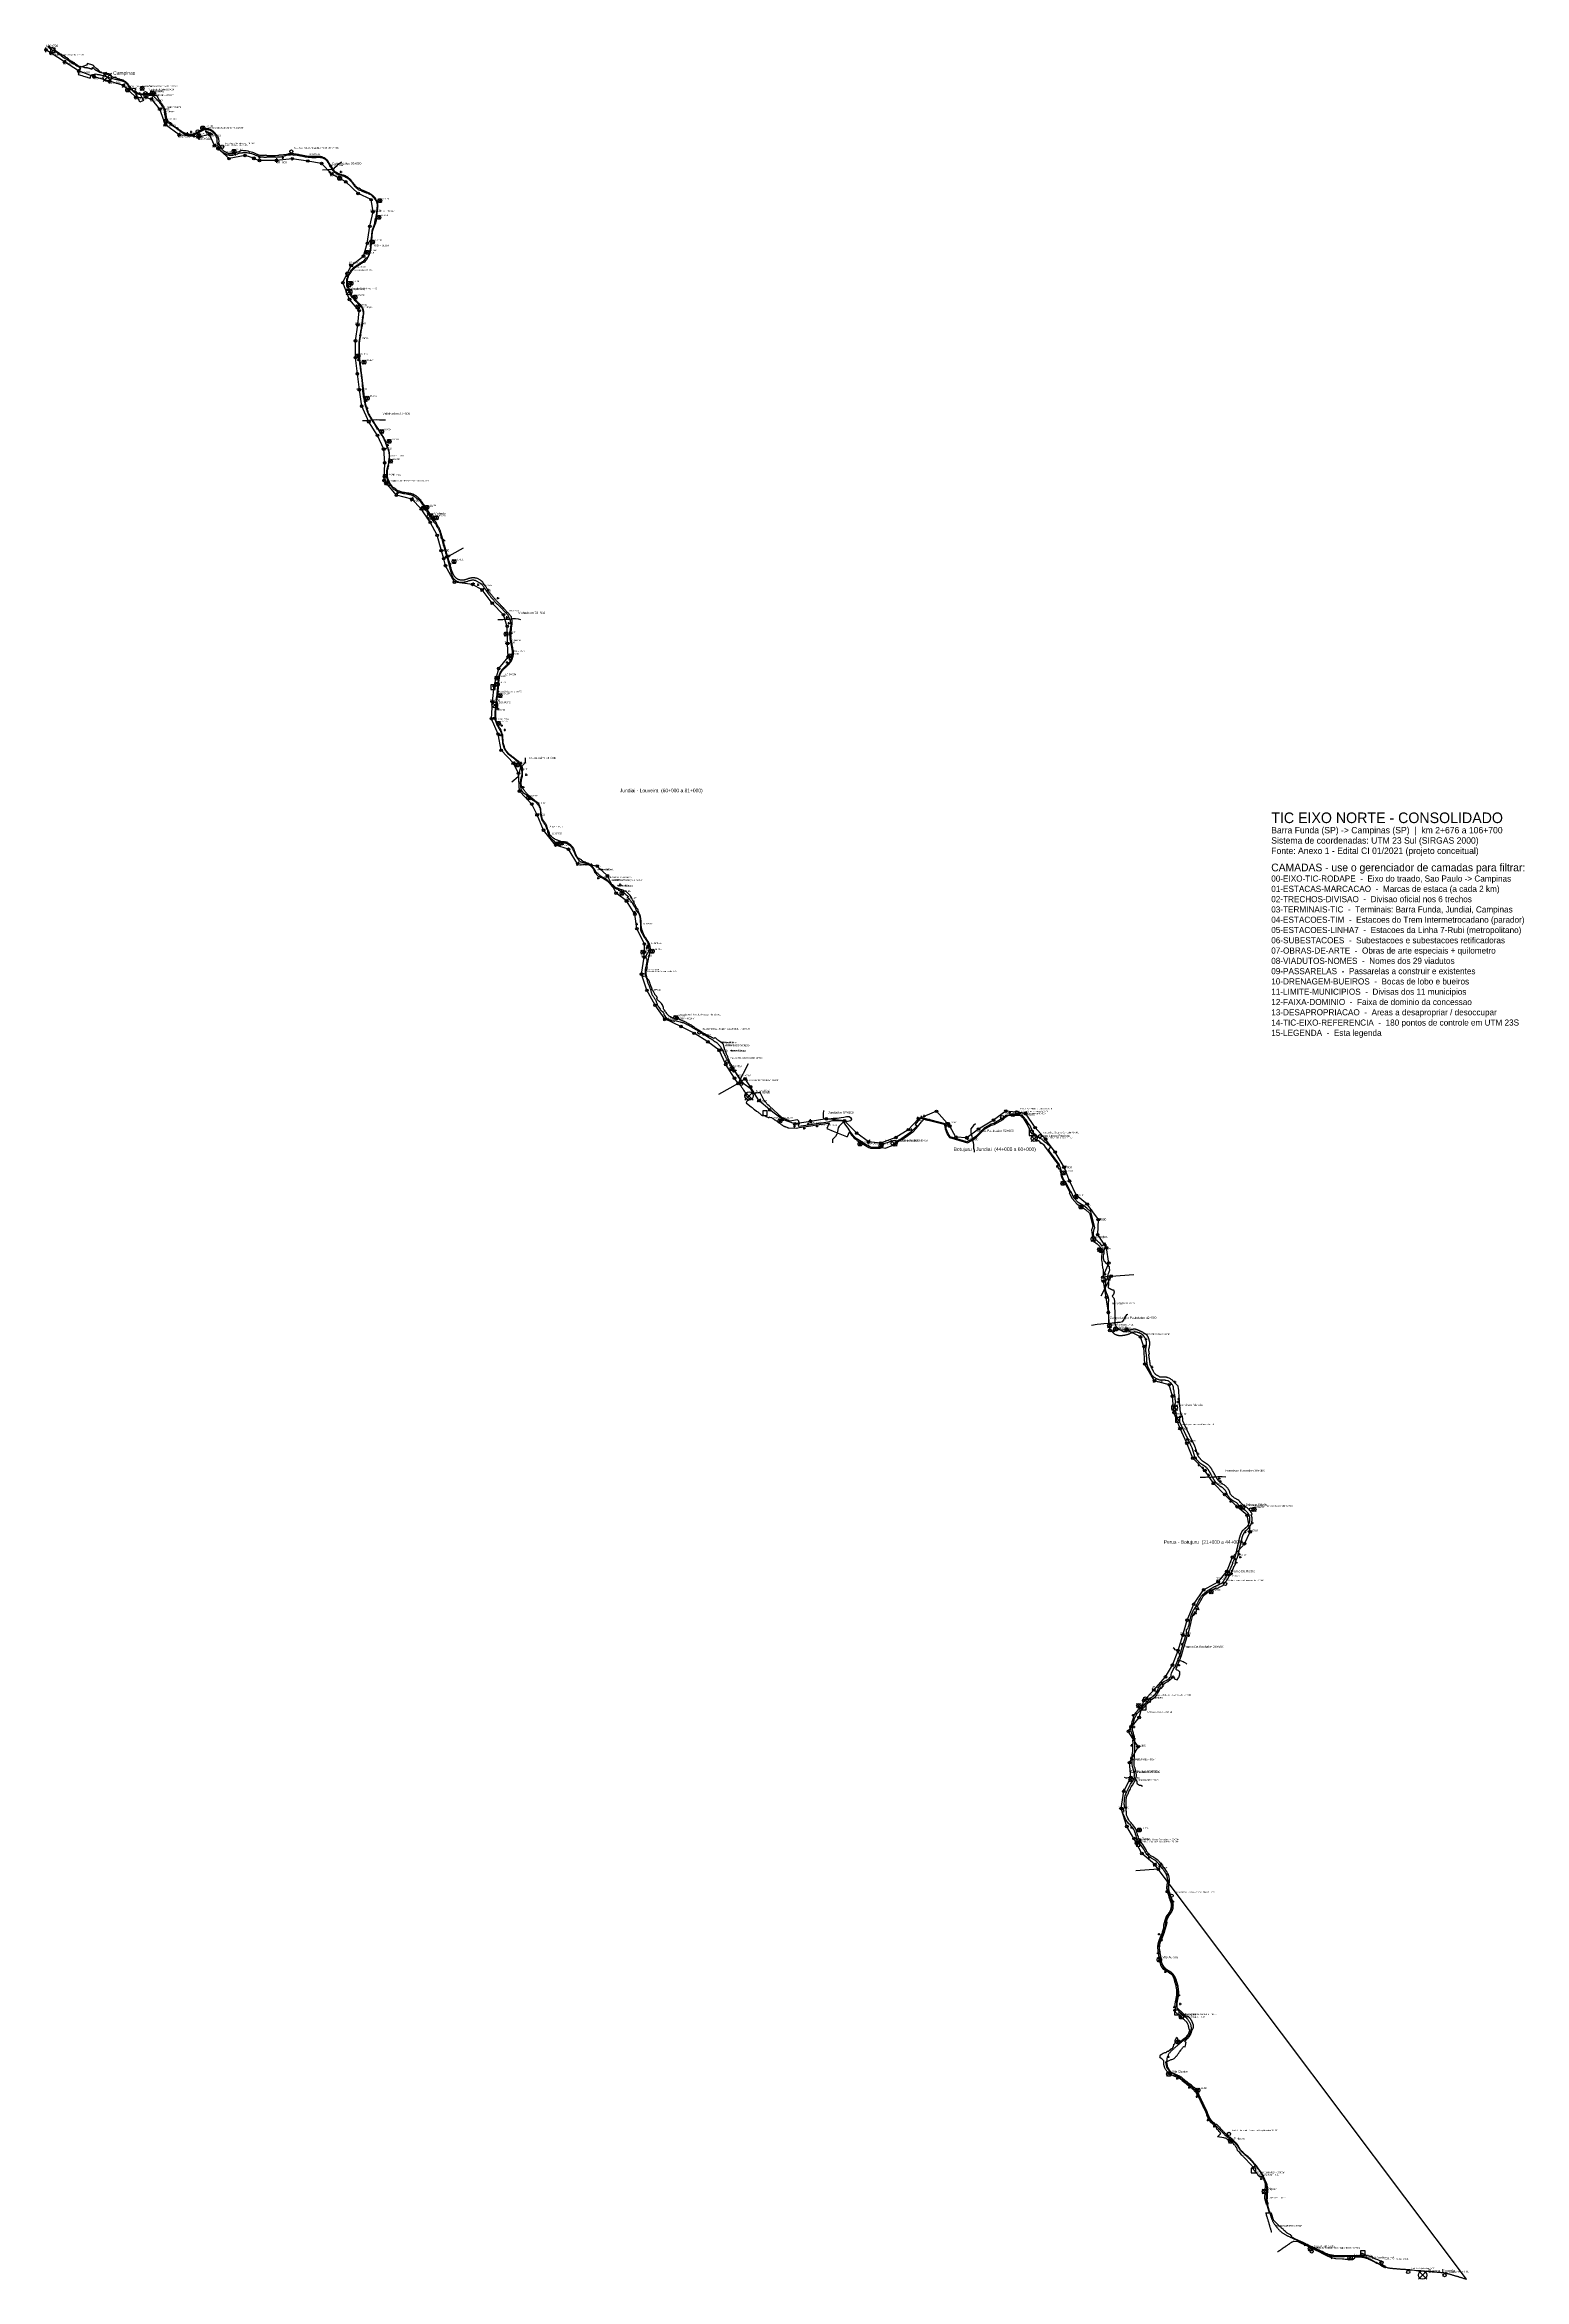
# Model space of a CAD drawing. Header units: metres. Extents: x 286341 to 332373, y 7396700 to 7466215.
import ezdxf

# ---------------------------------------------------------------- set-up
doc = ezdxf.new("R2010")
doc.units = ezdxf.units.M
for name, color, linetype in [('00-EIXO-TIC-RODAPE', 1, 'Continuous'), ('01-ESTACAS-MARCACAO', 3, 'Continuous'), ('02-TRECHOS-DIVISAO', 3, 'Continuous'), ('03-TERMINAIS-TIC', 2, 'Continuous'), ('04-ESTACOES-TIM', 6, 'Continuous'), ('05-ESTACOES-LINHA7', 4, 'Continuous'), ('06-SUBESTACOES', 6, 'Continuous'), ('07-OBRAS-DE-ARTE', 30, 'Continuous'), ('08-VIADUTOS-NOMES', 30, 'Continuous'), ('09-PASSARELAS', 4, 'Continuous'), ('10-DRENAGEM-BUEIROS', 5, 'Continuous'), ('11-LIMITE-MUNICIPIOS', 8, 'Continuous'), ('12-FAIXA-DOMINIO', 9, 'Continuous'), ('13-DESAPROPRIACAO', 2, 'Continuous'), ('14-TIC-EIXO-REFERENCIA', 1, 'Continuous'), ('15-LEGENDA', 7, 'Continuous')]:
    doc.layers.add(name, color=color, linetype=linetype)

msp = doc.modelspace()

# ---------------------------------------------------------------- linework, layer by layer
at = {"layer": '00-EIXO-TIC-RODAPE'}
msp.add_lwpolyline([(321302, 7409132), (321303, 7409112), (321304, 7409092), (321304, 7409072), (321303, 7409052), (321301, 7409032), (321289, 7408872), (321290, 7408852), (321292, 7408832), (321295, 7408813), (321298, 7408793), (321302, 7408773), (321307, 7408754), (321312, 7408735), (321318, 7408715), (321324, 7408697), (321331, 7408678), (321338, 7408659), (321344, 7408640), (321351, 7408621), (321358, 7408602), (321364, 7408583), (321371, 7408564), (321377, 7408546), (321384, 7408527), (321390, 7408508), (321395, 7408488), (321399, 7408469), (321403, 7408449), (321406, 7408429), (321408, 7408409), (321410, 7408389), (321411, 7408369), (321411, 7408349), (321410, 7408330), (321409, 7408310), (321407, 7408290), (321404, 7408270), (321401, 7408250), (321396, 7408231), (321391, 7408211), (321386, 7408192), (321379, 7408173), (321372, 7408154), (321365, 7408136), (321356, 7408118), (321347, 7408100), (321338, 7408082), (321327, 7408065), (321266, 7407962), (321257, 7407944), (321249, 7407926), (321242, 7407907), (321236, 7407888), (321230, 7407869), (321225, 7407850), (321220, 7407830), (321217, 7407811), (321213, 7407791), (321210, 7407771), (321207, 7407751), (321204, 7407732), (321201, 7407712), (321198, 7407692), (321195, 7407672), (321192, 7407653), (321187, 7407633), (321183, 7407614), (321178, 7407594), (321173, 7407575), (321167, 7407556), (321162, 7407536), (321155, 7407518), (321148, 7407499), (321141, 7407480), (321134, 7407461), (321127, 7407443), (321119, 7407424), (321111, 7407406), (321104, 7407387), (321096, 7407369), (321088, 7407351), (321080, 7407332), (321072, 7407314), (321065, 7407295), (321057, 7407277), (321050, 7407258), (321042, 7407240), (321036, 7407221), (321030, 7407202), (321024, 7407182), (321019, 7407163), (321016, 7407143), (321012, 7407124), (321010, 7407104), (321008, 7407084), (321007, 7407064), (321007, 7407044), (321008, 7407024), (321010, 7407004), (321011, 7406984), (321014, 7406964), (321017, 7406944), (321020, 7406925), (321023, 7406905), (321026, 7406885), (321030, 7406865), (321033, 7406846), (321036, 7406826), (321039, 7406806), (321043, 7406787), (321046, 7406767), (321049, 7406747), (321053, 7406727), (321056, 7406708), (321059, 7406688), (321063, 7406668), (321066, 7406648), (321069, 7406629), (321073, 7406609), (321076, 7406589), (321079, 7406570), (321083, 7406550), (321087, 7406530), (321093, 7406511), (321099, 7406492), (321106, 7406473), (321114, 7406455), (321123, 7406437), (321133, 7406420), (321144, 7406403), (321156, 7406387), (321168, 7406372), (321182, 7406357), (321196, 7406343), (321211, 7406329), (321227, 7406317), (321243, 7406305), (321259, 7406294), (321276, 7406283), (321293, 7406272), (321309, 7406261), (321326, 7406250), (321343, 7406239), (321360, 7406228), (321376, 7406217), (321392, 7406205), (321407, 7406192), (321422, 7406178), (321436, 7406163), (321448, 7406148), (321460, 7406132), (321471, 7406115), (321480, 7406097), (321489, 7406079), (321497, 7406061), (321505, 7406043), (321513, 7406025), (321521, 7406006), (321529, 7405988), (321536, 7405969), (321543, 7405950), (321550, 7405932), (321556, 7405912), (321562, 7405893), (321567, 7405874), (321572, 7405855), (321576, 7405835), (321581, 7405816), (321584, 7405796), (321587, 7405776), (321590, 7405756), (321592, 7405736), (321594, 7405717), (321596, 7405697), (321597, 7405677), (321597, 7405657), (321598, 7405637), (321597, 7405617), (321597, 7405597), (321595, 7405577), (321594, 7405557), (321592, 7405537), (321589, 7405517), (321587, 7405497), (321583, 7405478), (321580, 7405458), (321576, 7405438), (321572, 7405419), (321568, 7405399), (321565, 7405379), (321561, 7405360), (321557, 7405340), (321554, 7405320), (321551, 7405300), (321549, 7405281), (321548, 7405261), (321548, 7405241), (321549, 7405221), (321551, 7405201), (321555, 7405181), (321560, 7405162), (321566, 7405143), (321573, 7405124), (321581, 7405106), (321590, 7405088), (321600, 7405070), (321611, 7405054), (321623, 7405038), (321636, 7405023), (321650, 7405008), (321664, 7404995), (321680, 7404981), (321695, 7404969), (321711, 7404956), (321726, 7404944), (321742, 7404931), (321757, 7404919), (321773, 7404906), (321788, 7404893), (321804, 7404881), (321820, 7404868), (321835, 7404856), (321850, 7404842), (321864, 7404828), (321877, 7404813), (321890, 7404798), (321902, 7404782), (321915, 7404766), (321927, 7404750), (321938, 7404734), (321949, 7404717), (321959, 7404700), (321968, 7404682), (321976, 7404664), (321983, 7404645), (321990, 7404626), (321995, 7404607), (321999, 7404587), (322002, 7404567), (322004, 7404547), (322005, 7404527), (322005, 7404507), (322004, 7404487), (322002, 7404468), (321999, 7404448), (321996, 7404428), (321991, 7404409), (321985, 7404389), (321979, 7404370), (321972, 7404352), (321964, 7404334), (321955, 7404316), (321945, 7404298), (321934, 7404281), (321923, 7404265), (321910, 7404249), (321898, 7404234), (321884, 7404219), (321869, 7404205), (321854, 7404192), (321839, 7404180), (321823, 7404168), (321807, 7404156), (321790, 7404145), (321774, 7404133), (321757, 7404122), (321741, 7404110), (321726, 7404097), (321710, 7404085), (321695, 7404072), (321680, 7404059), (321665, 7404046), (321650, 7404032), (321635, 7404019), (321619, 7404006), (321604, 7403993), (321589, 7403980), (321574, 7403967), (321559, 7403953), (321544, 7403940), (321529, 7403927), (321514, 7403914), (321499, 7403901), (321484, 7403887), (321469, 7403874), (321454, 7403861), (321439, 7403848), (321424, 7403835), (321409, 7403821), (321394, 7403808), (321380, 7403794), (321366, 7403780), (321353, 7403765), (321340, 7403749), (321328, 7403733), (321317, 7403717), (321306, 7403700), (321297, 7403682), (321288, 7403664), (321280, 7403646), (321272, 7403627), (321266, 7403608), (321260, 7403589), (321256, 7403570), (321252, 7403550), (321249, 7403530), (321247, 7403510), (321245, 7403491), (321245, 7403471), (321246, 7403451), (321247, 7403431), (321249, 7403411), (321252, 7403391), (321257, 7403371), (321261, 7403352), (321267, 7403333), (321274, 7403314), (321281, 7403295), (321290, 7403277), (321299, 7403259), (321309, 7403242), (321319, 7403225), (321331, 7403209), (321343, 7403193), (321355, 7403177), (321369, 7403163), (321383, 7403148), (321398, 7403135), (321413, 7403122), (321429, 7403110), (321445, 7403098), (321462, 7403087), (321479, 7403076), (321496, 7403066), (321513, 7403056), (321530, 7403046), (321548, 7403036), (321565, 7403026), (321583, 7403016), (321600, 7403006), (321617, 7402996), (321634, 7402985), (321650, 7402974), (321667, 7402963), (321683, 7402951), (321699, 7402939), (321715, 7402927), (321731, 7402915), (321747, 7402903), (321763, 7402890), (321778, 7402878), (321794, 7402865), (321810, 7402853), (321825, 7402841), (321841, 7402828), (321857, 7402816), (321873, 7402804), (321889, 7402792), (321905, 7402780), (321920, 7402767), (321936, 7402755), (321952, 7402743), (321968, 7402731), (321984, 7402719), (322000, 7402707), (322016, 7402694), (322031, 7402682), (322047, 7402669), (322062, 7402657), (322077, 7402644), (322092, 7402630), (322107, 7402616), (322121, 7402602), (322134, 7402587), (322147, 7402572), (322159, 7402556), (322171, 7402540), (322183, 7402524), (322194, 7402507), (322204, 7402490), (322214, 7402473), (322224, 7402455), (322233, 7402437), (322242, 7402420), (322251, 7402402), (322260, 7402384), (322269, 7402366), (322278, 7402348), (322286, 7402330), (322295, 7402312), (322304, 7402294), (322313, 7402276), (322322, 7402258), (322331, 7402240), (322340, 7402222), (322349, 7402204), (322357, 7402187), (322366, 7402169), (322375, 7402151), (322384, 7402133), (322393, 7402115), (322402, 7402097), (322411, 7402079), (322419, 7402061), (322428, 7402043), (322437, 7402025), (322446, 7402007), (322455, 7401989), (322464, 7401971), (322472, 7401953), (322480, 7401935), (322488, 7401916), (322495, 7401898), (322502, 7401879), (322509, 7401860), (322515, 7401841), (322521, 7401822), (322528, 7401803), (322535, 7401785), (322543, 7401766), (322551, 7401748), (322560, 7401730), (322570, 7401713), (322580, 7401695), (322590, 7401678), (322601, 7401662), (322613, 7401645), (322625, 7401629), (322637, 7401614), (322650, 7401598), (322664, 7401584), (322678, 7401569), (322692, 7401555), (322707, 7401542), (322721, 7401528), (322736, 7401514), (322751, 7401501), (322765, 7401487), (322780, 7401474), (322795, 7401460), (322809, 7401446), (322824, 7401433), (322838, 7401418), (322852, 7401404), (322866, 7401390), (322880, 7401376), (322894, 7401361), (322908, 7401347), (322922, 7401332), (322935, 7401318), (322949, 7401304), (322963, 7401289), (322977, 7401275), (322991, 7401261), (323005, 7401246), (323019, 7401232), (323033, 7401218), (323047, 7401203), (323061, 7401189), (323076, 7401176), (323090, 7401162), (323106, 7401149), (323121, 7401136), (323137, 7401124), (323153, 7401112), (323169, 7401100), (323185, 7401089), (323202, 7401078), (323218, 7401066), (323235, 7401055), (323252, 7401044), (323268, 7401032), (323284, 7401020), (323300, 7401008), (323315, 7400995), (323330, 7400982), (323345, 7400969), (323359, 7400955), (323373, 7400940), (323387, 7400926), (323400, 7400911), (323413, 7400896), (323426, 7400880), (323438, 7400864), (323450, 7400848), (323461, 7400832), (323472, 7400815), (323483, 7400798), (323494, 7400781), (323504, 7400764), (323516, 7400748), (323527, 7400732), (323540, 7400716), (323552, 7400700), (323565, 7400685), (323579, 7400671), (323593, 7400657), (323608, 7400643), (323623, 7400630), (323638, 7400616), (323653, 7400603), (323668, 7400590), (323683, 7400576), (323698, 7400563), (323712, 7400550), (323727, 7400537), (323742, 7400523), (323757, 7400510), (323772, 7400496), (323786, 7400482), (323801, 7400469), (323815, 7400455), (323829, 7400440), (323843, 7400426), (323857, 7400411), (323870, 7400396), (323883, 7400381), (323896, 7400366), (323909, 7400351), (323922, 7400336), (323935, 7400320), (323948, 7400305), (323960, 7400289), (323973, 7400274), (323986, 7400258), (323998, 7400243), (324011, 7400228), (324024, 7400212), (324036, 7400197), (324049, 7400181), (324062, 7400166), (324074, 7400150), (324087, 7400135), (324099, 7400119), (324112, 7400103), (324124, 7400088), (324136, 7400071), (324148, 7400055), (324159, 7400039), (324170, 7400022), (324181, 7400005), (324191, 7399988), (324202, 7399971), (324212, 7399954), (324221, 7399936), (324231, 7399919), (324240, 7399901), (324249, 7399883), (324258, 7399865), (324267, 7399847), (324276, 7399829), (324284, 7399811), (324293, 7399793), (324301, 7399775), (324308, 7399756), (324315, 7399738), (324321, 7399719), (324327, 7399699), (324332, 7399680), (324337, 7399660), (324340, 7399641), (324344, 7399621), (324346, 7399601), (324348, 7399581), (324350, 7399561), (324351, 7399541), (324351, 7399521), (324350, 7399501), (324349, 7399481), (324349, 7399462), (324348, 7399442), (324347, 7399422), (324346, 7399402), (324345, 7399382), (324345, 7399362), (324344, 7399342), (324343, 7399322), (324342, 7399302), (324341, 7399282), (324341, 7399262), (324341, 7399242), (324341, 7399222), (324342, 7399202), (324344, 7399182), (324346, 7399162), (324349, 7399142), (324352, 7399122), (324356, 7399103), (324361, 7399083), (324366, 7399064), (324371, 7399045), (324377, 7399026), (324383, 7399006), (324389, 7398987), (324394, 7398968), (324400, 7398949), (324406, 7398930), (324412, 7398911), (324417, 7398892), (324423, 7398872), (324429, 7398853), (324435, 7398834), (324441, 7398815), (324446, 7398796), (324452, 7398777), (324458, 7398757), (324464, 7398738), (324469, 7398719), (324475, 7398700), (324481, 7398681), (324487, 7398662), (324492, 7398643), (324498, 7398623), (324505, 7398605), (324512, 7398586), (324519, 7398567), (324527, 7398549), (324535, 7398530), (324544, 7398512), (324553, 7398495), (324562, 7398477), (324572, 7398460), (324583, 7398443), (324594, 7398426), (324605, 7398409), (324617, 7398393), (324629, 7398377), (324641, 7398361), (324653, 7398346), (324666, 7398330), (324678, 7398314), (324690, 7398298), (324703, 7398283), (324716, 7398267), (324729, 7398252), (324742, 7398238), (324756, 7398224), (324771, 7398210), (324785, 7398196), (324800, 7398183), (324816, 7398170), (324831, 7398157), (324847, 7398145), (324864, 7398134), (324880, 7398122), (324897, 7398112), (324914, 7398101), (324931, 7398091), (324949, 7398082), (324967, 7398073), (324985, 7398064), (325003, 7398055), (325021, 7398047), (325039, 7398038), (325057, 7398030), (325075, 7398021), (325093, 7398013), (325111, 7398004), (325129, 7397996), (325147, 7397987), (325166, 7397978), (325184, 7397970), (325202, 7397961), (325220, 7397953), (325238, 7397944), (325256, 7397936), (325274, 7397927), (325292, 7397919), (325310, 7397910), (325328, 7397902), (325346, 7397893), (325364, 7397885), (325383, 7397876), (325401, 7397867), (325419, 7397859), (325437, 7397850), (325455, 7397842), (325473, 7397833), (325491, 7397825), (325509, 7397816), (325527, 7397808), (325545, 7397799), (325563, 7397791), (325581, 7397782), (325600, 7397774), (325618, 7397765), (325636, 7397756), (325654, 7397748), (325672, 7397739), (325690, 7397731), (325708, 7397722), (325726, 7397714), (325744, 7397705), (325762, 7397697), (325780, 7397688), (325798, 7397678), (325816, 7397669), (325834, 7397660), (325852, 7397652), (325870, 7397643), (325888, 7397635), (325906, 7397626), (325924, 7397618), (325942, 7397609), (325960, 7397601), (325978, 7397592), (325997, 7397584), (326015, 7397575), (326033, 7397567), (326051, 7397558), (326069, 7397550), (326087, 7397541), (326105, 7397533), (326123, 7397524), (326141, 7397516), (326159, 7397507), (326178, 7397499), (326196, 7397490), (326214, 7397482), (326232, 7397474), (326251, 7397466), (326269, 7397459), (326288, 7397452), (326307, 7397446), (326326, 7397440), (326346, 7397435), (326365, 7397431), (326385, 7397426), (326404, 7397423), (326424, 7397419), (326444, 7397416), (326464, 7397414), (326484, 7397412), (326504, 7397411), (326523, 7397410), (326543, 7397410), (326563, 7397410), (326583, 7397411), (326603, 7397411), (326623, 7397411), (326643, 7397412), (326663, 7397412), (326683, 7397412), (326703, 7397413), (326723, 7397413), (326743, 7397414), (326763, 7397414), (326783, 7397414), (326803, 7397415), (326823, 7397415), (326843, 7397415), (326863, 7397416), (326883, 7397416), (326903, 7397417), (326923, 7397417), (326943, 7397417), (326963, 7397418), (326983, 7397418), (327003, 7397418), (327023, 7397419), (327043, 7397419), (327063, 7397419), (327083, 7397420), (327103, 7397420), (327123, 7397421), (327143, 7397421), (327163, 7397421), (327183, 7397422), (327203, 7397422), (327223, 7397422), (327243, 7397421), (327263, 7397420), (327283, 7397419), (327303, 7397417), (327323, 7397414), (327343, 7397411), (327362, 7397408), (327382, 7397403), (327401, 7397398), (327421, 7397393), (327440, 7397387), (327459, 7397380), (327477, 7397373), (327496, 7397365), (327514, 7397357), (327532, 7397349), (327550, 7397340), (327568, 7397331), (327586, 7397322), (327603, 7397312), (327621, 7397303), (327639, 7397294), (327657, 7397285), (327674, 7397275), (327692, 7397266), (327710, 7397257), (327727, 7397248), (327745, 7397238), (327763, 7397229), (327781, 7397220), (327798, 7397211), (327816, 7397201), (327834, 7397192), (327852, 7397183), (327869, 7397174), (327887, 7397164), (327905, 7397155), (327923, 7397146), (327940, 7397137), (327958, 7397128), (327976, 7397119), (327994, 7397110), (328012, 7397102), (328031, 7397094), (328049, 7397086), (328068, 7397079), (328087, 7397073), (328106, 7397067), (328125, 7397062), (328145, 7397058), (328165, 7397054), (328184, 7397051), (328204, 7397048), (328224, 7397046), (328244, 7397044), (328264, 7397042), (328284, 7397040), (328304, 7397039), (328324, 7397037), (328343, 7397035), (328363, 7397034), (328383, 7397032), (328403, 7397030), (328423, 7397029), (328443, 7397027), (328463, 7397025), (328483, 7397024), (328503, 7397022), (328523, 7397020), (328543, 7397019), (328563, 7397017), (328583, 7397016), (328603, 7397014), (328623, 7397012), (328642, 7397012), (328662, 7397011), (328682, 7397010), (328702, 7397010), (328722, 7397008), (328742, 7397006), (328762, 7397005), (328782, 7397003), (328802, 7397001), (328822, 7397000), (328842, 7396998), (328862, 7396997), (328882, 7396995), (329021, 7396979), (329041, 7396978), (329061, 7396976), (329081, 7396975), (329101, 7396973), (329121, 7396971), (329141, 7396970), (329160, 7396968), (329180, 7396966), (329200, 7396965), (329220, 7396963), (329240, 7396961), (329260, 7396960), (329280, 7396958), (329300, 7396956), (329320, 7396955), (329340, 7396953), (329360, 7396951), (329380, 7396950), (329400, 7396948), (329420, 7396947), (329440, 7396945), (329459, 7396943), (329479, 7396942), (329499, 7396940), (329519, 7396938), (329539, 7396937), (329559, 7396935), (329579, 7396933), (329599, 7396932), (329619, 7396930), (329639, 7396928), (329659, 7396927), (329679, 7396925), (329699, 7396924), (329719, 7396922), (329738, 7396920), (329758, 7396919), (329778, 7396917), (329798, 7396915), (329818, 7396913), (329838, 7396911), (329858, 7396909), (329878, 7396906), (329897, 7396902), (329917, 7396898), (329937, 7396894), (329956, 7396889), (329975, 7396884), (329995, 7396879), (330014, 7396874), (330033, 7396868), (330052, 7396862), (330071, 7396857), (330091, 7396851), (330110, 7396845), (330129, 7396840), (330148, 7396834), (330167, 7396829), (330187, 7396823), (330206, 7396817), (330225, 7396812), (330244, 7396806), (330263, 7396801), (330283, 7396795), (330302, 7396789), (330321, 7396783), (330340, 7396777), (330359, 7396771), (330378, 7396765), (330397, 7396759), (330416, 7396753), (330435, 7396747), (330454, 7396741), (330474, 7396735), (330493, 7396729), (330512, 7396723), (330531, 7396717), (330550, 7396711), (330569, 7396705), (330574, 7396704), (320987, 7409457), (320880, 7409601), (320477, 7409944), (320230, 7410415), (320007, 7410784), (319835, 7411344), (319915, 7411882), (320130, 7412312), (320091, 7412772), (320363, 7413268), (320053, 7413747), (320393, 7414178), (320531, 7414706), (320849, 7415031), (321211, 7415439), (321430, 7415803), (321600, 7416262), (321754, 7416738), (321882, 7417205), (322088, 7417700), (322397, 7418148), (322848, 7418397), (323118, 7418719), (323296, 7419163), (323667, 7419583), (323841, 7419954), (323751, 7420467), (323439, 7420734), (323050, 7421112), (322702, 7421464), (322433, 7421860), (322059, 7422245), (321877, 7422711), (321666, 7423164), (321473, 7423666), (321429, 7424175), (321327, 7424528), (320870, 7424655), (320568, 7425173), (320541, 7425710), (320430, 7426016), (319990, 7426238), (319479, 7426215), (319432, 7426778), (319369, 7427246), (319279, 7427748), (319522, 7427906), (319262, 7427870), (319447, 7428315), (319372, 7428788), (319100, 7429198), (319126, 7429664), (318774, 7430150), (318444, 7430418), (318220, 7430869), (318056, 7431296), (317778, 7431768), (317481, 7432167), (317157, 7432526), (316856, 7432972), (316246, 7433037), (315862, 7432761), (315393, 7432483), (315032, 7432208), (314692, 7432232), (314498, 7432573), (314087, 7433035), (313525, 7432805), (313208, 7432462), (312820, 7432217), (312344, 7432046), (311972, 7432087), (311603, 7432353), (311226, 7432741), (310659, 7432802), (310165, 7432722), (309681, 7432646), (309299, 7432780), (308896, 7433077), (308563, 7433372), (308298, 7433795), (308130, 7434046), (307914, 7433896), (307802, 7434066), (307529, 7434490), (307328, 7434936), (306975, 7435197), (306547, 7435461), (306137, 7435674), (305633, 7435907), (305329, 7436337), (305077, 7436798), (304906, 7437299), (304992, 7437832), (304997, 7438237), (304766, 7438716), (304704, 7439166), (304443, 7439583), (304120, 7439819), (303847, 7440361), (303527, 7440663), (302921, 7440736), (302639, 7441186), (302237, 7441316), (301862, 7441780), (301660, 7442256), (301495, 7442592), (301114, 7442993), (301082, 7443546), (300921, 7443866), (300540, 7444265), (300445, 7444770), (300241, 7445246), (300275, 7445772), (300327, 7446268), (300466, 7446809), (300763, 7447161), (300737, 7447589), (300732, 7448120), (300615, 7448482), (300265, 7448840), (299953, 7449259), (299652, 7449425), (299092, 7449495), (298812, 7450006), (298755, 7450225), (298755, 7450225), (298686, 7450472), (298550, 7450953), (298336, 7451358), (298056, 7451773), (297763, 7452076), (297281, 7452197), (296903, 7452656), (296918, 7453208), (296895, 7453634), (296694, 7454061), (296425, 7454482), (296203, 7454972), (296130, 7455480), (296069, 7455977), (296008, 7456477), (296010, 7457001), (296085, 7457500), (296123, 7457939), (295823, 7458289), (295619, 7458812), (295874, 7459344), (296260, 7459634), (296378, 7460035), (296456, 7460565), (296556, 7461016), (296495, 7461394), (296095, 7461586), (295712, 7461945), (295273, 7462191), (294957, 7462521), (294527, 7462596), (294045, 7462667), (293552, 7462610), (293023, 7462610), (292847, 7462669), (292851, 7462688), (292574, 7462768), (292076, 7462670), (291622, 7463076), (291472, 7463426), (291129, 7463337), (290526, 7463408), (290097, 7463723), (289926, 7464212), (289663, 7464526), (289173, 7464584), (288790, 7464948), (288359, 7465076), (287880, 7465217), (287397, 7465399), (286960, 7465678), (286542, 7465953), (286381, 7466056)], dxfattribs=at)
at = {"layer": '01-ESTACAS-MARCACAO'}
for p, q in [((286381, 7465986), (286381, 7466126)), ((286581, 7466011), (286504, 7465894)), ((286998, 7465736), (286922, 7465619)), ((287428, 7465461), (287365, 7465336)), ((287902, 7465283), (287857, 7465151)), ((288379, 7465143), (288339, 7465009)), ((288826, 7465008), (288754, 7464888)), ((289204, 7464647), (289143, 7464521)), ((289694, 7464588), (289632, 7464463)), ((289987, 7464245), (289864, 7464179)), ((290153, 7463765), (290041, 7463681)), ((290550, 7463474), (290501, 7463343)), ((291128, 7463407), (291131, 7463267)), ((291505, 7463488), (291439, 7463364)), ((291677, 7463120), (291567, 7463033)), ((293548, 7462680), (293556, 7462540)), ((295316, 7462246), (295231, 7462135)), ((296626, 7461013), (296486, 7461020)), ((295929, 7459301), (295818, 7459387)), ((296154, 7457492), (296015, 7457509)), ((296200, 7455490), (296061, 7455471)), ((296963, 7453651), (296827, 7453616)), ((297797, 7452138), (297729, 7452015)), ((298753, 7450491), (298619, 7450453)), ((300001, 7449309), (299905, 7449208)), ((300807, 7447591), (300667, 7447587)), ((300345, 7445766), (300205, 7445778)), ((300977, 7443908), (300865, 7443824)), ((301724, 7442285), (301597, 7442228)), ((302957, 7440797), (302886, 7440676)), ((304495, 7439629), (304391, 7439536)), ((305062, 7437825), (304922, 7437839)), ((305677, 7435961), (305588, 7435852)), ((307383, 7434979), (307273, 7434893)), ((308617, 7433417), (308509, 7433327)), ((310154, 7432791), (310176, 7432653)), ((313486, 7432864), (313563, 7432747)), ((316890, 7433033), (316822, 7432911)), ((311998, 7432152), (311945, 7432023)), ((315008, 7432274), (315055, 7432142)), ((318119, 7431327), (317993, 7431265)), ((319192, 7429687), (319059, 7429641)), ((319347, 7427732), (319211, 7427763)), ((320005, 7426307), (319976, 7426170)), ((320915, 7424709), (320824, 7424602)), ((321731, 7423191), (321602, 7423137)), ((322756, 7421509), (322648, 7421420)), ((323911, 7419948), (323772, 7419961)), ((322891, 7418342), (322804, 7418451)), ((321821, 7416718), (321687, 7416758)), ((320900, 7414983), (320798, 7415079)), ((320433, 7413271), (320293, 7413265)), ((319905, 7411349), (319765, 7411338)), ((320929, 7409652), (320832, 7409551))]:
    msp.add_line(p, q, dxfattribs=at)
at = {"layer": '02-TRECHOS-DIVISAO'}
for p, q in [((298755, 7450225), (299366, 7450567)), ((307914, 7433896), (307304, 7433554)), ((307914, 7433896), (308235, 7434518)), ((319522, 7427906), (319201, 7427284)), ((319522, 7427906), (320220, 7427961)), ((320987, 7409457), (320289, 7409402))]:
    msp.add_line(p, q, dxfattribs=at)
at = {"layer": '03-TERMINAIS-TIC'}
for p, q in [((288161, 7465070), (288421, 7465330)), ((288161, 7465330), (288421, 7465070)), ((308125, 7433382), (308385, 7433642)), ((308125, 7433642), (308385, 7433382)), ((329077, 7396700), (329337, 7396960)), ((329077, 7396960), (329337, 7396700))]:
    msp.add_line(p, q, dxfattribs=at)
for centre in [(288291, 7465200), (308255, 7433512), (329207, 7396830)]:
    msp.add_circle(centre, 130, dxfattribs=at)
at = {"layer": '04-ESTACOES-TIM'}
for p, q in [((295720, 7458435), (295900, 7458615)), ((295720, 7458615), (295900, 7458435)), ((298245, 7451450), (298425, 7451630)), ((298245, 7451630), (298425, 7451450)), ((300253, 7445585), (300433, 7445765)), ((300253, 7445765), (300433, 7445585)), ((312680, 7431951), (312860, 7432131)), ((312680, 7432131), (312860, 7431951)), ((317034, 7432095), (317214, 7432275)), ((317034, 7432275), (317214, 7432095)), ((321403, 7423725), (321583, 7423905)), ((321403, 7423905), (321583, 7423725))]:
    msp.add_line(p, q, dxfattribs=at)
for centre in [(295810, 7458525), (298335, 7451540), (300343, 7445675), (312770, 7432041), (317124, 7432185), (321493, 7423815)]:
    msp.add_circle(centre, 90, dxfattribs=at)
at = {"layer": '05-ESTACOES-LINHA7'}
for p, q in [((318893, 7428986), (319033, 7429126)), ((318893, 7429126), (319033, 7428986)), ((323538, 7420649), (323678, 7420789)), ((323538, 7420789), (323678, 7420649)), ((323070, 7418584), (323210, 7418724)), ((323070, 7418724), (323210, 7418584)), ((320605, 7414648), (320745, 7414788)), ((320605, 7414788), (320745, 7414648)), ((320299, 7410266), (320439, 7410406)), ((320299, 7410406), (320439, 7410266)), ((320948, 7406572), (321088, 7406712)), ((320948, 7406712), (321088, 7406572)), ((321635, 7404798), (321775, 7404938)), ((321635, 7404938), (321775, 7404798)), ((321244, 7403015), (321384, 7403155)), ((321244, 7403155), (321384, 7403015)), ((323170, 7400932), (323310, 7401072)), ((323170, 7401072), (323310, 7400932)), ((324221, 7399364), (324361, 7399504)), ((324221, 7399504), (324361, 7399364)), ((325653, 7397585), (325793, 7397725)), ((325653, 7397725), (325793, 7397585)), ((326885, 7397296), (327025, 7397436)), ((326885, 7397436), (327025, 7397296))]:
    msp.add_line(p, q, dxfattribs=at)
for centre in [(318963, 7429056), (323608, 7420719), (323140, 7418654), (320675, 7414718), (320369, 7410336), (321018, 7406642), (321705, 7404868), (321314, 7403085), (323240, 7401002), (324291, 7399434), (325723, 7397655), (326955, 7397366)]:
    msp.add_circle(centre, 70, dxfattribs=at)
at = {"layer": '06-SUBESTACOES'}
for points in [[(286522, 7465971), (286662, 7465971), (286662, 7466111), (286522, 7466111)], [(295730, 7458697), (295870, 7458697), (295870, 7458837), (295730, 7458837)], [(300217, 7446161), (300357, 7446161), (300357, 7446301), (300217, 7446301)], [(308682, 7432904), (308822, 7432904), (308822, 7433044), (308682, 7433044)], [(316965, 7432284), (317105, 7432284), (317105, 7432424), (316965, 7432424)], [(321520, 7423365), (321660, 7423365), (321660, 7423505), (321520, 7423505)], [(320467, 7414419), (320607, 7414419), (320607, 7414559), (320467, 7414559)], [(321491, 7404932), (321631, 7404932), (321631, 7405072), (321491, 7405072)], [(323880, 7400017), (324020, 7400017), (324020, 7400157), (323880, 7400157)], [(327278, 7397447), (327418, 7397447), (327418, 7397587), (327278, 7397587)]]:
    msp.add_lwpolyline(points, close=True, dxfattribs=at)
at = {"layer": '07-OBRAS-DE-ARTE'}
for p, q in [((288865, 7464745), (288985, 7464865)), ((288865, 7464865), (288985, 7464745)), ((289312, 7464794), (289432, 7464914)), ((289312, 7464914), (289432, 7464794)), ((289435, 7464564), (289555, 7464684)), ((289435, 7464684), (289555, 7464564)), ((289629, 7464655), (289749, 7464775)), ((289629, 7464775), (289749, 7464655)), ((289667, 7464633), (289787, 7464753)), ((289667, 7464753), (289787, 7464633)), ((290051, 7463780), (290171, 7463900)), ((290051, 7463900), (290171, 7463780)), ((291078, 7463325), (291198, 7463445)), ((291078, 7463445), (291198, 7463325)), ((291199, 7463564), (291319, 7463684)), ((291199, 7463684), (291319, 7463564)), ((292172, 7462839), (292292, 7462959)), ((292172, 7462959), (292292, 7462839)), ((295457, 7461997), (295577, 7462117)), ((295457, 7462117), (295577, 7461997)), ((296707, 7461303), (296827, 7461423)), ((296707, 7461423), (296827, 7461303)), ((296674, 7460785), (296794, 7460905)), ((296674, 7460905), (296794, 7460785)), ((296315, 7459695), (296435, 7459815)), ((296315, 7459815), (296435, 7459695)), ((296479, 7460017), (296599, 7460137)), ((296479, 7460137), (296599, 7460017)), ((295808, 7458730), (295928, 7458850)), ((295808, 7458850), (295928, 7458730)), ((295940, 7458303), (296060, 7458423)), ((295940, 7458423), (296060, 7458303)), ((296024, 7458001), (296144, 7458121)), ((296024, 7458121), (296144, 7458001)), ((296029, 7456471), (296149, 7456591)), ((296029, 7456591), (296149, 7456471)), ((296215, 7456277), (296335, 7456397)), ((296215, 7456397), (296335, 7456277)), ((296318, 7455159), (296438, 7455279)), ((296318, 7455279), (296438, 7455159)), ((296766, 7454122), (296886, 7454242)), ((296766, 7454242), (296886, 7454122)), ((296997, 7453816), (297117, 7453936)), ((296997, 7453936), (297117, 7453816)), ((296874, 7452727), (296994, 7452847)), ((296874, 7452847), (296994, 7452727)), ((296915, 7452522), (297035, 7452642)), ((296915, 7452642), (297035, 7452522)), ((297039, 7453199), (297159, 7453319)), ((297039, 7453319), (297159, 7453199)), ((298064, 7451737), (298184, 7451857)), ((298064, 7451857), (298184, 7451737)), ((298171, 7451762), (298291, 7451882)), ((298171, 7451882), (298291, 7451762)), ((298467, 7451439), (298587, 7451559)), ((298467, 7451559), (298587, 7451439)), ((299016, 7450076), (299136, 7450196)), ((299016, 7450196), (299136, 7450076)), ((300638, 7447820), (300758, 7447940)), ((300638, 7447940), (300758, 7447820)), ((300740, 7447142), (300860, 7447262)), ((300740, 7447262), (300860, 7447142)), ((300348, 7446449), (300468, 7446569)), ((300348, 7446569), (300468, 7446449)), ((300362, 7446257), (300482, 7446377)), ((300362, 7446377), (300482, 7446257)), ((300449, 7445907), (300569, 7446027)), ((300449, 7446027), (300569, 7445907)), ((300401, 7445042), (300521, 7445162)), ((300401, 7445162), (300521, 7445042)), ((300983, 7443749), (301103, 7443869)), ((300983, 7443869), (301103, 7443749)), ((301336, 7442727), (301456, 7442847)), ((301336, 7442847), (301456, 7442727)), ((302289, 7441299), (302409, 7441419)), ((302289, 7441419), (302409, 7441299)), ((304240, 7439758), (304360, 7439878)), ((304240, 7439878), (304360, 7439758)), ((304891, 7437925), (305011, 7438045)), ((304891, 7438045), (305011, 7437925)), ((305184, 7437954), (305304, 7438074)), ((305184, 7438074), (305304, 7437954)), ((305911, 7435891), (306031, 7436011)), ((305911, 7436011), (306031, 7435891)), ((307664, 7434301), (307784, 7434421)), ((307664, 7434421), (307784, 7434301)), ((309158, 7432678), (309278, 7432798)), ((309158, 7432798), (309278, 7432678)), ((314370, 7432567), (314490, 7432687)), ((314370, 7432687), (314490, 7432567)), ((311648, 7431958), (311768, 7432078)), ((311648, 7432078), (311768, 7431958)), ((312300, 7431906), (312420, 7432026)), ((312300, 7432026), (312420, 7431906)), ((317974, 7431058), (318094, 7431178)), ((317974, 7431178), (318094, 7431058)), ((317956, 7430733), (318076, 7430853)), ((317956, 7430853), (318076, 7430733)), ((318364, 7430307), (318484, 7430427)), ((318364, 7430427), (318484, 7430307)), ((318522, 7429997), (318642, 7430117)), ((318522, 7430117), (318642, 7429997)), ((319097, 7428672), (319217, 7428792)), ((319097, 7428792), (319217, 7428672)), ((319148, 7428642), (319268, 7428762)), ((319148, 7428762), (319268, 7428642)), ((319408, 7426300), (319528, 7426420)), ((319408, 7426420), (319528, 7426300)), ((319598, 7426201), (319718, 7426321)), ((319598, 7426321), (319718, 7426201)), ((323907, 7420590), (324027, 7420710)), ((323907, 7420710), (324027, 7420590)), ((322570, 7418027), (322690, 7418147)), ((322570, 7418147), (322690, 7418027)), ((320311, 7414488), (320431, 7414608)), ((320311, 7414608), (320431, 7414488)), ((320074, 7412178), (320194, 7412298)), ((320074, 7412298), (320194, 7412178)), ((320334, 7410619), (320454, 7410739)), ((320334, 7410739), (320454, 7410619)), ((321546, 7404021), (321666, 7404141)), ((321546, 7404141), (321666, 7404021)), ((322159, 7402523), (322279, 7402643)), ((322159, 7402643), (322279, 7402523))]:
    msp.add_line(p, q, dxfattribs=at)
for centre in [(288925, 7464805), (289372, 7464854), (289495, 7464624), (289689, 7464715), (289727, 7464693), (290111, 7463840), (291138, 7463385), (291259, 7463624), (292232, 7462899), (295517, 7462057), (296767, 7461363), (296734, 7460845), (296375, 7459755), (296539, 7460077), (295868, 7458790), (296000, 7458363), (296084, 7458061), (296089, 7456531), (296275, 7456337), (296378, 7455219), (296826, 7454182), (297057, 7453876), (296934, 7452787), (296975, 7452582), (297099, 7453259), (298124, 7451797), (298231, 7451822), (298527, 7451499), (299076, 7450136), (300698, 7447880), (300800, 7447202), (300408, 7446509), (300422, 7446317), (300509, 7445967), (300461, 7445102), (301043, 7443809), (301396, 7442787), (302349, 7441359), (304300, 7439818), (304951, 7437985), (305244, 7438014), (305971, 7435951), (307724, 7434361), (309218, 7432738), (314430, 7432627), (311708, 7432018), (312360, 7431966), (318034, 7431118), (318016, 7430793), (318424, 7430367), (318582, 7430057), (319157, 7428732), (319208, 7428702), (319468, 7426360), (319658, 7426261), (323967, 7420650), (322630, 7418087), (320371, 7414548), (320134, 7412238), (320394, 7410679), (321606, 7404081), (322219, 7402583)]:
    msp.add_circle(centre, 60, dxfattribs=at)
at = {"layer": '08-VIADUTOS-NOMES'}
for centre in [(289113, 7464816), (289476, 7464707), (291104, 7463516), (291862, 7463033), (291747, 7462984), (294015, 7462892), (295756, 7459095), (297044, 7452538), (304984, 7437276), (306012, 7435931), (306708, 7435486), (307577, 7434585), (308010, 7433890), (316129, 7432854), (316461, 7432919), (316586, 7433004), (312390, 7432012), (317304, 7432261), (323862, 7420648), (323065, 7418332), (320579, 7414767), (320315, 7410270), (320359, 7410200), (321400, 7408636), (323182, 7401223), (325758, 7397567), (327930, 7397222), (328761, 7396926), (329891, 7396829)]:
    msp.add_circle(centre, 50, dxfattribs=at)
at = {"layer": '09-PASSARELAS'}
for points in [[(292259, 7462818), (292267, 7462820), (292262, 7462834), (292269, 7462836), (292268, 7462838), (292238, 7462831), (292239, 7462829), (292260, 7462834), (292262, 7462828), (292250, 7462824), (292253, 7462816), (292257, 7462817), (292258, 7462814), (292256, 7462813), (292257, 7462810), (292259, 7462811), (292263, 7462802), (292263, 7462802), (292260, 7462801), (292261, 7462798), (292263, 7462799), (292272, 7462792), (292266, 7462790), (292267, 7462788), (292274, 7462790), (292284, 7462793), (292283, 7462795), (292274, 7462793), (292266, 7462799), (292268, 7462800), (292267, 7462803), (292265, 7462802), (292265, 7462802), (292261, 7462812), (292264, 7462812), (292263, 7462815), (292260, 7462814), (292259, 7462818)], [(292265, 7462802), (292287, 7462809), (292288, 7462806), (292266, 7462799), (292274, 7462793), (292272, 7462792), (292264, 7462798), (292256, 7462796), (292255, 7462799), (292263, 7462801), (292263, 7462825), (292241, 7462818), (292240, 7462820), (292240, 7462820), (292262, 7462828), (292264, 7462829), (292271, 7462831), (292271, 7462831), (292271, 7462831), (292272, 7462828), (292272, 7462828), (292272, 7462828), (292265, 7462825), (292265, 7462802)], [(293318, 7462723), (293318, 7462727), (293326, 7462727), (293328, 7462754), (293320, 7462754), (293320, 7462757), (293353, 7462757), (293353, 7462754), (293353, 7462754), (293353, 7462754), (293353, 7462754), (293330, 7462754), (293328, 7462726), (293352, 7462726), (293352, 7462723), (293352, 7462723), (293352, 7462723), (293318, 7462723)], [(293326, 7462726), (293328, 7462754)], [(293328, 7462726), (293330, 7462754)], [(294402, 7462735), (294406, 7462757), (294398, 7462759), (294399, 7462762), (294432, 7462756), (294431, 7462753), (294408, 7462757), (294405, 7462738), (294412, 7462736), (294412, 7462733), (294379, 7462739), (294379, 7462742), (294402, 7462737), (294402, 7462737)], [(295757, 7458694), (295779, 7458712), (295778, 7458714), (295755, 7458695), (295757, 7458694)], [(295757, 7458694), (295779, 7458712), (295778, 7458714), (295755, 7458695), (295757, 7458694)], [(296252, 7457734), (296234, 7457736), (296233, 7457728), (296230, 7457729), (296234, 7457762)], [(296234, 7457762), (296237, 7457762), (296234, 7457738), (296255, 7457735)], [(296255, 7457735), (296234, 7457738)], [(296255, 7457735), (296251, 7457736), (296253, 7457744), (296256, 7457743), (296255, 7457735)], [(296253, 7457724), (296251, 7457724), (296251, 7457724), (296253, 7457733), (296253, 7457734), (296254, 7457733), (296254, 7457733), (296253, 7457724)], [(296256, 7457741), (296252, 7457741)], [(296255, 7457737), (296252, 7457738)], [(296253, 7457737), (296254, 7457741)], [(296253, 7457737), (296254, 7457741)], [(296149, 7457188), (296149, 7457188), (296149, 7457188), (296152, 7457187), (296148, 7457164), (296167, 7457161), (296171, 7457184), (296173, 7457184), (296170, 7457161), (296170, 7457158), (296169, 7457150), (296169, 7457150), (296169, 7457150), (296166, 7457151), (296167, 7457158), (296148, 7457161), (296147, 7457154), (296144, 7457155), (296149, 7457188)], [(296148, 7457164), (296167, 7457161)], [(296148, 7457161), (296167, 7457159)], [(296676, 7454286), (296678, 7454288), (296683, 7454282), (296701, 7454291), (296697, 7454298), (296699, 7454300), (296717, 7454271), (296715, 7454270), (296715, 7454270), (296715, 7454270), (296702, 7454290), (296684, 7454280), (296699, 7454261), (296697, 7454259), (296697, 7454259), (296697, 7454259), (296676, 7454286)], [(296683, 7454282), (296701, 7454291)], [(296684, 7454280), (296702, 7454290)], [(297081, 7452534), (297084, 7452536), (297089, 7452530), (297101, 7452539), (297096, 7452545), (297099, 7452547), (297104, 7452541), (297104, 7452539), (297118, 7452520), (297116, 7452518), (297116, 7452518), (297116, 7452518), (297116, 7452518), (297102, 7452537), (297090, 7452528), (297104, 7452509), (297104, 7452509), (297104, 7452509), (297101, 7452507), (297087, 7452526), (297081, 7452534)], [(297089, 7452530), (297101, 7452539)], [(297090, 7452528), (297102, 7452537)], [(297814, 7452188), (297811, 7452190), (297810, 7452188), (297788, 7452197), (297787, 7452195), (297787, 7452195), (297787, 7452195), (297818, 7452181), (297819, 7452184), (297813, 7452186), (297814, 7452188)], [(297807, 7452225), (297828, 7452214), (297823, 7452206), (297825, 7452204), (297830, 7452213), (297837, 7452210), (297838, 7452213), (297831, 7452216), (297829, 7452217), (297808, 7452227), (297808, 7452227), (297808, 7452227), (297807, 7452225)], [(297813, 7452181), (297824, 7452203), (297829, 7452200), (297829, 7452200), (297829, 7452200), (297829, 7452200), (297829, 7452200), (297829, 7452200), (297829, 7452200), (297831, 7452203), (297826, 7452207), (297825, 7452205), (297828, 7452203), (297828, 7452203), (297823, 7452206), (297811, 7452182), (297813, 7452181)], [(297968, 7452077), (297970, 7452079), (297975, 7452073), (297997, 7452091), (297997, 7452091), (297981, 7452108), (297983, 7452110), (297983, 7452110), (298006, 7452086), (298003, 7452084), (297998, 7452089), (297976, 7452071), (297990, 7452052), (297988, 7452051), (297988, 7452051), (297988, 7452051), (297968, 7452077)], [(297975, 7452073), (297997, 7452091)], [(297976, 7452071), (297998, 7452089)], [(300398, 7445916), (300401, 7445915), (300404, 7445939), (300443, 7445939), (300442, 7445931), (300445, 7445930), (300448, 7445964), (300448, 7445964), (300448, 7445964), (300446, 7445964), (300443, 7445941), (300405, 7445941), (300405, 7445949), (300402, 7445949), (300398, 7445916)], [(300446, 7445938), (300446, 7445940), (300443, 7445941), (300405, 7445941)], [(300446, 7445938), (300443, 7445939), (300442, 7445932), (300445, 7445931), (300446, 7445938)], [(300446, 7445937), (300442, 7445937)], [(300445, 7445933), (300442, 7445933)], [(300447, 7445950), (300445, 7445950), (300445, 7445950), (300444, 7445941), (300444, 7445941), (300446, 7445940), (300446, 7445941), (300447, 7445950)], [(300444, 7445937), (300444, 7445933)], [(300444, 7445937), (300444, 7445933)], [(300364, 7445593), (300367, 7445593), (300369, 7445617), (300389, 7445615), (300387, 7445591), (300390, 7445591), (300393, 7445624), (300393, 7445624), (300393, 7445624), (300390, 7445624), (300389, 7445617), (300370, 7445619), (300370, 7445626), (300368, 7445627), (300367, 7445619), (300367, 7445617), (300364, 7445593)], [(306851, 7435453), (306879, 7435435), (306879, 7435435), (306879, 7435435), (306878, 7435433), (306858, 7435445), (306836, 7435409), (306832, 7435406), (306815, 7435424), (306815, 7435424), (306815, 7435424), (306817, 7435426), (306828, 7435414), (306829, 7435417), (306836, 7435413), (306856, 7435446), (306849, 7435450), (306851, 7435453)], [(306856, 7435446), (306835, 7435410)], [(306858, 7435445), (306836, 7435409)], [(307765, 7434264), (307751, 7434283), (307750, 7434282), (307750, 7434281), (307749, 7434281), (307769, 7434254), (307772, 7434256), (307767, 7434262), (307839, 7434311), (307849, 7434290), (307850, 7434291), (307850, 7434291), (307852, 7434291), (307837, 7434321), (307834, 7434320), (307837, 7434313)], [(323386, 7419115), (323386, 7419115), (323386, 7419115), (323388, 7419114), (323380, 7419092), (323414, 7419080), (323413, 7419078), (323380, 7419090), (323377, 7419083), (323374, 7419084), (323386, 7419115)], [(323380, 7419092), (323414, 7419080)], [(323380, 7419090), (323413, 7419078)], [(323395, 7419123), (323385, 7419095), (323386, 7419092), (323387, 7419092), (323390, 7419093), (323391, 7419097), (323412, 7419090), (323414, 7419088), (323417, 7419095), (323419, 7419094), (323420, 7419097), (323415, 7419099), (323413, 7419092), (323392, 7419099), (323400, 7419120), (323399, 7419123), (323398, 7419124), (323395, 7419123)], [(323415, 7419080), (323414, 7419078), (323413, 7419079), (323415, 7419080)], [(323415, 7419078), (323415, 7419079), (323414, 7419080), (323413, 7419078)], [(320675, 7409947), (320675, 7409947), (320678, 7409948), (320695, 7409919), (320692, 7409917), (320688, 7409924), (320658, 7409892), (320657, 7409890), (320641, 7409908), (320641, 7409908), (320641, 7409908), (320643, 7409910), (320652, 7409900), (320654, 7409902), (320660, 7409897), (320687, 7409926), (320675, 7409947), (320675, 7409947)], [(320656, 7409924), (320672, 7409910), (320684, 7409922), (320673, 7409942), (320677, 7409944), (320687, 7409925), (320688, 7409924), (320659, 7409892), (320664, 7409887), (320662, 7409885), (320651, 7409898), (320652, 7409899), (320657, 7409894), (320669, 7409906), (320653, 7409921), (320656, 7409924)], [(320688, 7409924), (320658, 7409892)], [(320687, 7409926), (320660, 7409897)], [(321284, 7409321), (321296, 7409290), (321296, 7409290), (321294, 7409289), (321294, 7409289), (321285, 7409311), (321247, 7409296), (321254, 7409273), (321251, 7409272), (321251, 7409272), (321251, 7409272), (321241, 7409305), (321245, 7409305), (321247, 7409298), (321284, 7409313), (321281, 7409320), (321284, 7409321)], [(321244, 7409299), (321243, 7409302), (321253, 7409305), (321268, 7409311), (321285, 7409319), (321286, 7409316), (321269, 7409309), (321254, 7409303)], [(321282, 7409312), (321247, 7409298)], [(321285, 7409311), (321247, 7409296)], [(321284, 7409321), (321281, 7409320), (321284, 7409313), (321287, 7409314), (321284, 7409321)], [(321172, 7406414), (321174, 7406414), (321178, 7406409), (321181, 7406389), (321154, 7406365), (321161, 7406357), (321169, 7406338), (321184, 7406321), (321183, 7406319), (321167, 7406337), (321160, 7406356), (321151, 7406365), (321180, 7406390), (321178, 7406407), (321172, 7406414)], [(321641, 7405554), (321643, 7405520), (321640, 7405520), (321640, 7405520), (321640, 7405520), (321639, 7405544), (321567, 7405542), (321567, 7405542), (321572, 7405520), (321570, 7405519), (321570, 7405519), (321570, 7405519), (321562, 7405551), (321565, 7405552), (321567, 7405544), (321567, 7405544), (321638, 7405546), (321638, 7405554), (321641, 7405554)], [(321564, 7405549), (321566, 7405544)], [(321565, 7405550), (321567, 7405544)], [(321638, 7405546), (321567, 7405544)], [(321637, 7405544), (321567, 7405542)], [(324025, 7400249), (324040, 7400229), (324035, 7400225), (324022, 7400243), (323918, 7400168), (323916, 7400170), (324023, 7400247), (324035, 7400229), (324036, 7400230), (324023, 7400247), (324025, 7400249)], [(325561, 7397806), (325532, 7397745), (325536, 7397743), (325564, 7397804), (325561, 7397805)], [(325797, 7397695), (325779, 7397646), (325781, 7397645), (325799, 7397694)], [(326314, 7397464), (326314, 7397464), (326314, 7397464), (326313, 7397462), (326337, 7397454), (326338, 7397451), (326340, 7397452), (326339, 7397454), (326347, 7397452), (326348, 7397455), (326340, 7397458), (326340, 7397456), (326314, 7397464)], [(326338, 7397457), (326316, 7397464), (326316, 7397461), (326336, 7397455), (326356, 7397402), (326371, 7397366), (326376, 7397354), (326378, 7397355), (326374, 7397366), (326358, 7397403), (326338, 7397457)], [(326345, 7397455), (326342, 7397456)], [(326345, 7397455), (326342, 7397456)], [(326379, 7397362), (326382, 7397354), (326379, 7397353), (326379, 7397353), (326385, 7397337), (326385, 7397337), (326383, 7397336), (326383, 7397336), (326374, 7397358), (326374, 7397358), (326370, 7397368), (326373, 7397369), (326376, 7397360), (326379, 7397362)]]:
    msp.add_lwpolyline(points, dxfattribs=at)
at = {"layer": '10-DRENAGEM-BUEIROS'}
for points in [[(290233, 7463766), (290303, 7463766)], [(290268, 7463731), (290268, 7463801)], [(290429, 7463619), (290499, 7463619)], [(290464, 7463584), (290464, 7463654)], [(290746, 7463455), (290816, 7463455)], [(290781, 7463420), (290781, 7463490)], [(290864, 7463500), (290934, 7463500)], [(290899, 7463465), (290899, 7463535)], [(290954, 7463365), (291024, 7463365)], [(290989, 7463330), (290989, 7463400)], [(292988, 7462705), (293058, 7462705)], [(293023, 7462670), (293023, 7462740)], [(293714, 7462703), (293784, 7462703)], [(293749, 7462668), (293749, 7462738)], [(295182, 7462253), (295252, 7462253)], [(295217, 7462218), (295217, 7462288)], [(295524, 7462260), (295594, 7462260)], [(295559, 7462225), (295559, 7462295)], [(296298, 7459783), (296368, 7459783)], [(296333, 7459748), (296333, 7459818)], [(296427, 7460095), (296497, 7460095)], [(296462, 7460060), (296462, 7460130)], [(295713, 7459029), (295783, 7459029)], [(295748, 7458994), (295748, 7459064)], [(295940, 7458351), (296010, 7458351)], [(295975, 7458316), (295975, 7458386)], [(296064, 7456416), (296134, 7456416)], [(296099, 7456381), (296099, 7456451)], [(296311, 7455137), (296381, 7455137)], [(296337, 7454909), (296407, 7454909)], [(296346, 7455102), (296346, 7455172)], [(296372, 7454874), (296372, 7454944)], [(296977, 7453756), (297047, 7453756)], [(297012, 7453721), (297012, 7453791)], [(297279, 7452265), (297349, 7452265)], [(297314, 7452230), (297314, 7452300)], [(298728, 7450796), (298798, 7450796)], [(298763, 7450761), (298763, 7450831)], [(298790, 7450284), (298860, 7450284)], [(298825, 7450249), (298825, 7450319)], [(298886, 7450312), (298956, 7450312)], [(298920, 7450065), (298990, 7450065)], [(298921, 7450277), (298921, 7450347)], [(298955, 7450030), (298955, 7450100)], [(299651, 7449449), (299721, 7449449)], [(299686, 7449414), (299686, 7449484)], [(299793, 7449417), (299863, 7449417)], [(299828, 7449382), (299828, 7449452)], [(300107, 7449257), (300177, 7449257)], [(300142, 7449222), (300142, 7449292)], [(300407, 7448996), (300477, 7448996)], [(300442, 7448961), (300442, 7449031)], [(300687, 7448398), (300757, 7448398)], [(300722, 7448363), (300722, 7448433)], [(300748, 7448218), (300818, 7448218)], [(300783, 7448183), (300783, 7448253)], [(300823, 7447906), (300893, 7447906)], [(300858, 7447871), (300858, 7447941)], [(300781, 7447092), (300851, 7447092)], [(300816, 7447057), (300816, 7447127)], [(300691, 7447001), (300761, 7447001)], [(300726, 7446966), (300726, 7447036)], [(300282, 7445257), (300352, 7445257)], [(300317, 7445222), (300317, 7445292)], [(300409, 7445551), (300479, 7445551)], [(300444, 7445516), (300444, 7445586)], [(300528, 7445036), (300598, 7445036)], [(300563, 7445001), (300563, 7445071)], [(300475, 7444739), (300545, 7444739)], [(300510, 7444704), (300510, 7444774)], [(300621, 7444898), (300691, 7444898)], [(300656, 7444863), (300656, 7444933)], [(301130, 7443866), (301200, 7443866)], [(301165, 7443831), (301165, 7443901)], [(301196, 7443118), (301266, 7443118)], [(301231, 7443083), (301231, 7443153)], [(301288, 7443504), (301358, 7443504)], [(301323, 7443469), (301323, 7443539)], [(302203, 7441387), (302273, 7441387)], [(302238, 7441352), (302238, 7441422)], [(302420, 7441345), (302490, 7441345)], [(302455, 7441310), (302455, 7441380)], [(303314, 7440712), (303384, 7440712)], [(303349, 7440677), (303349, 7440747)], [(303527, 7440288), (303597, 7440288)], [(303562, 7440253), (303562, 7440323)], [(304212, 7440082), (304282, 7440082)], [(304247, 7440047), (304247, 7440117)], [(304662, 7439229), (304732, 7439229)], [(304697, 7439194), (304697, 7439264)], [(304726, 7438860), (304796, 7438860)], [(304761, 7438825), (304761, 7438895)], [(305041, 7438118), (305111, 7438118)], [(305060, 7438180), (305130, 7438180)], [(305076, 7438083), (305076, 7438153)], [(305095, 7438145), (305095, 7438215)], [(304993, 7437991), (305063, 7437991)], [(305028, 7437956), (305028, 7438026)], [(309193, 7432758), (309263, 7432758)], [(309228, 7432723), (309228, 7432793)], [(309633, 7432567), (309703, 7432567)], [(309668, 7432532), (309668, 7432602)], [(309936, 7432507), (310006, 7432507)], [(309971, 7432472), (309971, 7432542)], [(310067, 7432641), (310137, 7432641)], [(310102, 7432606), (310102, 7432676)], [(310334, 7432577), (310404, 7432577)], [(310369, 7432542), (310369, 7432612)], [(313304, 7432428), (313304, 7432498)], [(313583, 7432855), (313653, 7432855)], [(313618, 7432820), (313618, 7432890)], [(313670, 7432888), (313740, 7432888)], [(313705, 7432853), (313705, 7432923)], [(316067, 7432806), (316137, 7432806)], [(316102, 7432771), (316102, 7432841)], [(316330, 7432995), (316400, 7432995)], [(316365, 7432960), (316365, 7433030)], [(316645, 7432973), (316715, 7432973)], [(316680, 7432938), (316680, 7433008)], [(313269, 7432463), (313339, 7432463)], [(317805, 7431322), (317875, 7431322)], [(317840, 7431287), (317840, 7431357)], [(318854, 7429958), (318924, 7429958)], [(318889, 7429923), (318889, 7429993)], [(319292, 7427966), (319362, 7427966)], [(319312, 7427787), (319382, 7427787)], [(319328, 7427931), (319328, 7428001)], [(319347, 7427752), (319347, 7427822)], [(319603, 7426159), (319603, 7426229)], [(319995, 7426257), (320065, 7426257)], [(320030, 7426222), (320030, 7426292)], [(319568, 7426194), (319638, 7426194)], [(320543, 7425733), (320613, 7425733)], [(320568, 7425949), (320638, 7425949)], [(320578, 7425698), (320578, 7425768)], [(320603, 7425914), (320603, 7425984)], [(320756, 7425080), (320826, 7425080)], [(320791, 7425045), (320791, 7425115)], [(321468, 7424616), (321538, 7424616)], [(321503, 7424581), (321503, 7424651)], [(321565, 7423993), (321635, 7423993)], [(321588, 7424085), (321658, 7424085)], [(321600, 7423958), (321600, 7424028)], [(321623, 7424050), (321623, 7424120)], [(321638, 7423537), (321708, 7423537)], [(321673, 7423502), (321673, 7423572)], [(321852, 7422829), (321922, 7422829)], [(321887, 7422794), (321887, 7422864)], [(321887, 7422826), (321957, 7422826)], [(321922, 7422791), (321922, 7422861)], [(321988, 7422781), (322058, 7422781)], [(322023, 7422746), (322023, 7422816)], [(322114, 7422479), (322184, 7422479)], [(322118, 7422251), (322188, 7422251)], [(322149, 7422444), (322149, 7422514)], [(322153, 7422216), (322153, 7422286)], [(322183, 7422382), (322253, 7422382)], [(322218, 7422347), (322218, 7422417)], [(322248, 7421999), (322248, 7422069)], [(322213, 7422034), (322283, 7422034)], [(322337, 7421939), (322407, 7421939)], [(322372, 7421904), (322372, 7421974)], [(322521, 7421717), (322591, 7421717)], [(322556, 7421682), (322556, 7421752)], [(322847, 7421612), (322917, 7421612)], [(322878, 7421524), (322948, 7421524)], [(322882, 7421577), (322882, 7421647)], [(322913, 7421489), (322913, 7421559)], [(323206, 7420896), (323276, 7420896)], [(323241, 7420861), (323241, 7420931)], [(323389, 7420756), (323459, 7420756)], [(323424, 7420721), (323424, 7420791)], [(323685, 7419911), (323685, 7419981)], [(323781, 7420077), (323851, 7420077)], [(323816, 7420042), (323816, 7420112)], [(323873, 7420230), (323943, 7420230)], [(323908, 7420196), (323908, 7420266)], [(323489, 7419233), (323489, 7419303)], [(323504, 7419218), (323504, 7419288)], [(323536, 7419639), (323606, 7419639)], [(323571, 7419604), (323571, 7419674)], [(323650, 7419946), (323720, 7419946)], [(323236, 7418652), (323306, 7418652)], [(323271, 7418617), (323271, 7418687)], [(323377, 7418999), (323447, 7418999)], [(323412, 7418964), (323412, 7419034)], [(323454, 7419268), (323524, 7419268)], [(323469, 7419253), (323539, 7419253)], [(323500, 7419165), (323570, 7419165)], [(323535, 7419130), (323535, 7419200)], [(322051, 7417376), (322121, 7417376)], [(322086, 7417341), (322086, 7417411)], [(322139, 7417553), (322209, 7417553)], [(322174, 7417518), (322174, 7417588)], [(321901, 7416723), (321971, 7416723)], [(321936, 7416688), (321936, 7416758)], [(321596, 7415805), (321666, 7415805)], [(321631, 7415770), (321631, 7415840)], [(321693, 7416454), (321763, 7416454)], [(321728, 7416419), (321728, 7416489)], [(321100, 7415199), (321170, 7415199)], [(321135, 7415164), (321135, 7415234)], [(321399, 7415424), (321469, 7415424)], [(321434, 7415389), (321434, 7415459)], [(320354, 7414479), (320424, 7414479)], [(320389, 7414444), (320389, 7414514)], [(320075, 7413889), (320145, 7413889)], [(320110, 7413854), (320110, 7413924)], [(320167, 7414246), (320237, 7414246)], [(320180, 7413983), (320250, 7413983)], [(320197, 7413882), (320267, 7413882)], [(320202, 7414211), (320202, 7414281)], [(320215, 7413948), (320215, 7414018)], [(320232, 7413847), (320232, 7413917)], [(320123, 7413310), (320193, 7413310)], [(320158, 7413275), (320158, 7413345)], [(320202, 7413525), (320272, 7413525)], [(320237, 7413490), (320237, 7413560)], [(320111, 7412916), (320181, 7412916)], [(320146, 7412881), (320146, 7412951)], [(319889, 7411922), (319959, 7411922)], [(319924, 7411887), (319924, 7411957)], [(320116, 7410758), (320186, 7410758)], [(320151, 7410723), (320151, 7410793)], [(320666, 7409826), (320736, 7409826)], [(320701, 7409791), (320701, 7409861)], [(320994, 7409542), (321064, 7409542)], [(321029, 7409507), (321029, 7409577)], [(321050, 7409618), (321120, 7409618)], [(321085, 7409583), (321085, 7409653)], [(321211, 7408759), (321281, 7408759)], [(321246, 7408724), (321246, 7408794)], [(321411, 7408453), (321481, 7408453)], [(321446, 7408418), (321446, 7408488)], [(321010, 7407402), (321010, 7407472)], [(320943, 7406849), (321013, 7406849)], [(320975, 7407437), (321045, 7407437)], [(320978, 7406814), (320978, 7406884)], [(321058, 7407257), (321128, 7407257)], [(321093, 7407222), (321093, 7407292)], [(321171, 7406269), (321241, 7406269)], [(321206, 7406234), (321206, 7406304)], [(321450, 7405170), (321520, 7405170)], [(321450, 7405071), (321520, 7405071)], [(321485, 7405036), (321485, 7405106)], [(321486, 7405135), (321486, 7405205)], [(321633, 7405266), (321703, 7405266)], [(321668, 7405231), (321668, 7405301)], [(321269, 7403626), (321339, 7403626)], [(321304, 7403591), (321304, 7403661)], [(321541, 7402952), (321611, 7402952)], [(321576, 7402916), (321576, 7402986)], [(321915, 7402667), (321985, 7402667)], [(321950, 7402632), (321950, 7402702)], [(322151, 7402382), (322221, 7402382)], [(322186, 7402347), (322186, 7402417)], [(322492, 7401653), (322562, 7401653)], [(322527, 7401618), (322527, 7401688)], [(322693, 7401461), (322763, 7401461)], [(322728, 7401426), (322728, 7401496)], [(324153, 7399828), (324223, 7399828)], [(324188, 7399793), (324188, 7399863)]]:
    msp.add_lwpolyline(points, dxfattribs=at)
at = {"layer": '11-LIMITE-MUNICIPIOS'}
for points in [[(294983, 7462323), (295120, 7462333), (295190, 7462330), (295265, 7462345), (295336, 7462358), (295383, 7462408), (295442, 7462458), (295472, 7462495), (295519, 7462534), (295576, 7462575)], [(296228, 7454520), (296375, 7454521), (296521, 7454541), (296651, 7454550), (296759, 7454543), (296859, 7454543), (296942, 7454543)], [(301156, 7448320), (301082, 7448348), (300987, 7448351), (300894, 7448350), (300799, 7448338), (300736, 7448338), (300660, 7448330), (300597, 7448323), (300507, 7448324), (300443, 7448324)], [(301288, 7444032), (301289, 7443871), (301131, 7443711), (301076, 7443444), (300872, 7443271)], [(310570, 7433064), (310558, 7432955), (310559, 7432854), (310575, 7432799), (310745, 7432803), (310872, 7432817), (310994, 7432826), (311121, 7432845), (311203, 7432852), (311288, 7432870), (311367, 7432872), (311413, 7432843), (311440, 7432785), (311419, 7432737), (311321, 7432716), (311235, 7432709), (311167, 7432686), (311100, 7432614), (311061, 7432568), (311030, 7432518), (311005, 7432407), (310987, 7432322), (310948, 7432251), (310847, 7432161), (310847, 7432055)], [(315294, 7432646), (315234, 7432596), (315192, 7432541), (315149, 7432485), (315158, 7432361), (315181, 7432259), (315198, 7432182), (315226, 7432068), (315240, 7431988), (315240, 7431892), (315262, 7431825), (315262, 7431761)], [(320040, 7426710), (319994, 7426708), (319945, 7426626), (319910, 7426558), (319858, 7426481), (319785, 7426468), (319715, 7426462), (319614, 7426459), (319548, 7426448), (319433, 7426435), (319295, 7426419), (319196, 7426416), (319082, 7426402), (318909, 7426373)], [(323089, 7421654), (322976, 7421659), (322910, 7421663), (322837, 7421664), (322776, 7421656), (322708, 7421655), (322618, 7421647), (322558, 7421652), (322497, 7421653), (322458, 7421643), (322409, 7421644), (322351, 7421646), (322286, 7421646)], [(321874, 7415841), (321844, 7415872), (321790, 7415889), (321761, 7415905), (321712, 7415928), (321677, 7415938), (321660, 7415935), (321640, 7415933), (321621, 7415936), (321590, 7415944), (321600, 7415980), (321601, 7416000), (321608, 7416022), (321626, 7416048), (321651, 7416076), (321665, 7416091), (321647, 7416142), (321620, 7416190), (321568, 7416240), (321547, 7416269), (321510, 7416283), (321487, 7416318), (321450, 7416340)], [(319922, 7412318), (319977, 7412301), (320006, 7412305), (320049, 7412315), (320099, 7412316), (320140, 7412303), (320185, 7412288), (320221, 7412273), (320271, 7412252), (320298, 7412237), (320320, 7412186), (320323, 7412157), (320323, 7412128), (320342, 7412113), (320372, 7412094), (320402, 7412075), (320438, 7412068), (320490, 7412041)]]:
    msp.add_lwpolyline(points, dxfattribs=at)
at = {"layer": '12-FAIXA-DOMINIO'}
for points in [[(292908, 7462822), (292884, 7462833), (292845, 7462849), (292812, 7462862), (292710, 7462882), (292667, 7462903), (292613, 7462916), (292548, 7462914), (292543, 7462915), (292537, 7462915), (292526, 7462917), (292489, 7462924), (292461, 7462920), (292442, 7462909), (292389, 7462885), (292339, 7462869), (292284, 7462851), (292255, 7462842), (292237, 7462834), (292193, 7462823), (292184, 7462821), (292166, 7462818), (292159, 7462817), (292146, 7462816), (292136, 7462815), (292126, 7462816), (292115, 7462816), (292101, 7462818), (292089, 7462820), (292071, 7462824), (292046, 7462831), (292030, 7462835), (292011, 7462843), (292004, 7462854), (291994, 7462858), (291975, 7462867), (291965, 7462872), (291955, 7462878), (291930, 7462893), (291912, 7462906), (291893, 7462920), (291881, 7462931), (291866, 7462946), (291862, 7462951), (291847, 7462971), (291840, 7462981), (291827, 7463002), (291817, 7463018), (291809, 7463030), (291802, 7463050), (291794, 7463075), (291786, 7463097), (291773, 7463113), (291767, 7463131), (291766, 7463137), (291764, 7463145), (291763, 7463152), (291761, 7463164), (291761, 7463174), (291762, 7463187), (291765, 7463207), (291764, 7463229), (291761, 7463266), (291755, 7463287), (291752, 7463296), (291745, 7463314), (291733, 7463337), (291720, 7463369), (291712, 7463385), (291690, 7463408), (291675, 7463425), (291640, 7463464), (291615, 7463494), (291596, 7463512), (291587, 7463520), (291576, 7463528), (291564, 7463535), (291542, 7463547), (291509, 7463563), (291482, 7463574), (291427, 7463592), (291405, 7463597), (291395, 7463599), (291375, 7463601), (291361, 7463600), (291342, 7463599), (291306, 7463591), (291281, 7463583), (291250, 7463571), (291216, 7463558), (291184, 7463542), (291169, 7463533), (291140, 7463517), (291110, 7463500), (291090, 7463487), (291068, 7463474), (291041, 7463460), (291018, 7463450), (290983, 7463438), (290953, 7463432), (290929, 7463426), (290896, 7463423), (290857, 7463424), (290827, 7463426), (290801, 7463429), (290775, 7463434), (290754, 7463440), (290735, 7463447), (290716, 7463454), (290696, 7463464), (290678, 7463473), (290664, 7463481), (290639, 7463496), (290618, 7463509), (290596, 7463522), (290586, 7463529), (290565, 7463542), (290542, 7463557), (290526, 7463568), (290505, 7463582), (290482, 7463599), (290457, 7463615), (290432, 7463633), (290409, 7463648), (290386, 7463664), (290357, 7463684), (290315, 7463713), (290297, 7463727), (290278, 7463743), (290250, 7463769), (290208, 7463807), (290185, 7463830), (290173, 7463847), (290162, 7463865), (290155, 7463878), (290149, 7463891), (290145, 7463901), (290143, 7463909), (290136, 7463932), (290133, 7463953), (290129, 7463979), (290123, 7464030), (290120, 7464046), (290116, 7464063), (290108, 7464095), (290095, 7464145), (290085, 7464188), (290073, 7464231), (290063, 7464271), (290048, 7464288), (290039, 7464297), (290029, 7464311), (290016, 7464330), (290002, 7464347), (289986, 7464370), (289967, 7464395), (289957, 7464409), (289952, 7464416), (289939, 7464438), (289927, 7464458), (289911, 7464486), (289897, 7464510), (289892, 7464518), (289885, 7464530), (289880, 7464538), (289867, 7464561), (289864, 7464567), (289863, 7464570), (289862, 7464575), (289860, 7464580), (289859, 7464586), (289858, 7464590), (289856, 7464594), (289853, 7464600), (289850, 7464605), (289847, 7464609), (289843, 7464612), (289839, 7464615), (289836, 7464617), (289831, 7464619), (289829, 7464620), (289824, 7464622), (289810, 7464627), (289790, 7464636), (289772, 7464633), (289762, 7464636), (289747, 7464642), (289730, 7464649), (289718, 7464653), (289703, 7464659), (289693, 7464663), (289686, 7464665), (289674, 7464671), (289667, 7464673), (289653, 7464677), (289633, 7464680), (289612, 7464683), (289589, 7464684), (289558, 7464684), (289528, 7464685), (289510, 7464684), (289489, 7464682), (289470, 7464683), (289450, 7464682), (289435, 7464681), (289415, 7464681), (289398, 7464680), (289378, 7464679), (289372, 7464678), (289352, 7464679), (289333, 7464680), (289320, 7464682), (289304, 7464715), (289269, 7464702), (289266, 7464701), (289219, 7464712), (289215, 7464713), (289208, 7464715), (289189, 7464759), (289152, 7464744), (289142, 7464750), (289119, 7464767), (289109, 7464774), (289102, 7464780), (289088, 7464792), (289080, 7464798), (289065, 7464809), (289057, 7464820), (289043, 7464837), (289033, 7464851), (289025, 7464860), (289010, 7464883), (288990, 7464910), (288972, 7464936), (288949, 7464968), (288942, 7464979), (288934, 7464989), (288923, 7465003), (288915, 7465011), (288901, 7465025), (288895, 7465030), (288884, 7465041), (288874, 7465048), (288865, 7465055), (288841, 7465074), (288825, 7465085), (288813, 7465093), (288800, 7465100), (288787, 7465106), (288773, 7465111), (288740, 7465119), (288726, 7465121), (288712, 7465126), (288690, 7465133), (288677, 7465137), (288651, 7465145), (288623, 7465153), (288613, 7465156), (288593, 7465162), (288585, 7465166), (288581, 7465171), (288579, 7465170), (288577, 7465174), (288575, 7465172), (288571, 7465180), (288567, 7465178), (288560, 7465192), (288529, 7465201), (288528, 7465194), (288516, 7465197), (288514, 7465191), (288504, 7465194), (288486, 7465199), (288444, 7465212), (288420, 7465219), (288422, 7465226), (288414, 7465228), (288419, 7465245), (288396, 7465252), (288393, 7465243), (288356, 7465255), (288354, 7465256), (288356, 7465262), (288344, 7465266), (288344, 7465265), (288272, 7465286), (288276, 7465298), (288250, 7465306), (288250, 7465305), (288248, 7465306), (288248, 7465306), (288243, 7465308), (288242, 7465306), (288242, 7465306), (288241, 7465305), (288233, 7465308), (288233, 7465310), (288219, 7465315), (288220, 7465318), (288206, 7465322), (288205, 7465319), (288201, 7465320), (288202, 7465322), (288197, 7465324), (288196, 7465322), (288176, 7465328), (288154, 7465334), (288122, 7465343), (288102, 7465349), (288090, 7465353), (288070, 7465358), (288053, 7465364), (288053, 7465364), (288050, 7465365), (288050, 7465365), (288040, 7465367), (288040, 7465371), (288027, 7465375), (288015, 7465382), (287998, 7465391), (287972, 7465404), (287951, 7465415), (287910, 7465435), (287895, 7465450), (287868, 7465474), (287838, 7465502), (287793, 7465452), (287772, 7465459), (287743, 7465469), (287741, 7465470), (287741, 7465471), (287675, 7465492), (287675, 7465490), (287639, 7465503), (287634, 7465490), (287581, 7465506), (287525, 7465524), (287526, 7465526), (287515, 7465530), (287491, 7465522), (287488, 7465521), (287487, 7465519), (287449, 7465532), (287447, 7465526), (287421, 7465540), (287385, 7465561), (287367, 7465573), (287357, 7465579), (287355, 7465577), (287337, 7465587), (287319, 7465599), (287260, 7465638), (287213, 7465668), (287184, 7465690), (287144, 7465716), (287135, 7465722), (287113, 7465737), (287107, 7465743), (287079, 7465765), (287027, 7465801), (286986, 7465830), (286990, 7465835), (286936, 7465873), (286914, 7465878), (286914, 7465878), (286836, 7465924), (286813, 7465938), (286768, 7465962), (286766, 7465961), (286722, 7465989), (286690, 7466009), (286691, 7466016), (286683, 7466023), (286636, 7466055), (286634, 7466055), (286640, 7466062), (286627, 7466086), (286569, 7466135), (286547, 7466103), (286446, 7466167), (286435, 7466147), (286455, 7466137), (286474, 7466125), (286497, 7466108), (286547, 7466071), (286583, 7466048), (286625, 7466022), (286633, 7466017), (286683, 7465991), (286726, 7465967), (286732, 7465963), (286759, 7465942), (286794, 7465919), (286818, 7465903), (286829, 7465895), (286852, 7465878), (286920, 7465826), (286928, 7465820), (286934, 7465816), (286940, 7465812), (286982, 7465787), (286982, 7465787), (287026, 7465761), (287060, 7465741), (287101, 7465716), (287118, 7465705), (287148, 7465686), (287193, 7465655), (287242, 7465621), (287242, 7465621), (287265, 7465607), (287289, 7465592), (287314, 7465575), (287343, 7465557), (287345, 7465560), (287345, 7465560), (287347, 7465559), (287362, 7465550), (287401, 7465525), (287428, 7465512), (287457, 7465496), (287439, 7465465), (287450, 7465459), (287419, 7465406), (287413, 7465393), (287382, 7465289), (287428, 7465275), (287451, 7465267), (287492, 7465255), (287545, 7465240), (287586, 7465227), (287616, 7465218), (287659, 7465205), (287682, 7465198), (287720, 7465187), (287754, 7465177), (287782, 7465276), (287810, 7465282), (287844, 7465289), (287862, 7465292), (287899, 7465300), (287916, 7465303), (287966, 7465296), (287987, 7465292), (288007, 7465288), (288018, 7465285), (288035, 7465283), (288061, 7465280), (288074, 7465278), (288074, 7465278), (288527, 7465144), (288527, 7465144), (288527, 7465144), (288545, 7465138), (288573, 7465130), (288595, 7465127), (288614, 7465124), (288646, 7465119), (288668, 7465114), (288684, 7465111), (288710, 7465102), (288737, 7465094), (288738, 7465094)], [(288104, 7465349), (288107, 7465361), (288059, 7465375), (288035, 7465397), (288000, 7465429), (287966, 7465461), (287937, 7465489), (287894, 7465529), (287857, 7465564), (287839, 7465581), (287675, 7465634), (287646, 7465574), (287531, 7465535), (287526, 7465526), (287525, 7465524), (287581, 7465506), (287634, 7465490), (287639, 7465503), (287675, 7465490), (287675, 7465492), (287741, 7465471), (287741, 7465470), (287743, 7465469), (287772, 7465459), (287793, 7465452), (287838, 7465502), (287868, 7465474), (287895, 7465450), (287910, 7465435), (287951, 7465415), (287972, 7465404), (287998, 7465391), (288015, 7465382), (288027, 7465375), (288040, 7465371), (288040, 7465367), (288050, 7465365), (288050, 7465365), (288053, 7465364), (288053, 7465364), (288070, 7465358), (288090, 7465353), (288102, 7465349), (288104, 7465349)], [(288104, 7465349), (288107, 7465361), (288058, 7465375), (288035, 7465397), (288000, 7465429), (287966, 7465461), (287937, 7465488), (287894, 7465529), (287857, 7465563), (287839, 7465581), (287675, 7465634), (287646, 7465574), (287531, 7465535), (287526, 7465526), (287525, 7465524), (287580, 7465506), (287634, 7465490), (287638, 7465503), (287674, 7465490), (287675, 7465492), (287741, 7465470), (287741, 7465469), (287743, 7465469), (287772, 7465459), (287793, 7465452), (287838, 7465502), (287868, 7465474), (287895, 7465449), (287910, 7465435), (287950, 7465415), (287971, 7465404), (287997, 7465391), (288015, 7465382), (288027, 7465375), (288040, 7465370), (288039, 7465367), (288050, 7465364), (288050, 7465365), (288053, 7465364), (288053, 7465363), (288070, 7465358), (288090, 7465352), (288102, 7465349), (288104, 7465349)], [(288240, 7465368), (288264, 7465322), (288257, 7465319), (288187, 7465339), (288186, 7465344)], [(288239, 7465368), (288263, 7465322), (288257, 7465318), (288187, 7465339), (288186, 7465344)], [(288738, 7465094), (288769, 7465085), (288781, 7465080), (288807, 7465070), (288815, 7465066), (288820, 7465065), (288819, 7465062), (288848, 7465043), (288845, 7465038), (288844, 7465036), (288852, 7465033), (288856, 7465031), (288860, 7465029), (288869, 7465023), (288884, 7465010), (288894, 7464999), (288912, 7464979), (288923, 7464966), (288935, 7464949), (288932, 7464948), (288950, 7464922), (288969, 7464897), (288979, 7464885), (288992, 7464867), (289007, 7464848), (289008, 7464847)], [(288845, 7465038), (288845, 7465038)], [(289085, 7464772), (289079, 7464777), (289031, 7464820), (289018, 7464834), (289008, 7464847)], [(289085, 7464772), (289099, 7464760), (289109, 7464753), (289132, 7464736), (289129, 7464734), (289150, 7464722), (289166, 7464716), (289178, 7464711), (289195, 7464702), (289228, 7464689), (289268, 7464677), (289293, 7464671), (289319, 7464667), (289326, 7464665), (289338, 7464664)], [(289166, 7464716), (289150, 7464722), (289129, 7464734), (289129, 7464734)], [(289319, 7464667), (289337, 7464629), (289367, 7464567), (289410, 7464482), (289304, 7464431), (289284, 7464475), (289255, 7464534), (289228, 7464587), (289204, 7464639), (289179, 7464688), (289165, 7464717), (289166, 7464716), (289178, 7464711), (289195, 7464702), (289228, 7464689), (289268, 7464677), (289293, 7464671)], [(289338, 7464664), (289355, 7464662), (289378, 7464661), (289403, 7464660), (289447, 7464657), (289461, 7464657), (289478, 7464657), (289497, 7464657), (289512, 7464658), (289531, 7464660), (289544, 7464658), (289554, 7464656), (289573, 7464653), (289595, 7464649), (289616, 7464647), (289631, 7464645), (289643, 7464644), (289658, 7464641), (289676, 7464638), (289676, 7464638), (289691, 7464635), (289703, 7464631), (289715, 7464627), (289724, 7464622), (289731, 7464619), (289735, 7464614), (289751, 7464593), (289748, 7464587), (289758, 7464578), (289780, 7464560), (289787, 7464553), (289787, 7464553), (289787, 7464553), (289787, 7464553), (289787, 7464553), (289787, 7464553), (289799, 7464541), (289824, 7464518), (289847, 7464494), (289864, 7464477), (289869, 7464470), (289880, 7464457), (289901, 7464434), (289916, 7464416), (289928, 7464400), (289934, 7464392), (289947, 7464372), (289961, 7464349), (289974, 7464327), (289983, 7464313), (289991, 7464299), (290001, 7464282), (290010, 7464266), (290019, 7464251), (290028, 7464235), (290037, 7464219), (290043, 7464208), (290051, 7464191), (290056, 7464179), (290061, 7464164), (290065, 7464148), (290066, 7464141)], [(290078, 7464035), (290078, 7464041), (290075, 7464072), (290073, 7464095), (290070, 7464117), (290068, 7464136), (290067, 7464139), (290066, 7464141)], [(290078, 7464035), (290078, 7464031), (290078, 7464005), (290085, 7463976), (290089, 7463954), (290092, 7463946), (290099, 7463933), (290102, 7463924), (290105, 7463918), (290112, 7463906)], [(291686, 7463328), (291680, 7463349), (291675, 7463365), (291662, 7463389), (291662, 7463389), (291647, 7463413), (291634, 7463433), (291624, 7463445), (291608, 7463462), (291577, 7463491), (291553, 7463513), (291535, 7463523), (291511, 7463536), (291479, 7463551), (291473, 7463553), (291447, 7463560), (291434, 7463563), (291385, 7463563), (291372, 7463563), (291335, 7463567), (291304, 7463563), (291282, 7463557), (291276, 7463554), (291269, 7463552), (291261, 7463548), (291220, 7463528), (291201, 7463518), (291187, 7463511), (291164, 7463500), (291150, 7463492), (291137, 7463486), (291126, 7463481), (291103, 7463468), (291097, 7463465), (291074, 7463452), (291060, 7463444), (291056, 7463442), (291051, 7463439), (291048, 7463438), (291043, 7463435), (291036, 7463431), (291030, 7463429), (291021, 7463425), (291010, 7463420), (290991, 7463413), (290979, 7463411), (290963, 7463407), (290950, 7463405), (290940, 7463402), (290913, 7463398), (290890, 7463396), (290866, 7463396), (290845, 7463397), (290825, 7463400), (290795, 7463404), (290783, 7463405), (290767, 7463408), (290736, 7463415), (290725, 7463418), (290702, 7463426), (290665, 7463447), (290662, 7463442), (290654, 7463446), (290635, 7463461), (290618, 7463474), (290604, 7463485), (290600, 7463489), (290577, 7463507), (290535, 7463539), (290527, 7463546), (290516, 7463554), (290504, 7463563), (290504, 7463563), (290488, 7463571), (290477, 7463578), (290463, 7463592), (290452, 7463598), (290442, 7463605), (290411, 7463624), (290396, 7463635), (290377, 7463649), (290369, 7463655), (290351, 7463667), (290335, 7463677), (290313, 7463693), (290293, 7463706), (290280, 7463715), (290258, 7463729), (290243, 7463741), (290227, 7463754), (290212, 7463766), (290202, 7463776), (290192, 7463786), (290179, 7463802), (290159, 7463826), (290144, 7463847), (290138, 7463855), (290118, 7463894), (290112, 7463906)], [(290600, 7463489), (290600, 7463489)], [(290784, 7463405), (290795, 7463404), (290825, 7463400), (290845, 7463397), (290866, 7463396), (290890, 7463396), (290913, 7463398), (290940, 7463402), (290950, 7463405), (290963, 7463407), (290979, 7463411), (290991, 7463413), (291010, 7463420), (291012, 7463421), (291008, 7463415), (290999, 7463405), (290992, 7463398), (290985, 7463392), (290979, 7463389), (290967, 7463382), (290954, 7463378), (290932, 7463374), (290920, 7463373), (290900, 7463372), (290873, 7463371), (290856, 7463372), (290836, 7463373), (290816, 7463375), (290793, 7463380), (290779, 7463384), (290784, 7463405)], [(291565, 7463402), (291575, 7463424), (291562, 7463430), (291551, 7463435), (291539, 7463440), (291523, 7463447), (291509, 7463454), (291490, 7463462), (291471, 7463471), (291445, 7463483), (291423, 7463492), (291396, 7463505), (291373, 7463516), (291366, 7463518), (291356, 7463521), (291347, 7463524), (291344, 7463524), (291347, 7463516), (291350, 7463505), (291353, 7463496), (291364, 7463493), (291373, 7463489), (291387, 7463483), (291407, 7463474), (291426, 7463465), (291454, 7463452), (291480, 7463441), (291509, 7463428), (291535, 7463416)], [(291686, 7463328), (291688, 7463317), (291693, 7463292), (291695, 7463280), (291694, 7463257), (291696, 7463220), (291697, 7463211), (291701, 7463181), (291706, 7463159), (291715, 7463134), (291723, 7463115), (291728, 7463092), (291732, 7463074), (291736, 7463062), (291742, 7463043), (291748, 7463025), (291753, 7463009), (291756, 7463004), (291762, 7462990), (291769, 7462980), (291774, 7462973), (291782, 7462961), (291791, 7462951), (291802, 7462938), (291813, 7462926), (291822, 7462916), (291841, 7462898), (291850, 7462890), (291856, 7462885), (291872, 7462872), (291891, 7462862), (291904, 7462855), (291925, 7462844), (291940, 7462835), (291954, 7462827), (291971, 7462819), (291981, 7462814), (291983, 7462812), (291989, 7462806), (291989, 7462806), (291990, 7462805), (291995, 7462802), (291999, 7462799), (292006, 7462796), (292019, 7462791), (292026, 7462790), (292045, 7462788), (292061, 7462786), (292068, 7462785), (292076, 7462784), (292083, 7462783), (292098, 7462782), (292109, 7462780), (292123, 7462780), (292132, 7462780), (292143, 7462779), (292143, 7462779), (292158, 7462778), (292165, 7462779), (292165, 7462779), (292165, 7462779), (292176, 7462780), (292178, 7462780), (292192, 7462782), (292205, 7462784), (292224, 7462788), (292256, 7462797), (292256, 7462797), (292273, 7462802), (292288, 7462807), (292288, 7462807), (292300, 7462811), (292336, 7462822), (292372, 7462835), (292394, 7462842), (292414, 7462846), (292456, 7462850), (292468, 7462854), (292490, 7462855), (292501, 7462857), (292511, 7462858), (292524, 7462862), (292541, 7462864), (292556, 7462864), (292596, 7462865), (292607, 7462864), (292615, 7462863), (292630, 7462861), (292656, 7462855), (292690, 7462849), (292705, 7462846), (292716, 7462843), (292780, 7462827), (292806, 7462819), (292820, 7462815), (292832, 7462811), (292864, 7462798), (292883, 7462790), (292892, 7462786)], [(292895, 7462786), (292895, 7462786), (292898, 7462784), (292903, 7462783), (292906, 7462781), (292908, 7462780), (292923, 7462774), (292933, 7462770), (292935, 7462769), (292944, 7462766), (292946, 7462765), (292946, 7462765), (292946, 7462765), (292946, 7462765), (292957, 7462759), (292957, 7462759), (292970, 7462753), (292986, 7462747), (293002, 7462742), (293017, 7462738), (293028, 7462736), (293039, 7462733), (293055, 7462731), (293072, 7462729), (293085, 7462728), (293106, 7462726), (293132, 7462726), (293138, 7462723), (293160, 7462715), (293192, 7462712), (293223, 7462711), (293238, 7462717), (293249, 7462722), (293270, 7462724), (293270, 7462724), (293337, 7462725), (293385, 7462726), (293459, 7462726), (293467, 7462725), (293486, 7462722), (293486, 7462722), (293486, 7462722), (293486, 7462722), (293486, 7462722), (293486, 7462722), (293486, 7462722), (293486, 7462722), (293486, 7462722), (293486, 7462722), (293486, 7462722), (293486, 7462722), (293486, 7462722), (293486, 7462722), (293486, 7462722), (293513, 7462723), (293513, 7462718), (293513, 7462718), (293513, 7462718), (293513, 7462718), (293513, 7462718), (293513, 7462718), (293513, 7462718), (293569, 7462723), (293569, 7462723), (293569, 7462723), (293619, 7462727), (293640, 7462725), (293661, 7462724), (293682, 7462726), (293718, 7462740), (293757, 7462748), (293803, 7462759), (293842, 7462767), (293869, 7462773), (293921, 7462784), (293949, 7462789), (293949, 7462789), (293949, 7462789), (293949, 7462789), (293949, 7462789), (293949, 7462789), (293949, 7462789), (293949, 7462789), (293956, 7462789), (293956, 7462789), (293993, 7462790), (293993, 7462790), (294014, 7462795), (294014, 7462795), (294014, 7462795), (294014, 7462795), (294033, 7462796), (294051, 7462795), (294056, 7462793), (294070, 7462785), (294091, 7462783), (294112, 7462787), (294125, 7462787), (294144, 7462786), (294161, 7462785), (294191, 7462781), (294210, 7462778), (294238, 7462774), (294238, 7462774), (294238, 7462774), (294252, 7462772), (294280, 7462765), (294302, 7462760), (294329, 7462754), (294358, 7462748), (294378, 7462743), (294384, 7462742), (294404, 7462740), (294415, 7462738), (294431, 7462733), (294447, 7462729), (294450, 7462728), (294450, 7462728), (294460, 7462728), (294468, 7462726), (294483, 7462724), (294489, 7462723), (294489, 7462723), (294506, 7462722), (294524, 7462721), (294542, 7462719), (294542, 7462719), (294559, 7462718), (294559, 7462718), (294559, 7462718), (294559, 7462718), (294559, 7462718), (294583, 7462716), (294604, 7462714), (294621, 7462712), (294636, 7462711), (294656, 7462710), (294666, 7462709), (294690, 7462708), (294708, 7462707), (294723, 7462708), (294748, 7462710), (294748, 7462710), (294748, 7462710), (294763, 7462710), (294791, 7462710), (294826, 7462713), (294850, 7462715), (294858, 7462715), (294858, 7462715), (294886, 7462714), (294909, 7462712), (294926, 7462710), (294926, 7462710), (294939, 7462706), (294939, 7462706), (294973, 7462702), (294973, 7462702), (294988, 7462697), (295005, 7462689), (295005, 7462689), (295005, 7462689), (295026, 7462679), (295048, 7462663), (295065, 7462649), (295085, 7462631), (295085, 7462631), (295101, 7462618), (295101, 7462618), (295101, 7462618), (295101, 7462618), (295107, 7462610), (295118, 7462597), (295127, 7462583), (295141, 7462564), (295156, 7462541), (295171, 7462518), (295171, 7462518), (295182, 7462501), (295182, 7462501), (295182, 7462501), (295193, 7462478), (295193, 7462478), (295204, 7462453), (295215, 7462429), (295215, 7462429), (295215, 7462429), (295232, 7462414), (295239, 7462395), (295256, 7462369), (295277, 7462340), (295293, 7462316), (295312, 7462291), (295332, 7462268), (295349, 7462252), (295356, 7462247), (295375, 7462233), (295387, 7462226), (295410, 7462213), (295410, 7462213), (295432, 7462200), (295432, 7462200), (295469, 7462181), (295494, 7462170), (295494, 7462170), (295512, 7462162), (295522, 7462161), (295572, 7462151), (295572, 7462151), (295597, 7462145), (295597, 7462145), (295597, 7462145), (295597, 7462145), (295597, 7462145), (295608, 7462142), (295624, 7462138), (295627, 7462137), (295644, 7462131), (295671, 7462116), (295691, 7462105), (295704, 7462098), (295721, 7462089), (295734, 7462082), (295734, 7462082), (295734, 7462082), (295734, 7462082), (295734, 7462082), (295742, 7462077), (295760, 7462066), (295775, 7462053), (295782, 7462048), (295782, 7462048), (295789, 7462042), (295799, 7462034), (295810, 7462024), (295825, 7462010), (295845, 7461990), (295856, 7461977), (295873, 7461958), (295884, 7461946), (295895, 7461934), (295905, 7461921), (295918, 7461904), (295928, 7461892), (295929, 7461890), (295941, 7461872), (295941, 7461872), (295941, 7461872), (295941, 7461872), (295941, 7461872), (295941, 7461872), (295941, 7461872), (295941, 7461872), (295941, 7461872), (295941, 7461872), (295941, 7461872), (295956, 7461850), (295971, 7461828), (295971, 7461828), (295971, 7461828), (295971, 7461828), (295971, 7461828), (295990, 7461807), (296002, 7461795), (296016, 7461781), (296016, 7461781), (296016, 7461781), (296036, 7461765), (296051, 7461753), (296055, 7461748), (296065, 7461737), (296083, 7461724), (296098, 7461713), (296115, 7461703), (296133, 7461699), (296144, 7461694), (296163, 7461685), (296184, 7461676), (296185, 7461675), (296190, 7461673), (296194, 7461671), (296195, 7461671), (296195, 7461671), (296195, 7461671), (296195, 7461671), (296195, 7461671), (296195, 7461671), (296198, 7461669), (296198, 7461669), (296198, 7461669), (296198, 7461669), (296198, 7461669), (296223, 7461657), (296238, 7461651), (296241, 7461649), (296241, 7461649), (296241, 7461649), (296246, 7461647), (296246, 7461647), (296246, 7461647), (296246, 7461647), (296266, 7461638), (296294, 7461627), (296294, 7461627), (296294, 7461627), (296294, 7461627), (296294, 7461627), (296318, 7461616), (296318, 7461616), (296318, 7461616), (296318, 7461616), (296318, 7461616), (296339, 7461611), (296339, 7461611), (296358, 7461606), (296391, 7461592), (296391, 7461592), (296405, 7461586), (296429, 7461576), (296429, 7461576), (296429, 7461576), (296447, 7461568), (296447, 7461568), (296462, 7461561), (296476, 7461552), (296493, 7461539), (296508, 7461529), (296521, 7461520), (296529, 7461513), (296534, 7461506), (296542, 7461495), (296552, 7461483), (296568, 7461462), (296589, 7461436), (296609, 7461411), (296621, 7461396), (296633, 7461381), (296642, 7461369), (296649, 7461359), (296657, 7461346), (296662, 7461334), (296666, 7461323), (296669, 7461313), (296675, 7461292), (296678, 7461278), (296678, 7461278), (296678, 7461278), (296678, 7461276), (296678, 7461276), (296678, 7461276), (296678, 7461276), (296680, 7461266), (296681, 7461252), (296682, 7461241), (296681, 7461226), (296681, 7461208), (296681, 7461186), (296680, 7461160), (296679, 7461148), (296679, 7461141), (296677, 7461120), (296675, 7461096), (296673, 7461070), (296671, 7461053), (296671, 7461053), (296669, 7461031), (296669, 7461031), (296667, 7461015), (296663, 7460993), (296661, 7460966), (296661, 7460966), (296659, 7460948), (296659, 7460948), (296659, 7460948), (296657, 7460929), (296657, 7460929), (296655, 7460911), (296655, 7460911), (296655, 7460911), (296655, 7460911), (296653, 7460894), (296653, 7460894), (296653, 7460894), (296653, 7460894), (296651, 7460894), (296651, 7460894), (296648, 7460893), (296642, 7460892), (296640, 7460875), (296646, 7460857), (296645, 7460843), (296640, 7460839), (296628, 7460817), (296626, 7460807), (296622, 7460783), (296617, 7460754), (296612, 7460726), (296606, 7460695), (296603, 7460674), (296597, 7460651), (296590, 7460625), (296584, 7460604), (296579, 7460587), (296572, 7460570), (296565, 7460552), (296559, 7460536), (296557, 7460529), (296561, 7460527), (296557, 7460514), (296552, 7460503), (296543, 7460483), (296533, 7460457), (296533, 7460457), (296533, 7460457), (296529, 7460443), (296529, 7460443), (296529, 7460443), (296529, 7460443), (296529, 7460443), (296522, 7460410), (296522, 7460410), (296522, 7460410), (296522, 7460410), (296522, 7460410), (296522, 7460410), (296522, 7460410), (296522, 7460410), (296520, 7460397), (296520, 7460397), (296520, 7460397), (296520, 7460397), (296520, 7460397), (296520, 7460397), (296520, 7460397), (296520, 7460397), (296516, 7460371), (296514, 7460352), (296514, 7460352), (296514, 7460352), (296514, 7460352), (296514, 7460352), (296514, 7460352), (296513, 7460336), (296513, 7460336), (296513, 7460336), (296513, 7460336), (296513, 7460336), (296513, 7460336), (296508, 7460299), (296506, 7460270), (296506, 7460270), (296506, 7460270), (296505, 7460250), (296505, 7460250), (296500, 7460231), (296500, 7460231), (296500, 7460231), (296500, 7460231), (296500, 7460211), (296497, 7460191), (296493, 7460171), (296492, 7460160), (296490, 7460146), (296488, 7460127), (296486, 7460112), (296484, 7460096), (296477, 7460074), (296476, 7460059), (296473, 7460026), (296471, 7460002), (296470, 7459974), (296470, 7459936), (296474, 7459900), (296474, 7459900), (296470, 7459874), (296463, 7459839), (296460, 7459822), (296457, 7459805), (296454, 7459790), (296445, 7459755), (296445, 7459755), (296445, 7459755), (296445, 7459755), (296445, 7459755), (296445, 7459755), (296445, 7459755), (296439, 7459731), (296439, 7459731), (296439, 7459731), (296439, 7459731), (296439, 7459731), (296439, 7459731), (296435, 7459718), (296435, 7459718), (296435, 7459718), (296435, 7459718), (296435, 7459718), (296435, 7459718), (296435, 7459718), (296430, 7459701), (296430, 7459701), (296430, 7459701), (296430, 7459701), (296421, 7459679), (296421, 7459679), (296421, 7459679), (296421, 7459679), (296421, 7459679), (296421, 7459679), (296421, 7459679), (296421, 7459679), (296421, 7459679), (296421, 7459679), (296421, 7459679), (296421, 7459679), (296421, 7459679), (296413, 7459659), (296413, 7459659), (296413, 7459659), (296413, 7459659), (296413, 7459659), (296403, 7459640), (296403, 7459640), (296403, 7459640), (296403, 7459640), (296403, 7459640), (296392, 7459620), (296392, 7459620), (296379, 7459599), (296379, 7459599), (296379, 7459599), (296366, 7459581), (296366, 7459581), (296366, 7459581), (296354, 7459568), (296347, 7459572), (296327, 7459581), (296324, 7459574), (296318, 7459565), (296310, 7459554), (296299, 7459543), (296268, 7459505), (296244, 7459474), (296230, 7459456), (296202, 7459438), (296158, 7459412), (296142, 7459401), (296126, 7459392), (296097, 7459374), (296073, 7459359), (296050, 7459346), (296022, 7459328), (296008, 7459319), (295985, 7459303), (295967, 7459290), (295953, 7459279), (295939, 7459267), (295922, 7459249), (295907, 7459233), (295882, 7459203), (295880, 7459201), (295860, 7459175), (295841, 7459150), (295826, 7459126), (295809, 7459101), (295802, 7459087), (295793, 7459070), (295777, 7459037), (295777, 7459037), (295766, 7459013), (295757, 7458987), (295743, 7458946), (295734, 7458911), (295728, 7458880), (295726, 7458861), (295727, 7458848), (295731, 7458815), (295735, 7458783), (295735, 7458783), (295735, 7458783), (295735, 7458783), (295735, 7458783), (295738, 7458763), (295743, 7458736), (295747, 7458721), (295747, 7458721), (295747, 7458721), (295747, 7458721), (295747, 7458721), (295747, 7458721), (295755, 7458696), (295746, 7458689), (295755, 7458674), (295758, 7458667), (295762, 7458657), (295774, 7458625), (295779, 7458612), (295781, 7458609), (295784, 7458601), (295798, 7458567), (295815, 7458526), (295815, 7458526), (295815, 7458526), (295827, 7458496), (295827, 7458496), (295834, 7458478), (295834, 7458478), (295841, 7458462), (295841, 7458462), (295842, 7458459), (295842, 7458458), (295845, 7458450), (295846, 7458448), (295847, 7458446), (295857, 7458422), (295877, 7458385), (295888, 7458365), (295902, 7458374), (295926, 7458340), (295936, 7458327), (295954, 7458304), (295954, 7458297), (295979, 7458272), (295979, 7458272), (295979, 7458272), (296008, 7458243), (296008, 7458243), (296008, 7458243), (296009, 7458241), (296013, 7458238), (296018, 7458234), (296023, 7458228), (296026, 7458225), (296029, 7458222), (296031, 7458220), (296034, 7458217), (296050, 7458201), (296084, 7458166), (296117, 7458134), (296144, 7458106), (296178, 7458071), (296199, 7458049), (296207, 7458035), (296222, 7458001), (296228, 7457982), (296229, 7457980), (296229, 7457980), (296229, 7457980), (296229, 7457980), (296229, 7457980), (296230, 7457976), (296231, 7457973), (296232, 7457969), (296232, 7457969), (296235, 7457961), (296235, 7457961), (296235, 7457961), (296242, 7457929), (296242, 7457929), (296247, 7457895), (296250, 7457868), (296250, 7457852), (296247, 7457835), (296240, 7457786), (296237, 7457762)], [(298889, 7450260), (298887, 7450267), (298881, 7450288), (298873, 7450315), (298865, 7450342), (298857, 7450373), (298846, 7450407), (298838, 7450437), (298829, 7450471), (298820, 7450501), (298813, 7450528), (298806, 7450553), (298799, 7450577), (298793, 7450600), (298785, 7450625), (298780, 7450645), (298773, 7450670), (298767, 7450691), (298762, 7450709), (298756, 7450728), (298750, 7450749), (298745, 7450768), (298739, 7450791), (298733, 7450810), (298729, 7450826), (298724, 7450842), (298720, 7450858), (298715, 7450874), (298709, 7450895), (298704, 7450912), (298699, 7450931), (298694, 7450950), (298687, 7450972), (298681, 7450992), (298675, 7451013), (298670, 7451030), (298664, 7451050), (298657, 7451070), (298651, 7451087), (298646, 7451102), (298638, 7451121), (298632, 7451134), (298626, 7451149), (298619, 7451163), (298612, 7451180), (298604, 7451196), (298597, 7451209), (298584, 7451229), (298570, 7451250), (298565, 7451258), (298557, 7451269), (298545, 7451286), (298538, 7451297), (298536, 7451307), (298530, 7451327), (298527, 7451340), (298526, 7451343), (298498, 7451382), (298474, 7451418), (298469, 7451416), (298436, 7451465), (298397, 7451523), (298372, 7451559), (298335, 7451614), (298306, 7451657), (298280, 7451695), (298260, 7451724), (298236, 7451759), (298215, 7451791), (298190, 7451829), (298167, 7451860), (298136, 7451906), (298118, 7451933), (298094, 7451969), (298083, 7451983), (298064, 7452009), (298038, 7452044), (298014, 7452071), (297998, 7452089), (297969, 7452116), (297945, 7452137), (297933, 7452148), (297929, 7452151), (297894, 7452177), (297855, 7452202), (297827, 7452216), (297800, 7452230), (297768, 7452240), (297737, 7452248), (297689, 7452258), (297668, 7452262), (297628, 7452268), (297584, 7452274), (297535, 7452282), (297515, 7452284), (297487, 7452289), (297458, 7452296), (297433, 7452302), (297405, 7452312), (297379, 7452322), (297339, 7452340), (297301, 7452361), (297263, 7452384), (297230, 7452409), (297205, 7452429), (297185, 7452444), (297166, 7452461), (297142, 7452487), (297126, 7452505), (297100, 7452541), (297080, 7452574), (297055, 7452628), (297039, 7452670), (297029, 7452701), (297010, 7452777), (297005, 7452794), (297001, 7452804), (297001, 7452881), (297003, 7452919), (297007, 7452956), (297015, 7453009), (297022, 7453033), (297022, 7453033), (297027, 7453059), (297030, 7453076), (297042, 7453093), (297044, 7453119), (297039, 7453139), (297047, 7453184), (297057, 7453236), (297062, 7453264), (297065, 7453289), (297071, 7453324), (297072, 7453342), (297073, 7453375), (297074, 7453420), (297073, 7453448), (297073, 7453471), (297071, 7453490), (297067, 7453523), (297062, 7453554), (297061, 7453560), (297058, 7453572), (297046, 7453602), (297034, 7453635), (297020, 7453673), (297009, 7453702), (296999, 7453730), (296988, 7453758), (296977, 7453789), (296969, 7453810), (296961, 7453829), (296950, 7453858), (296940, 7453883), (296929, 7453912), (296916, 7453942), (296905, 7453967), (296889, 7453997), (296877, 7454018), (296863, 7454041), (296851, 7454059), (296833, 7454088), (296813, 7454118), (296796, 7454145), (296782, 7454167), (296764, 7454195), (296744, 7454225), (296716, 7454271), (296689, 7454312), (296666, 7454349), (296644, 7454382), (296626, 7454411), (296600, 7454452), (296581, 7454481), (296559, 7454516), (296538, 7454549), (296523, 7454572), (296504, 7454600), (296488, 7454627), (296471, 7454654), (296454, 7454684), (296442, 7454707), (296428, 7454736), (296419, 7454755), (296405, 7454789), (296392, 7454820), (296380, 7454852), (296367, 7454885), (296362, 7454901), (296354, 7454926), (296349, 7454948), (296339, 7454987), (296328, 7455030), (296325, 7455040), (296321, 7455067), (296317, 7455093), (296314, 7455118), (296307, 7455159), (296305, 7455176), (296300, 7455204), (296294, 7455240), (296288, 7455262), (296286, 7455279), (296285, 7455290), (296282, 7455313), (296280, 7455327), (296278, 7455349), (296276, 7455371), (296273, 7455389), (296271, 7455408), (296269, 7455420), (296268, 7455433), (296266, 7455445), (296265, 7455460), (296263, 7455474), (296262, 7455489), (296259, 7455508), (296257, 7455527), (296255, 7455544), (296253, 7455564), (296251, 7455580), (296249, 7455595), (296247, 7455611), (296245, 7455626), (296243, 7455645), (296241, 7455662), (296239, 7455681), (296237, 7455694), (296235, 7455709), (296233, 7455725), (296231, 7455742), (296229, 7455759), (296227, 7455778), (296224, 7455796), (296222, 7455816), (296220, 7455835), (296219, 7455843), (296217, 7455859), (296214, 7455880), (296212, 7455896), (296210, 7455912), (296208, 7455927), (296206, 7455943), (296204, 7455957), (296202, 7455972), (296200, 7455991), (296198, 7456009), (296194, 7456029), (296192, 7456048), (296191, 7456058), (296189, 7456070), (296188, 7456080), (296186, 7456093), (296185, 7456102), (296184, 7456112), (296182, 7456132), (296180, 7456149), (296178, 7456170), (296175, 7456190), (296173, 7456211), (296171, 7456229), (296169, 7456244), (296168, 7456263), (296165, 7456288), (296164, 7456307), (296162, 7456327), (296159, 7456350), (296155, 7456370), (296152, 7456390), (296150, 7456408), (296148, 7456426), (296146, 7456445), (296145, 7456462), (296142, 7456486), (296141, 7456500), (296139, 7456499), (296137, 7456519), (296133, 7456519), (296133, 7456544), (296134, 7456576), (296134, 7456591), (296134, 7456614), (296134, 7456629), (296134, 7456653), (296134, 7456677), (296134, 7456696), (296134, 7456717), (296134, 7456740), (296134, 7456766), (296135, 7456792), (296135, 7456809), (296135, 7456834), (296135, 7456858), (296135, 7456882), (296135, 7456902), (296135, 7456917), (296137, 7456938), (296139, 7456959), (296142, 7456980), (296145, 7457006), (296149, 7457033), (296153, 7457055), (296155, 7457073), (296159, 7457094), (296162, 7457120), (296167, 7457148), (296170, 7457168), (296173, 7457186), (296175, 7457203), (296178, 7457227), (296181, 7457244), (296184, 7457265), (296187, 7457288), (296191, 7457311), (296194, 7457330), (296197, 7457349), (296200, 7457370), (296203, 7457389), (296206, 7457410), (296208, 7457426), (296218, 7457424), (296221, 7457446), (296226, 7457476), (296231, 7457509), (296235, 7457537), (296237, 7457554), (296228, 7457555), (296230, 7457571), (296232, 7457589), (296234, 7457608), (296237, 7457629), (296240, 7457651), (296242, 7457670), (296244, 7457691), (296247, 7457710), (296250, 7457730), (296254, 7457757), (296257, 7457775), (296262, 7457809), (296264, 7457824), (296265, 7457835), (296271, 7457835), (296271, 7457872), (296271, 7457891), (296269, 7457910), (296267, 7457924), (296264, 7457936), (296260, 7457952), (296256, 7457964), (296252, 7457977), (296245, 7457996), (296238, 7458011), (296230, 7458027), (296221, 7458043), (296213, 7458057), (296207, 7458067), (296199, 7458079), (296189, 7458095), (296183, 7458102), (296173, 7458114), (296165, 7458123), (296150, 7458138), (296137, 7458151), (296116, 7458171), (296098, 7458189), (296084, 7458203), (296067, 7458220), (296052, 7458234), (296037, 7458249), (296022, 7458264), (296004, 7458283), (295983, 7458304), (295970, 7458318), (295962, 7458327), (295953, 7458339), (295940, 7458356), (295927, 7458375), (295913, 7458396), (295909, 7458404), (295906, 7458402), (295899, 7458415), (295891, 7458431), (295886, 7458444), (295879, 7458462), (295875, 7458477), (295870, 7458489), (295864, 7458509), (295859, 7458507), (295853, 7458525), (295845, 7458544), (295837, 7458562), (295828, 7458584), (295819, 7458606), (295807, 7458636), (295796, 7458664), (295790, 7458677), (295802, 7458682), (295791, 7458710), (295779, 7458738), (295775, 7458746), (295770, 7458769), (295765, 7458793), (295763, 7458827), (295763, 7458849), (295762, 7458870), (295763, 7458887), (295763, 7458898), (295765, 7458910), (295769, 7458926), (295776, 7458947), (295784, 7458973), (295792, 7459001), (295796, 7459014), (295795, 7459019), (295793, 7459020), (295790, 7459022), (295792, 7459025), (295796, 7459024), (295800, 7459025), (295806, 7459039), (295816, 7459057), (295823, 7459069), (295835, 7459086), (295851, 7459110), (295865, 7459130), (295871, 7459138), (295879, 7459150), (295890, 7459167), (295899, 7459180), (295907, 7459190), (295918, 7459203), (295924, 7459211), (295929, 7459217), (295934, 7459222), (295945, 7459233), (295959, 7459247), (295971, 7459258), (295977, 7459263), (295982, 7459267), (295989, 7459272), (295997, 7459279), (296004, 7459285), (296017, 7459295), (296034, 7459307), (296055, 7459320), (296080, 7459337), (296099, 7459348), (296107, 7459354), (296117, 7459360), (296129, 7459368), (296148, 7459380), (296161, 7459388), (296184, 7459403), (296202, 7459414), (296214, 7459422), (296233, 7459434), (296253, 7459447), (296275, 7459446), (296290, 7459460), (296305, 7459462), (296317, 7459469), (296325, 7459484), (296334, 7459508), (296348, 7459524), (296359, 7459537), (296370, 7459552), (296381, 7459566), (296388, 7459576), (296397, 7459590), (296408, 7459609), (296415, 7459629), (296418, 7459637), (296425, 7459651), (296431, 7459665), (296436, 7459674), (296441, 7459684), (296449, 7459696), (296459, 7459724), (296463, 7459736), (296471, 7459767), (296476, 7459786), (296480, 7459808), (296485, 7459836), (296490, 7459862), (296493, 7459886), (296497, 7459915), (296500, 7459937), (296503, 7459963), (296505, 7459989), (296507, 7460014), (296510, 7460044), (296512, 7460072), (296515, 7460107), (296519, 7460149), (296522, 7460184), (296525, 7460220), (296527, 7460245), (296529, 7460269), (296531, 7460293), (296534, 7460326), (296535, 7460344), (296537, 7460363), (296538, 7460375), (296542, 7460396), (296543, 7460406), (296546, 7460420), (296549, 7460434), (296556, 7460457), (296561, 7460473), (296566, 7460488), (296572, 7460501), (296581, 7460523), (296590, 7460542), (296597, 7460559), (296604, 7460575), (296612, 7460592), (296617, 7460605), (296624, 7460620), (296632, 7460640), (296638, 7460658), (296642, 7460669), (296647, 7460685), (296652, 7460701), (296654, 7460712), (296657, 7460724), (296659, 7460739), (296662, 7460755), (296666, 7460780), (296668, 7460796), (296669, 7460821), (296671, 7460846), (296673, 7460872), (296674, 7460888), (296678, 7460920), (296681, 7460945), (296684, 7460969), (296686, 7460984), (296689, 7461004), (296691, 7461022), (296694, 7461044), (296698, 7461080), (296700, 7461104), (296704, 7461133), (296707, 7461161), (296710, 7461184), (296711, 7461209), (296709, 7461232), (296705, 7461254), (296702, 7461269), (296696, 7461290), (296689, 7461318), (296681, 7461342), (296669, 7461370), (296648, 7461408), (296628, 7461439), (296606, 7461469), (296593, 7461483), (296579, 7461497), (296553, 7461520), (296528, 7461538), (296511, 7461552), (296492, 7461566), (296471, 7461578), (296447, 7461591), (296418, 7461604), (296395, 7461613), (296346, 7461635), (296301, 7461654), (296249, 7461677), (296191, 7461702), (296155, 7461718), (296161, 7461728), (296121, 7461751), (296113, 7461738), (296100, 7461747), (296088, 7461755), (296081, 7461759), (296065, 7461774), (296052, 7461784), (296035, 7461799), (296012, 7461824), (296002, 7461842), (295976, 7461867), (295964, 7461880), (295933, 7461919), (295907, 7461952), (295884, 7461982), (295864, 7462008), (295834, 7462040), (295815, 7462057), (295805, 7462066), (295790, 7462078), (295772, 7462091), (295756, 7462101), (295726, 7462119), (295708, 7462128), (295695, 7462134), (295685, 7462139), (295672, 7462143), (295664, 7462146), (295638, 7462154), (295622, 7462159), (295583, 7462170), (295579, 7462172), (295559, 7462180), (295505, 7462197), (295480, 7462202), (295446, 7462222), (295420, 7462238), (295401, 7462249), (295383, 7462263), (295360, 7462282), (295344, 7462298), (295323, 7462329), (295304, 7462358), (295262, 7462424), (295215, 7462499), (295196, 7462530), (295181, 7462551), (295157, 7462587), (295143, 7462608), (295126, 7462629), (295111, 7462644), (295102, 7462651), (295087, 7462665), (295077, 7462672), (295061, 7462681), (295043, 7462691), (295032, 7462697), (295007, 7462708), (294993, 7462714), (294980, 7462719), (294966, 7462723), (294951, 7462726), (294933, 7462730), (294924, 7462732), (294908, 7462735), (294892, 7462735), (294858, 7462734), (294826, 7462734), (294785, 7462733), (294727, 7462732), (294693, 7462732), (294673, 7462732), (294653, 7462732), (294639, 7462732), (294618, 7462734), (294599, 7462736), (294563, 7462738), (294528, 7462741), (294491, 7462744), (294475, 7462747), (294415, 7462757), (294387, 7462763), (294360, 7462769), (294334, 7462774), (294268, 7462789), (294235, 7462796), (294206, 7462801), (294161, 7462807), (294126, 7462812), (294094, 7462815), (294072, 7462817), (294038, 7462816), (294016, 7462818), (293993, 7462819), (293946, 7462817), (293930, 7462815), (293907, 7462810), (293865, 7462801), (293826, 7462793), (293795, 7462787), (293788, 7462785), (293773, 7462784), (293740, 7462781), (293708, 7462778), (293687, 7462776), (293665, 7462774), (293644, 7462774), (293633, 7462773), (293614, 7462770), (293595, 7462766), (293555, 7462762), (293511, 7462761), (293468, 7462760), (293438, 7462759), (293375, 7462757), (293350, 7462756), (293336, 7462756), (293276, 7462761), (293256, 7462765), (293236, 7462767), (293216, 7462776), (293187, 7462768), (293156, 7462765), (293101, 7462764), (293046, 7462772), (292979, 7462792), (292910, 7462822)], [(296237, 7457762), (296237, 7457762), (296236, 7457759), (296233, 7457734), (296232, 7457728), (296232, 7457726), (296228, 7457696), (296227, 7457691), (296227, 7457691), (296225, 7457678), (296223, 7457664), (296222, 7457651), (296217, 7457620), (296211, 7457579), (296206, 7457545), (296201, 7457512), (296196, 7457481), (296192, 7457449), (296188, 7457424), (296183, 7457393), (296175, 7457337), (296170, 7457306), (296157, 7457221), (296153, 7457192), (296152, 7457186), (296148, 7457164), (296145, 7457142), (296141, 7457115), (296136, 7457084), (296132, 7457056), (296129, 7457038), (296126, 7457016), (296123, 7457000), (296121, 7456988), (296120, 7456978), (296118, 7456968), (296118, 7456968), (296118, 7456966), (296117, 7456959), (296117, 7456951), (296116, 7456947), (296116, 7456941), (296116, 7456930), (296116, 7456915), (296116, 7456899), (296116, 7456890), (296116, 7456860), (296116, 7456843), (296116, 7456825), (296116, 7456811), (296116, 7456763), (296116, 7456696), (296117, 7456648), (296117, 7456578), (296117, 7456534), (296118, 7456521), (296120, 7456487), (296122, 7456455), (296124, 7456424), (296128, 7456353), (296132, 7456353), (296133, 7456340), (296135, 7456313), (296138, 7456285), (296142, 7456259), (296147, 7456231), (296155, 7456172), (296159, 7456146), (296164, 7456114), (296170, 7456059), (296173, 7456035), (296177, 7456006), (296184, 7455947), (296189, 7455905), (296194, 7455868), (296198, 7455837), (296204, 7455790), (296207, 7455765), (296211, 7455738), (296215, 7455699), (296215, 7455679), (296214, 7455654), (296213, 7455619), (296216, 7455612), (296219, 7455583), (296225, 7455543), (296226, 7455507), (296228, 7455483), (296229, 7455460), (296231, 7455429), (296232, 7455421), (296234, 7455399), (296237, 7455375), (296240, 7455350), (296245, 7455321), (296250, 7455290), (296253, 7455268), (296257, 7455243), (296259, 7455232), (296261, 7455217), (296269, 7455222), (296272, 7455194), (296275, 7455170), (296278, 7455149), (296283, 7455120), (296286, 7455105), (296291, 7455085), (296298, 7455066), (296296, 7455042), (296302, 7455028), (296309, 7454996), (296314, 7454984), (296320, 7454970), (296324, 7454958), (296330, 7454938), (296333, 7454925), (296339, 7454908), (296344, 7454894), (296354, 7454865), (296361, 7454847), (296366, 7454832), (296373, 7454808), (296380, 7454790), (296388, 7454771), (296391, 7454765), (296396, 7454751), (296403, 7454734), (296404, 7454730), (296408, 7454721), (296418, 7454702), (296425, 7454688), (296434, 7454670), (296444, 7454653), (296455, 7454636), (296468, 7454616), (296486, 7454589), (296504, 7454559), (296511, 7454547), (296518, 7454536), (296531, 7454516), (296544, 7454497), (296544, 7454497), (296559, 7454474), (296573, 7454453), (296585, 7454436), (296592, 7454426), (296599, 7454415), (296608, 7454396), (296613, 7454386), (296623, 7454366), (296634, 7454346), (296647, 7454325), (296655, 7454313), (296660, 7454307), (296670, 7454294), (296681, 7454278), (296681, 7454278), (296692, 7454264), (296692, 7454264), (296707, 7454246), (296721, 7454224), (296732, 7454207), (296746, 7454186), (296758, 7454166), (296765, 7454156), (296776, 7454139)], [(296776, 7454139), (296782, 7454129), (296788, 7454120), (296803, 7454097), (296820, 7454071), (296837, 7454044), (296847, 7454028), (296864, 7454002), (296872, 7453988), (296880, 7453972), (296888, 7453957), (296897, 7453937), (296901, 7453929), (296906, 7453917), (296911, 7453905), (296916, 7453894), (296923, 7453876), (296929, 7453863), (296936, 7453845), (296942, 7453833), (296943, 7453829), (296944, 7453827)], [(296944, 7453827), (296947, 7453820), (296949, 7453814), (296949, 7453813), (296949, 7453813), (296952, 7453802), (296958, 7453784), (296963, 7453767), (296966, 7453758), (296970, 7453745), (296977, 7453728), (296982, 7453714), (296989, 7453698), (297001, 7453673), (297017, 7453635), (297026, 7453607), (297030, 7453597), (297034, 7453586), (297039, 7453572), (297043, 7453554), (297044, 7453546), (297047, 7453530), (297050, 7453505), (297051, 7453494), (297054, 7453485), (297058, 7453467), (297059, 7453459), (297060, 7453446), (297061, 7453437), (297061, 7453429), (297061, 7453415), (297060, 7453403), (297059, 7453389), (297056, 7453372), (297055, 7453366), (297051, 7453338), (297048, 7453314), (297044, 7453286), (297044, 7453286), (297044, 7453282), (297042, 7453266), (297041, 7453253), (297041, 7453253), (297040, 7453244), (297034, 7453213), (297022, 7453144), (297022, 7453144), (297016, 7453111), (297015, 7453100), (297009, 7453088), (297002, 7453072), (297001, 7453069), (296994, 7453046), (296992, 7453042), (296991, 7453035), (296988, 7453022), (296986, 7453010), (296979, 7452972), (296977, 7452951), (296973, 7452922), (296974, 7452906), (296976, 7452895), (296976, 7452891), (296976, 7452891), (296978, 7452881), (296979, 7452871), (296979, 7452859), (296980, 7452836), (296981, 7452806), (296982, 7452790), (296982, 7452771), (296982, 7452770), (296983, 7452760), (296985, 7452751), (296986, 7452743), (296995, 7452703), (297007, 7452666), (297014, 7452647), (297022, 7452627), (297031, 7452606), (297036, 7452594), (297045, 7452577), (297058, 7452561), (297081, 7452532), (297093, 7452517), (297103, 7452503), (297115, 7452489), (297117, 7452486), (297124, 7452478), (297134, 7452465), (297145, 7452451), (297154, 7452440), (297169, 7452419), (297174, 7452412), (297197, 7452392), (297214, 7452379), (297232, 7452366), (297242, 7452359), (297261, 7452347), (297274, 7452339), (297283, 7452333), (297300, 7452324), (297323, 7452312), (297340, 7452304), (297361, 7452295), (297379, 7452289), (297404, 7452280), (297424, 7452274), (297444, 7452269), (297463, 7452264), (297490, 7452259), (297507, 7452256), (297532, 7452252), (297559, 7452248), (297597, 7452243), (297626, 7452239), (297643, 7452236), (297656, 7452234), (297689, 7452226), (297704, 7452222), (297720, 7452217), (297744, 7452209), (297750, 7452207), (297765, 7452201), (297779, 7452195), (297796, 7452187), (297796, 7452187), (297809, 7452181), (297824, 7452173), (297845, 7452160), (297858, 7452153), (297858, 7452153), (297858, 7452153), (297869, 7452145), (297869, 7452145), (297869, 7452145), (297881, 7452137), (297881, 7452137), (297881, 7452137), (297881, 7452137), (297900, 7452122), (297946, 7452083), (297946, 7452083), (298015, 7452022), (298044, 7451979), (298061, 7451956), (298086, 7451922), (298114, 7451885), (298108, 7451881), (298111, 7451875), (298109, 7451874), (298111, 7451871), (298113, 7451872), (298120, 7451861), (298127, 7451866), (298138, 7451849), (298124, 7451842), (298140, 7451822), (298150, 7451812), (298159, 7451801), (298168, 7451791), (298173, 7451785), (298176, 7451783), (298177, 7451782), (298178, 7451781), (298180, 7451780), (298182, 7451780), (298183, 7451780), (298188, 7451781), (298190, 7451778), (298192, 7451774), (298191, 7451773), (298190, 7451771), (298188, 7451769), (298186, 7451765), (298185, 7451761), (298184, 7451758), (298184, 7451755), (298184, 7451749), (298184, 7451748), (298186, 7451745), (298188, 7451742), (298197, 7451729), (298205, 7451717), (298217, 7451699), (298226, 7451686), (298229, 7451682), (298235, 7451674), (298247, 7451656), (298255, 7451643), (298267, 7451626), (298275, 7451613), (298278, 7451610), (298284, 7451602), (298290, 7451592), (298296, 7451582), (298301, 7451575), (298306, 7451569), (298311, 7451561), (298318, 7451551), (298322, 7451545), (298328, 7451536), (298335, 7451526), (298340, 7451518), (298344, 7451513), (298352, 7451500), (298357, 7451494), (298362, 7451487), (298367, 7451479), (298373, 7451470), (298380, 7451459), (298386, 7451451), (298395, 7451437), (298402, 7451428), (298409, 7451416), (298418, 7451403), (298423, 7451395), (298427, 7451390), (298429, 7451388), (298432, 7451384), (298442, 7451373), (298458, 7451355), (298470, 7451341), (298478, 7451331), (298488, 7451321), (298490, 7451318), (298498, 7451309), (298506, 7451301), (298509, 7451296), (298518, 7451283), (298522, 7451272), (298525, 7451264), (298530, 7451247), (298535, 7451229), (298551, 7451212), (298564, 7451200), (298578, 7451173), (298594, 7451147), (298599, 7451125), (298603, 7451117), (298612, 7451096), (298621, 7451074), (298631, 7451052), (298638, 7451036), (298641, 7451023), (298645, 7451005), (298649, 7450989), (298654, 7450969), (298657, 7450957), (298662, 7450939), (298664, 7450931), (298667, 7450919), (298661, 7450902), (298670, 7450872), (298676, 7450867), (298683, 7450861), (298694, 7450831), (298702, 7450810), (298707, 7450792), (298710, 7450778), (298713, 7450764), (298715, 7450758), (298716, 7450753), (298719, 7450739), (298724, 7450721), (298728, 7450706), (298738, 7450672), (298742, 7450658), (298755, 7450609), (298766, 7450573), (298775, 7450541), (298784, 7450510), (298794, 7450478), (298802, 7450450), (298807, 7450434), (298811, 7450422), (298815, 7450407), (298841, 7450327), (298839, 7450318), (298836, 7450303), (298841, 7450288), (298843, 7450283), (298858, 7450257), (298861, 7450252)], [(298858, 7450257), (298862, 7450250)], [(298862, 7450250), (298862, 7450249), (298866, 7450234), (298872, 7450214), (298878, 7450192), (298883, 7450172), (298887, 7450156), (298892, 7450138), (298897, 7450120), (298903, 7450097), (298907, 7450082), (298912, 7450062), (298915, 7450049), (298919, 7450033), (298925, 7450011), (298929, 7449996), (298934, 7449976), (298937, 7449963), (298941, 7449949), (298944, 7449936), (298947, 7449925), (298950, 7449909), (298954, 7449897), (298956, 7449887), (298961, 7449866), (298965, 7449849), (298970, 7449832), (298974, 7449820), (298978, 7449806), (298983, 7449791), (298987, 7449777), (298991, 7449767), (298994, 7449756), (298997, 7449745), (299000, 7449737), (299003, 7449729), (299009, 7449712), (299016, 7449694), (299022, 7449677), (299026, 7449666), (299032, 7449658), (299040, 7449645), (299050, 7449630), (299062, 7449612), (299071, 7449597), (299078, 7449590), (299088, 7449581), (299105, 7449566), (299118, 7449556), (299134, 7449544), (299137, 7449542), (299164, 7449527), (299182, 7449516), (299194, 7449512), (299211, 7449507), (299239, 7449497), (299263, 7449489), (299280, 7449493), (299304, 7449498), (299309, 7449497), (299336, 7449496), (299350, 7449496), (299361, 7449497), (299368, 7449497), (299378, 7449498), (299390, 7449500), (299401, 7449501), (299417, 7449504), (299425, 7449505), (299437, 7449508), (299446, 7449509), (299455, 7449511), (299464, 7449513), (299473, 7449516), (299478, 7449517), (299485, 7449520), (299496, 7449524), (299509, 7449529), (299528, 7449536), (299545, 7449543), (299561, 7449548), (299580, 7449551), (299599, 7449554), (299609, 7449556), (299623, 7449559), (299639, 7449563), (299654, 7449567), (299667, 7449566), (299685, 7449564), (299702, 7449562), (299710, 7449561), (299719, 7449559), (299727, 7449557), (299736, 7449554), (299743, 7449550), (299749, 7449546), (299768, 7449535), (299786, 7449524), (299804, 7449513), (299820, 7449503), (299842, 7449491), (299858, 7449480), (299877, 7449469), (299894, 7449458), (299907, 7449450), (299920, 7449443), (299927, 7449438), (299937, 7449429), (299946, 7449420), (299955, 7449411), (299960, 7449405), (299964, 7449399), (299972, 7449386), (299982, 7449370), (299991, 7449356), (299999, 7449344), (300007, 7449330), (300015, 7449318), (300026, 7449303), (300040, 7449283), (300052, 7449267), (300063, 7449251), (300070, 7449240), (300082, 7449223), (300093, 7449207), (300106, 7449188), (300120, 7449169), (300137, 7449144), (300149, 7449128), (300158, 7449116), (300172, 7449099), (300182, 7449086), (300198, 7449065), (300208, 7449052), (300224, 7449032), (300236, 7449017), (300250, 7449002), (300259, 7448992), (300273, 7448977), (300286, 7448964), (300298, 7448951), (300308, 7448941), (300317, 7448932), (300327, 7448917), (300338, 7448900), (300344, 7448892), (300355, 7448877), (300362, 7448867), (300373, 7448855), (300392, 7448835), (300403, 7448823), (300422, 7448812), (300429, 7448808), (300438, 7448802), (300450, 7448791), (300453, 7448787), (300458, 7448782), (300469, 7448771), (300473, 7448767), (300481, 7448759), (300484, 7448756), (300491, 7448749), (300498, 7448742), (300507, 7448733), (300511, 7448729), (300515, 7448725), (300518, 7448722), (300520, 7448719), (300522, 7448717), (300523, 7448716), (300525, 7448714), (300541, 7448698), (300557, 7448682), (300573, 7448666), (300587, 7448651), (300588, 7448650), (300596, 7448642), (300606, 7448629), (300619, 7448615), (300630, 7448602), (300639, 7448592), (300660, 7448571), (300676, 7448555), (300695, 7448536), (300708, 7448523), (300717, 7448513), (300732, 7448497), (300741, 7448486), (300749, 7448470), (300763, 7448444), (300775, 7448421), (300784, 7448404), (300794, 7448381), (300805, 7448353), (300809, 7448340), (300814, 7448324), (300818, 7448308), (300823, 7448286), (300825, 7448274), (300831, 7448249), (300835, 7448230), (300837, 7448223), (300842, 7448198), (300841, 7448184), (300839, 7448162), (300834, 7448112), (300830, 7448086), (300829, 7448069), (300825, 7448040), (300821, 7448007), (300807, 7447968), (300805, 7447931), (300803, 7447910), (300805, 7447869), (300805, 7447849), (300807, 7447823), (300807, 7447819), (300808, 7447793), (300810, 7447772), (300813, 7447748), (300816, 7447723), (300819, 7447705), (300824, 7447679), (300829, 7447653), (300833, 7447633), (300839, 7447605), (300843, 7447578), (300849, 7447550), (300854, 7447521), (300860, 7447491), (300865, 7447463), (300870, 7447435), (300876, 7447404), (300879, 7447385), (300881, 7447367), (300882, 7447346), (300883, 7447327), (300884, 7447305), (300885, 7447283), (300886, 7447268), (300887, 7447252), (300887, 7447234), (300886, 7447222), (300884, 7447204), (300882, 7447191), (300877, 7447168), (300871, 7447149), (300865, 7447128), (300857, 7447110), (300849, 7447090), (300838, 7447069), (300829, 7447052), (300819, 7447035), (300808, 7447019), (300796, 7447002), (300790, 7446994), (300787, 7446991), (300784, 7446987), (300782, 7446984), (300779, 7446981), (300769, 7446968), (300761, 7446959), (300751, 7446949), (300741, 7446939), (300730, 7446929), (300687, 7446887), (300637, 7446838), (300618, 7446819), (300604, 7446805), (300596, 7446798), (300585, 7446786), (300565, 7446764), (300546, 7446741), (300539, 7446731), (300531, 7446719), (300527, 7446712), (300523, 7446707), (300516, 7446694), (300509, 7446682), (300502, 7446668), (300497, 7446656), (300493, 7446648), (300490, 7446640), (300485, 7446629), (300478, 7446613), (300468, 7446586), (300460, 7446560), (300454, 7446538), (300454, 7446536), (300454, 7446534), (300453, 7446530), (300450, 7446516), (300447, 7446496), (300450, 7446477), (300449, 7446461), (300447, 7446446), (300447, 7446442), (300446, 7446430), (300445, 7446415), (300443, 7446390), (300441, 7446372), (300439, 7446346), (300437, 7446332), (300435, 7446303), (300432, 7446274), (300429, 7446245), (300425, 7446199), (300424, 7446188), (300424, 7446184), (300423, 7446178), (300423, 7446170), (300421, 7446150), (300418, 7446115), (300417, 7446109), (300416, 7446098), (300416, 7446090), (300413, 7446062), (300413, 7446057), (300412, 7446051), (300410, 7446024), (300407, 7445992), (300402, 7445949), (300401, 7445937), (300397, 7445937), (300396, 7445929), (300395, 7445925), (300394, 7445916), (300393, 7445902), (300391, 7445886), (300387, 7445844), (300383, 7445813), (300381, 7445786), (300377, 7445755), (300368, 7445658), (300367, 7445648), (300366, 7445640), (300365, 7445627), (300364, 7445622), (300363, 7445607), (300362, 7445594), (300360, 7445574), (300358, 7445554), (300355, 7445527), (300355, 7445520), (300350, 7445473), (300347, 7445447), (300345, 7445409), (300344, 7445393), (300344, 7445371), (300343, 7445353), (300343, 7445340), (300343, 7445326), (300345, 7445295), (300345, 7445278), (300346, 7445265), (300347, 7445258), (300349, 7445227), (300352, 7445205), (300354, 7445185), (300365, 7445188), (300370, 7445173), (300374, 7445160), (300380, 7445144), (300386, 7445129), (300388, 7445118), (300389, 7445114), (300394, 7445095), (300399, 7445084), (300409, 7445065), (300416, 7445051), (300423, 7445038), (300431, 7445024), (300427, 7445022), (300435, 7445009), (300444, 7444991), (300459, 7444963), (300476, 7444937), (300482, 7444928), (300492, 7444914), (300505, 7444893), (300518, 7444867), (300522, 7444858), (300522, 7444858), (300523, 7444856), (300536, 7444826), (300543, 7444807), (300549, 7444788), (300552, 7444776), (300555, 7444762), (300556, 7444742), (300557, 7444730), (300557, 7444718), (300558, 7444715), (300558, 7444708), (300559, 7444701), (300565, 7444684), (300571, 7444672), (300572, 7444664), (300572, 7444656), (300574, 7444640), (300575, 7444627), (300575, 7444618), (300576, 7444609), (300577, 7444593), (300579, 7444575), (300580, 7444556), (300581, 7444543), (300583, 7444526), (300585, 7444507), (300588, 7444491), (300591, 7444477), (300594, 7444459), (300598, 7444441), (300603, 7444423), (300606, 7444409), (300608, 7444399), (300611, 7444392), (300615, 7444378), (300618, 7444372), (300623, 7444356), (300629, 7444342), (300634, 7444331), (300639, 7444321), (300644, 7444311), (300650, 7444300), (300661, 7444280), (300672, 7444263), (300678, 7444254), (300688, 7444238), (300694, 7444230), (300699, 7444223), (300708, 7444210), (300712, 7444205), (300721, 7444193), (300728, 7444185), (300737, 7444174), (300743, 7444167), (300751, 7444159), (300755, 7444154), (300758, 7444152), (300763, 7444146), (300769, 7444141), (300771, 7444144), (300782, 7444132), (300789, 7444125), (300792, 7444122), (300805, 7444112), (300820, 7444101), (300828, 7444096), (300842, 7444086), (300856, 7444076), (300871, 7444065), (300884, 7444056), (300894, 7444048), (300904, 7444041), (300911, 7444032), (300923, 7444022), (300931, 7444015), (300943, 7444005), (300945, 7444003), (300946, 7444003), (300956, 7443994), (300965, 7443985), (300974, 7443978), (300974, 7443977), (300980, 7443971), (300988, 7443964), (300994, 7443959), (301008, 7443948), (301029, 7443930), (301036, 7443924), (301049, 7443909), (301054, 7443902), (301062, 7443893), (301068, 7443885), (301076, 7443873), (301084, 7443863), (301086, 7443860), (301088, 7443856), (301089, 7443855), (301084, 7443851), (301100, 7443828), (301103, 7443824), (301108, 7443817), (301109, 7443815), (301111, 7443811), (301116, 7443804), (301118, 7443802), (301124, 7443793), (301127, 7443788), (301133, 7443781), (301134, 7443779), (301140, 7443771), (301142, 7443767), (301145, 7443764), (301146, 7443761), (301148, 7443759), (301131, 7443748), (301151, 7443718), (301158, 7443697), (301170, 7443671), (301176, 7443656), (301176, 7443651), (301176, 7443643), (301176, 7443636), (301178, 7443629), (301181, 7443616), (301181, 7443606), (301182, 7443593), (301182, 7443582), (301182, 7443571), (301183, 7443563), (301183, 7443553), (301183, 7443543), (301183, 7443534), (301183, 7443528), (301183, 7443526), (301182, 7443518), (301182, 7443503), (301181, 7443490), (301179, 7443475), (301178, 7443463), (301176, 7443452), (301167, 7443446), (301166, 7443442), (301163, 7443429), (301156, 7443406), (301155, 7443401), (301151, 7443388), (301149, 7443379), (301145, 7443360), (301141, 7443337), (301140, 7443322), (301139, 7443311), (301138, 7443298), (301138, 7443281), (301137, 7443253), (301137, 7443246), (301137, 7443243), (301137, 7443240), (301139, 7443213), (301139, 7443204), (301139, 7443199), (301140, 7443190), (301141, 7443176), (301142, 7443159), (301144, 7443148), (301148, 7443119), (301150, 7443103), (301154, 7443083), (301159, 7443062), (301168, 7443031), (301170, 7443026), (301174, 7443018), (301181, 7443006), (301188, 7442993), (301198, 7442978), (301227, 7442946), (301231, 7442943), (301245, 7442932), (301259, 7442921), (301269, 7442916), (301281, 7442908), (301295, 7442899), (301298, 7442897), (301309, 7442888), (301319, 7442879), (301344, 7442859), (301349, 7442854), (301360, 7442844), (301363, 7442841), (301370, 7442835), (301378, 7442828), (301383, 7442823), (301393, 7442815), (301402, 7442806), (301415, 7442796), (301423, 7442790), (301434, 7442782), (301437, 7442780), (301447, 7442773), (301456, 7442766), (301472, 7442754), (301485, 7442744), (301519, 7442721), (301532, 7442712), (301535, 7442710), (301545, 7442704), (301554, 7442698), (301557, 7442696), (301565, 7442691), (301568, 7442688), (301585, 7442675), (301589, 7442671), (301592, 7442667), (301603, 7442658), (301611, 7442651), (301619, 7442660), (301625, 7442655), (301633, 7442647), (301642, 7442635), (301652, 7442619), (301656, 7442610), (301662, 7442601), (301669, 7442591), (301677, 7442581), (301692, 7442565), (301700, 7442557), (301702, 7442554), (301712, 7442540), (301722, 7442523), (301728, 7442501), (301736, 7442489), (301746, 7442472), (301754, 7442436), (301758, 7442411), (301761, 7442397), (301761, 7442395), (301763, 7442379), (301764, 7442372), (301764, 7442362), (301765, 7442356), (301767, 7442342), (301766, 7442318), (301766, 7442312), (301768, 7442299), (301769, 7442295), (301770, 7442287), (301771, 7442274), (301771, 7442262), (301771, 7442248), (301772, 7442239), (301773, 7442231), (301775, 7442221), (301778, 7442207), (301779, 7442201), (301781, 7442192), (301782, 7442190), (301783, 7442186), (301785, 7442179), (301786, 7442176), (301789, 7442164), (301794, 7442148), (301802, 7442121), (301806, 7442107), (301809, 7442096), (301812, 7442090), (301818, 7442081), (301825, 7442071), (301828, 7442067), (301834, 7442056), (301838, 7442051), (301846, 7442038), (301854, 7442026), (301861, 7442015), (301869, 7442002), (301876, 7441991), (301883, 7441981), (301892, 7441967), (301900, 7441955), (301906, 7441946), (301917, 7441927), (301919, 7441924), (301921, 7441919), (301923, 7441915), (301927, 7441907), (301929, 7441902), (301933, 7441890), (301938, 7441875), (301944, 7441859), (301946, 7441854), (301947, 7441850), (301949, 7441844), (301950, 7441841), (301954, 7441829), (301966, 7441812), (301976, 7441796), (301980, 7441786), (301982, 7441754), (301985, 7441719), (301996, 7441695), (302006, 7441681), (302008, 7441666), (302014, 7441642), (302023, 7441625), (302023, 7441625), (302038, 7441603), (302061, 7441570), (302076, 7441556), (302086, 7441543), (302099, 7441526), (302102, 7441523), (302112, 7441513), (302120, 7441506), (302128, 7441500), (302147, 7441484), (302165, 7441469), (302177, 7441459), (302191, 7441429), (302247, 7441406), (302264, 7441404), (302284, 7441403), (302307, 7441402), (302320, 7441401), (302353, 7441398), (302371, 7441387), (302399, 7441385), (302412, 7441384), (302425, 7441394), (302434, 7441401), (302449, 7441398), (302472, 7441395), (302480, 7441393), (302489, 7441392), (302491, 7441391), (302507, 7441389), (302525, 7441386), (302557, 7441376), (302572, 7441371), (302591, 7441359), (302598, 7441356), (302604, 7441353), (302618, 7441347), (302629, 7441341), (302651, 7441329), (302658, 7441325), (302667, 7441319), (302680, 7441309), (302689, 7441303), (302695, 7441295), (302702, 7441286), (302707, 7441280), (302710, 7441276), (302718, 7441269), (302728, 7441259), (302734, 7441253), (302738, 7441246), (302740, 7441242), (302744, 7441234), (302751, 7441222), (302761, 7441202), (302764, 7441196), (302773, 7441176), (302781, 7441159), (302783, 7441153), (302785, 7441148), (302789, 7441141), (302803, 7441112), (302810, 7441098), (302816, 7441085), (302819, 7441080), (302823, 7441071), (302828, 7441062), (302830, 7441056), (302834, 7441049), (302838, 7441040), (302848, 7441015), (302856, 7440996), (302860, 7440987), (302869, 7440968), (302874, 7440959), (302883, 7440946), (302896, 7440928), (302901, 7440921), (302904, 7440917), (302907, 7440912), (302910, 7440908), (302913, 7440904), (302916, 7440899), (302919, 7440896), (302926, 7440886), (302929, 7440881), (302934, 7440874), (302936, 7440871), (302940, 7440868), (302947, 7440860), (302953, 7440852), (302963, 7440842), (302973, 7440829), (302982, 7440822), (302997, 7440809), (303013, 7440795), (303047, 7440790), (303050, 7440789), (303055, 7440789), (303061, 7440788), (303074, 7440785), (303098, 7440780), (303127, 7440768), (303139, 7440763), (303186, 7440743), (303192, 7440740), (303221, 7440727), (303275, 7440704), (303290, 7440694), (303307, 7440680), (303311, 7440677), (303324, 7440667), (303338, 7440655), (303350, 7440645), (303368, 7440630), (303381, 7440609), (303391, 7440596), (303397, 7440585), (303413, 7440563), (303421, 7440550), (303428, 7440527), (303433, 7440509), (303445, 7440493), (303450, 7440473), (303474, 7440444), (303496, 7440432), (303498, 7440430), (303502, 7440422), (303506, 7440413), (303512, 7440403), (303518, 7440394), (303529, 7440379), (303535, 7440372), (303548, 7440358), (303559, 7440346), (303588, 7440337), (303607, 7440332), (303624, 7440323), (303637, 7440319), (303661, 7440309), (303672, 7440303), (303689, 7440295), (303704, 7440287), (303713, 7440282), (303717, 7440279), (303724, 7440274), (303737, 7440265), (303759, 7440253), (303786, 7440238), (303798, 7440231), (303811, 7440224), (303818, 7440218), (303828, 7440209), (303837, 7440200), (303875, 7440169), (303901, 7440144), (303906, 7440140), (303914, 7440129), (303925, 7440116), (303942, 7440094), (303949, 7440086), (303956, 7440077), (303964, 7440067), (303988, 7440042), (303998, 7440031), (304011, 7440018), (304021, 7440009), (304031, 7440003), (304041, 7439999), (304054, 7439993), (304070, 7439986), (304075, 7439981), (304103, 7439966), (304120, 7439959), (304190, 7439930), (304186, 7439917), (304228, 7439905), (304257, 7439898), (304272, 7439894), (304297, 7439876), (304316, 7439863), (304343, 7439845), (304359, 7439834), (304375, 7439823), (304386, 7439815), (304401, 7439802), (304433, 7439773), (304433, 7439773), (304433, 7439773), (304433, 7439773), (304433, 7439773), (304461, 7439749), (304468, 7439741), (304474, 7439734), (304485, 7439718), (304494, 7439723), (304497, 7439720), (304484, 7439711), (304479, 7439708), (304477, 7439704), (304476, 7439699), (304476, 7439695), (304478, 7439690), (304483, 7439681), (304487, 7439675), (304490, 7439670), (304494, 7439665), (304498, 7439661), (304505, 7439654), (304512, 7439647), (304518, 7439641), (304524, 7439634), (304532, 7439625), (304543, 7439611), (304552, 7439600), (304564, 7439585), (304576, 7439570), (304588, 7439556), (304599, 7439543), (304609, 7439531), (304617, 7439522), (304623, 7439514), (304627, 7439505), (304632, 7439493), (304636, 7439488), (304644, 7439474), (304650, 7439460), (304660, 7439447), (304664, 7439441), (304670, 7439432), (304677, 7439421), (304685, 7439409), (304694, 7439396), (304699, 7439386), (304708, 7439372), (304713, 7439364), (304715, 7439360), (304720, 7439346), (304725, 7439332), (304730, 7439319), (304735, 7439304), (304741, 7439290), (304746, 7439280), (304751, 7439272), (304756, 7439264), (304761, 7439256), (304766, 7439249), (304772, 7439242), (304779, 7439235), (304791, 7439222), (304803, 7439210), (304810, 7439201), (304818, 7439190), (304824, 7439183), (304827, 7439176), (304834, 7439163), (304840, 7439149), (304845, 7439134), (304850, 7439119), (304853, 7439109), (304856, 7439097), (304858, 7439086), (304861, 7439067), (304864, 7439046), (304867, 7439027), (304869, 7439011), (304870, 7438984), (304869, 7438964), (304869, 7438946), (304870, 7438938), (304871, 7438917), (304873, 7438900), (304874, 7438885), (304875, 7438867), (304876, 7438856), (304876, 7438841), (304875, 7438826), (304875, 7438812), (304876, 7438793), (304875, 7438775), (304875, 7438760), (304875, 7438746), (304875, 7438731), (304876, 7438718), (304877, 7438706), (304878, 7438694), (304879, 7438682), (304880, 7438674), (304883, 7438660), (304886, 7438652), (304890, 7438639), (304895, 7438624), (304899, 7438614), (304906, 7438601), (304916, 7438581), (304927, 7438561), (304935, 7438547), (304947, 7438529), (304958, 7438512), (304965, 7438501), (304967, 7438495), (304973, 7438482), (304977, 7438472), (304983, 7438463), (304992, 7438452), (305003, 7438439), (305013, 7438423), (305026, 7438405), (305035, 7438391), (305046, 7438374), (305056, 7438361), (305066, 7438347), (305075, 7438334), (305077, 7438329), (305087, 7438308), (305095, 7438292), (305104, 7438273), (305109, 7438258), (305114, 7438240), (305118, 7438232), (305118, 7438226), (305118, 7438208), (305124, 7438194), (305124, 7438181), (305126, 7438165), (305127, 7438148), (305128, 7438133), (305128, 7438120), (305130, 7438107), (305132, 7438102), (305132, 7438080), (305133, 7438050), (305134, 7438036), (305131, 7438025), (305127, 7438010), (305113, 7437985), (305096, 7437958), (305078, 7437928), (305063, 7437903), (305051, 7437882), (305040, 7437865), (305036, 7437859), (305034, 7437853), (305033, 7437847), (305034, 7437843), (305036, 7437838), (305042, 7437824), (305049, 7437807), (305056, 7437791), (305063, 7437776), (305069, 7437758), (305073, 7437743), (305076, 7437727), (305077, 7437712), (305078, 7437697), (305077, 7437687), (305075, 7437672), (305067, 7437640), (305062, 7437619), (305056, 7437591), (305050, 7437567), (305042, 7437528), (305036, 7437503), (305029, 7437475), (305026, 7437458), (305022, 7437432), (305020, 7437411), (305019, 7437389), (305019, 7437369), (305019, 7437351), (305020, 7437333), (305022, 7437312), (305025, 7437294), (305028, 7437276), (305031, 7437261), (305036, 7437242), (305042, 7437226), (305048, 7437209), (305054, 7437194), (305060, 7437177), (305067, 7437157), (305072, 7437143), (305080, 7437123), (305082, 7437114), (305088, 7437091), (305095, 7437065), (305099, 7437051), (305103, 7437037), (305108, 7437023), (305111, 7437014), (305115, 7437005), (305124, 7436983), (305137, 7436955), (305143, 7436940), (305150, 7436924), (305153, 7436913), (305161, 7436897), (305166, 7436886), (305172, 7436866), (305179, 7436846), (305185, 7436829), (305191, 7436810), (305198, 7436790), (305203, 7436771), (305208, 7436754), (305213, 7436736), (305219, 7436712), (305225, 7436692), (305227, 7436683), (305229, 7436677), (305232, 7436671), (305234, 7436666), (305236, 7436662), (305240, 7436656), (305253, 7436638), (305268, 7436617), (305281, 7436599), (305295, 7436580), (305303, 7436569), (305317, 7436548), (305328, 7436532), (305335, 7436515), (305342, 7436498), (305351, 7436478), (305360, 7436455), (305368, 7436437), (305374, 7436422), (305383, 7436401), (305392, 7436380), (305400, 7436362), (305410, 7436339), (305421, 7436313), (305425, 7436302), (305430, 7436296), (305445, 7436274), (305467, 7436241), (305484, 7436216), (305498, 7436194), (305504, 7436185), (305519, 7436171), (305539, 7436152), (305558, 7436134), (305580, 7436113), (305593, 7436101), (305599, 7436076), (305605, 7436051), (305611, 7436031), (305615, 7436018), (305622, 7436010), (305648, 7435982), (305678, 7435950), (305694, 7435933), (305709, 7435923), (305747, 7435897), (305778, 7435877), (305784, 7435872), (305812, 7435865), (305871, 7435853), (305900, 7435847), (305929, 7435840), (305954, 7435862), (305991, 7435851), (306024, 7435840), (306071, 7435827), (306106, 7435816), (306131, 7435810), (306154, 7435804), (306174, 7435800), (306183, 7435798), (306195, 7435798), (306201, 7435796), (306225, 7435786), (306246, 7435778), (306263, 7435771), (306284, 7435758), (306304, 7435746), (306319, 7435737), (306331, 7435732), (306350, 7435722), (306371, 7435711), (306388, 7435702), (306404, 7435694), (306434, 7435679), (306449, 7435670), (306481, 7435651), (306510, 7435634), (306531, 7435621), (306557, 7435607), (306583, 7435591), (306599, 7435581), (306620, 7435568), (306638, 7435557), (306660, 7435545), (306686, 7435531), (306706, 7435518), (306721, 7435508), (306751, 7435488), (306790, 7435466), (306834, 7435439), (306872, 7435414), (306914, 7435388), (306962, 7435357), (306999, 7435333), (307036, 7435311), (307074, 7435287), (307125, 7435255), (307162, 7435231), (307193, 7435210), (307231, 7435182), (307257, 7435161), (307280, 7435140), (307297, 7435123), (307318, 7435101), (307335, 7435081), (307345, 7435070), (307360, 7435050), (307373, 7435032), (307389, 7435006), (307402, 7434985), (307421, 7434948), (307437, 7434914), (307450, 7434886), (307464, 7434858), (307479, 7434825), (307492, 7434798), (307504, 7434773), (307518, 7434742), (307535, 7434706), (307543, 7434690), (307551, 7434673), (307558, 7434658), (307560, 7434654), (307569, 7434637), (307580, 7434643), (307583, 7434638), (307598, 7434610), (307593, 7434607), (307597, 7434599), (307599, 7434596), (307597, 7434595), (307596, 7434594), (307596, 7434592), (307596, 7434590), (307603, 7434578), (307619, 7434554), (307629, 7434537), (307643, 7434516), (307657, 7434494), (307676, 7434465), (307697, 7434435), (307709, 7434416), (307717, 7434404), (307726, 7434391), (307736, 7434375), (307751, 7434353), (307762, 7434336), (307777, 7434314), (307788, 7434296), (307805, 7434271), (307817, 7434252), (307827, 7434237), (307839, 7434219), (307853, 7434197), (307862, 7434184), (307873, 7434166), (307892, 7434138), (307907, 7434114), (307919, 7434096), (307934, 7434073), (307947, 7434054), (307959, 7434035), (307981, 7434001), (308004, 7433966), (308006, 7433963)], [(299474, 7449589), (299474, 7449589), (299475, 7449584), (299456, 7449578), (299439, 7449573), (299425, 7449569), (299414, 7449566), (299403, 7449564), (299395, 7449562), (299384, 7449561), (299373, 7449559), (299364, 7449558), (299352, 7449556), (299341, 7449555), (299332, 7449555), (299322, 7449555), (299311, 7449555), (299302, 7449556), (299293, 7449556), (299279, 7449558), (299270, 7449559), (299262, 7449561), (299252, 7449563), (299243, 7449566), (299235, 7449568), (299226, 7449571), (299215, 7449576), (299206, 7449579), (299196, 7449584), (299184, 7449590), (299174, 7449596), (299161, 7449606), (299151, 7449613), (299140, 7449622), (299131, 7449631), (299121, 7449640), (299112, 7449651), (299104, 7449659), (299097, 7449668), (299090, 7449678), (299084, 7449686), (299077, 7449697), (299065, 7449716), (299056, 7449735), (299048, 7449752), (299042, 7449766), (299041, 7449771), (299037, 7449781), (299032, 7449799), (299028, 7449812), (299025, 7449818), (299016, 7449815), (299014, 7449823), (299006, 7449852), (298999, 7449880), (298991, 7449908), (298983, 7449936), (298977, 7449959), (298970, 7449985), (298963, 7450009), (298957, 7450034), (298949, 7450061), (298942, 7450086), (298937, 7450107), (298934, 7450114), (298930, 7450131), (298927, 7450141), (298924, 7450151), (298922, 7450162), (298917, 7450160), (298912, 7450177), (298906, 7450201), (298899, 7450223), (298895, 7450238), (298892, 7450249), (298889, 7450260)], [(308033, 7433976), (308030, 7433982), (308018, 7433997), (308008, 7434011), (307997, 7434026), (307988, 7434038), (307979, 7434051), (307969, 7434066), (307960, 7434077), (307951, 7434091), (307941, 7434106), (307934, 7434116), (307915, 7434146), (307898, 7434172), (307877, 7434204), (307858, 7434234), (307836, 7434266), (307818, 7434294), (307804, 7434316), (307790, 7434339), (307775, 7434363), (307761, 7434386), (307745, 7434411), (307735, 7434428), (307720, 7434451), (307704, 7434475), (307691, 7434496), (307676, 7434520), (307664, 7434542), (307655, 7434559), (307644, 7434581), (307639, 7434590), (307637, 7434590), (307636, 7434591), (307635, 7434593), (307635, 7434595), (307636, 7434597), (307642, 7434600), (307643, 7434600), (307644, 7434602), (307637, 7434620), (307626, 7434647), (307615, 7434671), (307607, 7434692), (307598, 7434713), (307590, 7434735), (307580, 7434757), (307575, 7434770), (307566, 7434792), (307556, 7434817), (307547, 7434839), (307537, 7434863), (307526, 7434888), (307518, 7434909), (307509, 7434931), (307501, 7434953), (307494, 7434972), (307488, 7434994), (307485, 7435008), (307481, 7435021), (307479, 7435030), (307474, 7435051), (307469, 7435073), (307464, 7435092), (307459, 7435111), (307458, 7435119), (307442, 7435130), (307432, 7435139), (307419, 7435149), (307403, 7435161), (307387, 7435174), (307365, 7435191), (307341, 7435210), (307318, 7435229), (307297, 7435245), (307275, 7435262), (307256, 7435278), (307237, 7435293), (307219, 7435307), (307207, 7435317), (307196, 7435326), (307185, 7435319), (307174, 7435311), (307162, 7435304), (307142, 7435313), (307123, 7435321), (307100, 7435332), (307082, 7435340), (307068, 7435347), (307052, 7435354), (307036, 7435360), (307017, 7435368), (306999, 7435375), (306986, 7435380), (306975, 7435384), (306969, 7435388), (306960, 7435392), (306948, 7435400), (306932, 7435410), (306919, 7435418), (306898, 7435431), (306877, 7435444), (306877, 7435444), (306877, 7435444), (306877, 7435444), (306877, 7435444), (306877, 7435444), (306877, 7435435), (306868, 7435440), (306852, 7435450), (306835, 7435461), (306821, 7435469), (306808, 7435478), (306792, 7435487), (306796, 7435493), (306796, 7435493), (306796, 7435493), (306791, 7435496), (306775, 7435505), (306765, 7435511), (306751, 7435519), (306743, 7435524), (306734, 7435529), (306722, 7435537), (306711, 7435543), (306699, 7435550), (306688, 7435556), (306675, 7435564), (306662, 7435571), (306660, 7435573), (306651, 7435577), (306645, 7435581), (306625, 7435593), (306625, 7435593), (306602, 7435607), (306592, 7435613), (306592, 7435613), (306592, 7435613), (306557, 7435633), (306562, 7435643), (306556, 7435647), (306533, 7435661), (306518, 7435670), (306497, 7435683), (306480, 7435692), (306451, 7435709), (306418, 7435729), (306396, 7435741), (306382, 7435749), (306366, 7435759), (306356, 7435765), (306346, 7435770), (306334, 7435778), (306319, 7435786), (306305, 7435794), (306287, 7435803), (306275, 7435809), (306261, 7435816), (306243, 7435824), (306234, 7435829), (306216, 7435836), (306204, 7435841), (306184, 7435849), (306171, 7435855), (306158, 7435860), (306143, 7435867), (306133, 7435873), (306117, 7435880), (306104, 7435885), (306092, 7435890), (306080, 7435896), (306068, 7435901), (306056, 7435906), (306044, 7435912), (306036, 7435915), (306021, 7435921), (306010, 7435927), (305998, 7435932), (305988, 7435936), (305976, 7435941), (305962, 7435947), (305953, 7435934), (305939, 7435917), (305918, 7435924), (305896, 7435931), (305874, 7435938), (305863, 7435943), (305839, 7435954), (305810, 7435969), (305793, 7435980), (305774, 7435993), (305758, 7436006), (305744, 7436019), (305732, 7436031), (305722, 7436042), (305710, 7436055), (305701, 7436066), (305692, 7436079), (305676, 7436103), (305667, 7436115), (305656, 7436131), (305643, 7436151), (305623, 7436181), (305606, 7436206), (305594, 7436225), (305594, 7436231), (305592, 7436253), (305591, 7436267), (305589, 7436272), (305587, 7436283), (305582, 7436296), (305576, 7436309), (305569, 7436323), (305552, 7436355), (305533, 7436385), (305503, 7436414), (305486, 7436430), (305468, 7436449), (305452, 7436460), (305422, 7436480), (305411, 7436497), (305400, 7436514), (305387, 7436533), (305381, 7436542), (305408, 7436562), (305404, 7436567), (305395, 7436577), (305385, 7436589), (305380, 7436602), (305377, 7436612), (305369, 7436618), (305360, 7436627), (305352, 7436635), (305342, 7436646), (305336, 7436654), (305328, 7436667), (305320, 7436683), (305311, 7436700), (305301, 7436721), (305293, 7436736), (305285, 7436752), (305278, 7436766), (305272, 7436778), (305263, 7436795), (305259, 7436804), (305252, 7436818), (305245, 7436833), (305241, 7436841), (305233, 7436859), (305225, 7436878), (305218, 7436892), (305212, 7436907), (305206, 7436920), (305200, 7436935), (305196, 7436946), (305191, 7436961), (305186, 7436978), (305179, 7437000), (305172, 7437021), (305166, 7437038), (305161, 7437056), (305157, 7437067), (305154, 7437075), (305147, 7437088), (305139, 7437100), (305133, 7437109), (305123, 7437122), (305112, 7437136), (305106, 7437144), (305099, 7437153), (305097, 7437156), (305094, 7437162), (305086, 7437179), (305079, 7437198), (305072, 7437217), (305069, 7437227), (305065, 7437242), (305062, 7437254), (305059, 7437273), (305057, 7437285), (305055, 7437292), (305054, 7437304), (305053, 7437316), (305052, 7437328), (305052, 7437337), (305051, 7437348), (305051, 7437360), (305051, 7437371), (305051, 7437382), (305052, 7437392), (305053, 7437405), (305054, 7437415), (305055, 7437423), (305056, 7437428), (305071, 7437424), (305078, 7437453), (305083, 7437476), (305089, 7437499), (305093, 7437516), (305074, 7437521), (305077, 7437538), (305083, 7437566), (305087, 7437590), (305090, 7437606), (305094, 7437624), (305095, 7437629), (305096, 7437635), (305098, 7437647), (305101, 7437662), (305106, 7437685), (305113, 7437714), (305116, 7437726), (305117, 7437733), (305118, 7437736), (305118, 7437739), (305121, 7437752), (305125, 7437769), (305128, 7437781), (305131, 7437796), (305135, 7437814), (305141, 7437837), (305146, 7437859), (305151, 7437881), (305155, 7437899), (305159, 7437919), (305162, 7437926), (305163, 7437929), (305164, 7437933), (305167, 7437948), (305170, 7437965), (305171, 7437970), (305172, 7437975), (305177, 7438005), (305179, 7438019), (305181, 7438032), (305182, 7438038), (305185, 7438063), (305185, 7438087), (305184, 7438111), (305182, 7438130), (305182, 7438136), (305181, 7438145), (305176, 7438168), (305174, 7438176), (305172, 7438188), (305170, 7438194), (305170, 7438194), (305166, 7438209), (305160, 7438228), (305152, 7438249), (305146, 7438263), (305139, 7438277), (305130, 7438293), (305121, 7438309), (305108, 7438328), (305096, 7438346), (305086, 7438363), (305075, 7438379), (305075, 7438379), (305075, 7438379), (305059, 7438403), (305051, 7438416), (305039, 7438434), (305027, 7438454), (305027, 7438454), (305027, 7438454), (305002, 7438495), (304996, 7438506), (304991, 7438515), (304981, 7438532), (304970, 7438551), (304970, 7438551), (304945, 7438605), (304924, 7438667), (304924, 7438667), (304923, 7438671), (304922, 7438675), (304918, 7438689), (304914, 7438708), (304912, 7438718), (304910, 7438724), (304908, 7438736), (304906, 7438748), (304904, 7438760), (304903, 7438775), (304901, 7438786), (304900, 7438796), (304898, 7438813), (304897, 7438826), (304895, 7438841), (304894, 7438862), (304894, 7438876), (304894, 7438893), (304894, 7438909), (304894, 7438924), (304894, 7438943), (304893, 7438969), (304891, 7439007), (304890, 7439020), (304889, 7439028), (304886, 7439039), (304885, 7439045), (304882, 7439062), (304878, 7439088), (304876, 7439103), (304866, 7439129), (304857, 7439155), (304848, 7439176), (304827, 7439222), (304817, 7439248), (304809, 7439270), (304804, 7439287), (304800, 7439300), (304796, 7439310), (304794, 7439313), (304793, 7439316), (304791, 7439320), (304784, 7439331), (304778, 7439338), (304772, 7439345), (304766, 7439352), (304760, 7439357), (304755, 7439365), (304746, 7439377), (304739, 7439390), (304732, 7439403), (304726, 7439415), (304717, 7439433), (304708, 7439453), (304700, 7439469), (304691, 7439489), (304683, 7439505), (304677, 7439522), (304672, 7439535), (304666, 7439547), (304660, 7439561), (304654, 7439574), (304640, 7439598), (304630, 7439615), (304622, 7439629), (304612, 7439648), (304601, 7439666), (304592, 7439683), (304551, 7439747), (304526, 7439780), (304511, 7439792), (304474, 7439831), (304418, 7439879), (304399, 7439885), (304380, 7439886), (304380, 7439886), (304361, 7439892), (304349, 7439899), (304338, 7439907), (304338, 7439907), (304334, 7439909), (304324, 7439912), (304314, 7439915), (304305, 7439918), (304299, 7439920), (304291, 7439923), (304275, 7439927), (304260, 7439930), (304247, 7439934), (304238, 7439937), (304233, 7439939), (304216, 7439950), (304209, 7439953), (304203, 7439955), (304200, 7439957), (304193, 7439960), (304185, 7439962), (304180, 7439964), (304178, 7439965), (304177, 7439966), (304174, 7439967), (304172, 7439968), (304159, 7439972), (304154, 7439974), (304150, 7439976), (304145, 7439978), (304118, 7439988), (304098, 7439996), (304095, 7439998), (304088, 7440006), (304075, 7440017), (304075, 7440017), (304058, 7440029), (304053, 7440038), (304046, 7440049), (304040, 7440055), (304025, 7440068), (304013, 7440079), (304005, 7440084), (303990, 7440092), (303977, 7440101), (303946, 7440128), (303937, 7440136), (303926, 7440147), (303912, 7440160), (303895, 7440178), (303881, 7440191), (303871, 7440201), (303866, 7440206), (303855, 7440216), (303838, 7440232), (303827, 7440242), (303814, 7440251), (303814, 7440251), (303797, 7440262), (303783, 7440271), (303766, 7440280), (303753, 7440286), (303743, 7440291), (303726, 7440300), (303709, 7440311), (303694, 7440318), (303674, 7440328), (303663, 7440334), (303653, 7440340), (303639, 7440350), (303627, 7440359), (303618, 7440367), (303605, 7440378), (303603, 7440380), (303594, 7440392), (303583, 7440403), (303573, 7440414), (303562, 7440423), (303555, 7440428), (303542, 7440438), (303531, 7440446), (303522, 7440453), (303512, 7440461), (303497, 7440476), (303491, 7440484), (303487, 7440492), (303483, 7440499), (303478, 7440511), (303475, 7440518), (303466, 7440533), (303457, 7440548), (303442, 7440566), (303432, 7440579), (303418, 7440598), (303410, 7440608), (303403, 7440619), (303396, 7440631), (303380, 7440643), (303367, 7440658), (303356, 7440672), (303347, 7440682), (303336, 7440693), (303327, 7440701), (303316, 7440710), (303306, 7440716), (303289, 7440727), (303276, 7440735), (303270, 7440738), (303250, 7440747), (303228, 7440757), (303200, 7440769), (303179, 7440771), (303161, 7440780), (303147, 7440784), (303120, 7440791), (303107, 7440799), (303098, 7440805), (303088, 7440812), (303071, 7440828), (303056, 7440841), (303040, 7440857), (303024, 7440870), (302990, 7440883), (302961, 7440894), (302949, 7440901), (302940, 7440907), (302925, 7440924), (302919, 7440931), (302907, 7440948), (302900, 7440958), (302891, 7440974), (302886, 7440984), (302877, 7441012), (302875, 7441017), (302866, 7441037), (302857, 7441058), (302847, 7441082), (302840, 7441097), (302834, 7441118), (302828, 7441136), (302821, 7441155), (302814, 7441172), (302808, 7441187), (302806, 7441194), (302803, 7441207), (302799, 7441212), (302789, 7441225), (302779, 7441236), (302772, 7441243), (302761, 7441259), (302750, 7441273), (302733, 7441292), (302718, 7441307), (302706, 7441319), (302694, 7441329), (302680, 7441340), (302660, 7441354), (302644, 7441364), (302628, 7441374), (302609, 7441383), (302589, 7441392), (302577, 7441396), (302551, 7441405), (302534, 7441410), (302508, 7441415), (302486, 7441419), (302485, 7441411), (302464, 7441413), (302436, 7441418), (302414, 7441421), (302398, 7441423), (302397, 7441431), (302376, 7441437), (302350, 7441446), (302333, 7441451), (302317, 7441457), (302296, 7441464), (302285, 7441467), (302267, 7441476), (302234, 7441492), (302216, 7441501), (302208, 7441506), (302185, 7441521), (302160, 7441538), (302138, 7441552), (302130, 7441559), (302121, 7441567), (302109, 7441582), (302095, 7441599), (302084, 7441610), (302069, 7441625), (302057, 7441629), (302051, 7441643), (302043, 7441661), (302043, 7441677), (302042, 7441693), (302038, 7441706), (302033, 7441722), (302028, 7441738), (302022, 7441752), (302019, 7441757), (302007, 7441777), (301998, 7441792), (301990, 7441805), (301988, 7441811), (301983, 7441828), (301979, 7441839), (301974, 7441858), (301970, 7441872), (301968, 7441886), (301964, 7441903), (301959, 7441917), (301949, 7441940), (301940, 7441960), (301932, 7441974), (301922, 7441988), (301911, 7442004), (301898, 7442020), (301892, 7442034), (301877, 7442052), (301862, 7442071), (301849, 7442089), (301842, 7442097), (301833, 7442114), (301829, 7442124), (301823, 7442139), (301817, 7442154), (301815, 7442166), (301812, 7442179), (301807, 7442202), (301803, 7442218), (301800, 7442233), (301799, 7442239), (301794, 7442263), (301790, 7442287), (301786, 7442308), (301784, 7442323), (301782, 7442342), (301781, 7442363), (301780, 7442377), (301780, 7442397), (301776, 7442421), (301773, 7442434), (301768, 7442462), (301765, 7442477), (301759, 7442490), (301749, 7442512), (301742, 7442527), (301733, 7442547), (301731, 7442553), (301726, 7442572), (301718, 7442594), (301712, 7442610), (301698, 7442626), (301670, 7442641), (301660, 7442646), (301651, 7442652), (301642, 7442658), (301627, 7442672), (301613, 7442684), (301588, 7442707), (301569, 7442724), (301554, 7442738), (301537, 7442748), (301521, 7442765), (301507, 7442776), (301490, 7442789), (301473, 7442803), (301454, 7442818), (301439, 7442829), (301429, 7442838), (301416, 7442851), (301404, 7442861), (301392, 7442872), (301377, 7442884), (301366, 7442893), (301354, 7442903), (301347, 7442909), (301338, 7442918), (301334, 7442922), (301322, 7442937), (301313, 7442947), (301303, 7442960), (301287, 7442982), (301276, 7442997), (301265, 7443012), (301253, 7443028), (301241, 7443046), (301233, 7443059), (301225, 7443070), (301221, 7443077), (301218, 7443082), (301204, 7443102), (301195, 7443115), (301191, 7443122), (301185, 7443134), (301182, 7443140), (301178, 7443153), (301174, 7443163), (301171, 7443179), (301168, 7443192), (301165, 7443204), (301163, 7443215), (301161, 7443226), (301161, 7443245), (301162, 7443266), (301163, 7443269), (301167, 7443290), (301170, 7443306), (301178, 7443326), (301177, 7443345), (301179, 7443354), (301185, 7443379), (301190, 7443401), (301194, 7443420), (301198, 7443436), (301202, 7443453), (301205, 7443465), (301206, 7443481), (301208, 7443493), (301209, 7443509), (301209, 7443529), (301209, 7443545), (301210, 7443565), (301210, 7443583), (301210, 7443600), (301210, 7443613), (301210, 7443626), (301218, 7443627), (301218, 7443631), (301218, 7443646), (301217, 7443658), (301216, 7443672), (301214, 7443686), (301211, 7443698), (301208, 7443714), (301203, 7443729), (301199, 7443743), (301194, 7443755), (301188, 7443770), (301181, 7443784), (301176, 7443796), (301169, 7443810), (301160, 7443826), (301153, 7443838), (301148, 7443846), (301139, 7443860), (301130, 7443872), (301122, 7443884), (301116, 7443891), (301103, 7443906), (301094, 7443916), (301091, 7443923), (301081, 7443931), (301071, 7443921), (301060, 7443930), (301046, 7443943), (301033, 7443955), (301019, 7443967), (301008, 7443977), (300994, 7443989), (300977, 7444004), (300967, 7444013), (300954, 7444023), (300932, 7444039), (300916, 7444050), (300897, 7444065), (300879, 7444078), (300863, 7444090), (300851, 7444100), (300837, 7444110), (300824, 7444121), (300808, 7444134), (300794, 7444146), (300781, 7444157), (300773, 7444165), (300762, 7444174), (300751, 7444185), (300746, 7444191), (300735, 7444203), (300729, 7444211), (300721, 7444223), (300713, 7444233), (300706, 7444243), (300700, 7444251), (300692, 7444264), (300682, 7444279), (300673, 7444294), (300664, 7444309), (300662, 7444314), (300658, 7444326), (300652, 7444339), (300651, 7444344), (300649, 7444359), (300643, 7444379), (300638, 7444392), (300635, 7444402), (300631, 7444412), (300628, 7444420), (300623, 7444432), (300623, 7444439), (300622, 7444452), (300618, 7444459), (300612, 7444470), (300612, 7444473), (300609, 7444488), (300609, 7444503), (300607, 7444523), (300607, 7444547), (300604, 7444565), (300604, 7444571), (300604, 7444589), (300601, 7444600), (300599, 7444610), (300599, 7444631), (300599, 7444652), (300599, 7444670), (300598, 7444680), (300597, 7444700), (300596, 7444712), (300594, 7444725), (300592, 7444735), (300590, 7444741), (300584, 7444756), (300581, 7444763), (300578, 7444768), (300573, 7444790), (300567, 7444808), (300565, 7444818), (300560, 7444833), (300553, 7444851), (300546, 7444866), (300545, 7444871), (300538, 7444891), (300534, 7444906), (300529, 7444914), (300519, 7444930), (300513, 7444938), (300499, 7444955), (300494, 7444964), (300479, 7444989), (300470, 7445005), (300465, 7445011), (300449, 7445032), (300444, 7445041), (300426, 7445073), (300415, 7445093), (300407, 7445122), (300396, 7445162), (300389, 7445184), (300386, 7445207), (300385, 7445215), (300384, 7445220), (300383, 7445226), (300391, 7445229), (300392, 7445232), (300391, 7445237), (300389, 7445244), (300382, 7445250), (300382, 7445262), (300381, 7445306), (300381, 7445328), (300375, 7445325), (300376, 7445348), (300376, 7445393), (300377, 7445444), (300379, 7445483), (300380, 7445517), (300382, 7445531), (300388, 7445580), (300393, 7445627), (300397, 7445667), (300399, 7445700), (300402, 7445733), (300405, 7445765), (300408, 7445793), (300408, 7445795), (300408, 7445797), (300409, 7445800), (300409, 7445801), (300409, 7445803), (300410, 7445806), (300410, 7445808), (300410, 7445809), (300410, 7445811), (300412, 7445823), (300417, 7445855), (300420, 7445881), (300425, 7445919), (300428, 7445942), (300431, 7445969), (300435, 7446006), (300436, 7446012), (300436, 7446012), (300440, 7446012), (300444, 7446047), (300449, 7446100), (300460, 7446211), (300456, 7446211), (300468, 7446326), (300474, 7446377), (300480, 7446435), (300483, 7446468), (300484, 7446480), (300485, 7446488), (300487, 7446503), (300488, 7446516), (300489, 7446527), (300490, 7446536), (300491, 7446545), (300492, 7446556), (300493, 7446567), (300495, 7446575), (300500, 7446590), (300502, 7446598), (300505, 7446607), (300508, 7446618), (300511, 7446626), (300514, 7446634), (300516, 7446639), (300523, 7446652), (300528, 7446662), (300531, 7446666), (300532, 7446669), (300534, 7446673), (300537, 7446679), (300543, 7446690), (300548, 7446699), (300557, 7446714), (300564, 7446723), (300569, 7446729), (300571, 7446732), (300578, 7446741), (300588, 7446754), (300598, 7446764), (300605, 7446771), (300608, 7446775), (300613, 7446780), (300620, 7446787), (300630, 7446796), (300630, 7446796), (300647, 7446810), (300658, 7446819), (300668, 7446828), (300680, 7446840), (300695, 7446856), (300714, 7446875), (300730, 7446891), (300744, 7446905), (300754, 7446915), (300763, 7446925), (300777, 7446938), (300788, 7446949), (300803, 7446964), (300809, 7446974), (300815, 7446981), (300823, 7446992), (300831, 7447003), (300832, 7447005), (300842, 7447019), (300849, 7447028), (300855, 7447037), (300862, 7447050), (300870, 7447065), (300877, 7447078), (300882, 7447088), (300883, 7447091), (300887, 7447104), (300895, 7447127), (300896, 7447130), (300898, 7447134), (300900, 7447141), (300902, 7447147), (300904, 7447153), (300905, 7447157), (300905, 7447160), (300911, 7447182), (300916, 7447204), (300920, 7447219), (300924, 7447239), (300926, 7447252), (300928, 7447270), (300929, 7447286), (300929, 7447306), (300928, 7447315), (300927, 7447324), (300924, 7447341), (300921, 7447354), (300921, 7447359), (300917, 7447379), (300914, 7447390), (300910, 7447414), (300909, 7447419), (300905, 7447434), (300901, 7447458), (300897, 7447475), (300895, 7447486), (300893, 7447493), (300890, 7447511), (300889, 7447515), (300880, 7447559), (300872, 7447604), (300867, 7447634), (300865, 7447651), (300860, 7447680), (300858, 7447698), (300856, 7447711), (300852, 7447734), (300850, 7447748), (300849, 7447758), (300848, 7447766), (300848, 7447785), (300849, 7447792), (300850, 7447806), (300845, 7447812), (300847, 7447823), (300849, 7447850), (300850, 7447865), (300853, 7447907), (300854, 7447930), (300856, 7447950), (300856, 7447957), (300857, 7447965), (300857, 7447975), (300858, 7447986), (300860, 7448010), (300860, 7448010), (300861, 7448026), (300863, 7448058), (300865, 7448074), (300868, 7448093), (300870, 7448111), (300873, 7448132), (300876, 7448154), (300878, 7448165), (300880, 7448181), (300882, 7448194), (300883, 7448216), (300883, 7448235), (300884, 7448254), (300884, 7448263), (300883, 7448278), (300881, 7448297), (300880, 7448315), (300879, 7448327), (300876, 7448339), (300872, 7448359), (300868, 7448380), (300865, 7448395), (300861, 7448413), (300860, 7448416), (300852, 7448426), (300836, 7448446), (300824, 7448461), (300811, 7448476), (300806, 7448482), (300796, 7448495), (300788, 7448504), (300778, 7448517), (300767, 7448527), (300750, 7448544), (300739, 7448555), (300728, 7448566), (300712, 7448584), (300701, 7448595), (300688, 7448609), (300672, 7448626), (300655, 7448645), (300645, 7448656), (300640, 7448661), (300630, 7448670), (300617, 7448681), (300622, 7448687), (300611, 7448698), (300599, 7448710), (300586, 7448723), (300568, 7448742), (300554, 7448755), (300536, 7448773), (300524, 7448785), (300508, 7448802), (300490, 7448820), (300480, 7448831), (300464, 7448847), (300449, 7448862), (300434, 7448877), (300418, 7448893), (300405, 7448907), (300396, 7448917), (300383, 7448931), (300370, 7448945), (300356, 7448961), (300345, 7448973), (300330, 7448990), (300324, 7448997), (300312, 7449011), (300304, 7449021), (300292, 7449035), (300281, 7449049), (300271, 7449061), (300261, 7449074), (300250, 7449087), (300240, 7449100), (300230, 7449112), (300221, 7449124), (300213, 7449134), (300205, 7449145), (300200, 7449151), (300190, 7449165), (300181, 7449177), (300173, 7449189), (300164, 7449201), (300152, 7449217), (300144, 7449230), (300136, 7449241), (300130, 7449250), (300123, 7449261), (300114, 7449274), (300104, 7449288), (300094, 7449303), (300084, 7449316), (300081, 7449321), (300085, 7449324), (300076, 7449337), (300063, 7449356), (300051, 7449373), (300038, 7449391), (300029, 7449404), (300017, 7449421), (300015, 7449425), (299997, 7449449), (299987, 7449464), (299978, 7449478), (299968, 7449491), (299962, 7449497), (299950, 7449513), (299932, 7449530), (299929, 7449532), (299926, 7449535), (299913, 7449547), (299896, 7449559), (299880, 7449570), (299862, 7449581), (299847, 7449589), (299845, 7449589), (299828, 7449597), (299801, 7449608), (299792, 7449611), (299773, 7449616), (299761, 7449619), (299747, 7449622), (299735, 7449624), (299723, 7449626), (299690, 7449628), (299654, 7449628), (299619, 7449625), (299609, 7449624), (299605, 7449623), (299598, 7449622), (299592, 7449621), (299568, 7449616), (299560, 7449614), (299535, 7449607), (299530, 7449605), (299519, 7449602), (299507, 7449598), (299490, 7449593), (299483, 7449591), (299476, 7449589), (299474, 7449589)], [(301772, 7442239), (301772, 7442239)], [(319408, 7427888), (319407, 7427893), (319425, 7427944), (319441, 7427991), (319460, 7428043), (319470, 7428071), (319479, 7428094), (319472, 7428152), (319468, 7428194), (319412, 7428260), (319376, 7428302), (319324, 7428364), (319312, 7428359), (319307, 7428373), (319293, 7428428), (319286, 7428479), (319286, 7428531), (319294, 7428586), (319298, 7428622), (319306, 7428682), (319313, 7428746), (319313, 7428760), (319318, 7428775), (319332, 7428807), (319370, 7428860), (319326, 7428938), (319240, 7428834), (319217, 7428870), (319178, 7428917), (319128, 7428963), (319080, 7429001), (319041, 7429040), (319022, 7429064), (319009, 7429083), (318986, 7429132), (318971, 7429182), (318965, 7429235), (318978, 7429338), (318988, 7429368), (319010, 7429423), (318891, 7429912), (318762, 7430023), (318666, 7430093), (318498, 7430195), (318360, 7430347), (318273, 7430527), (318245, 7430561), (318238, 7430570), (318181, 7430688), (318151, 7430748), (318123, 7430801), (318112, 7430827), (318071, 7430872), (318051, 7430900), (318026, 7430947), (318005, 7431001), (317988, 7431070), (317970, 7431156), (317967, 7431175), (317964, 7431190), (317962, 7431198), (317959, 7431211), (317957, 7431221), (317954, 7431234), (317951, 7431245), (317948, 7431258), (317945, 7431269), (317941, 7431281), (317938, 7431293), (317902, 7431374), (317910, 7431380), (317869, 7431428), (317866, 7431433), (317859, 7431444), (317853, 7431453), (317845, 7431464), (317839, 7431472), (317831, 7431483), (317826, 7431490), (317817, 7431503), (317626, 7431763), (317588, 7431812), (317570, 7431838), (317644, 7431922), (317590, 7431969), (317550, 7432003), (317503, 7432042), (317460, 7432079), (317415, 7432120), (317322, 7432196), (317308, 7432180), (317274, 7432215), (317259, 7432229), (317230, 7432254), (317193, 7432286), (317141, 7432323), (317107, 7432362), (317080, 7432401), (317084, 7432402), (317069, 7432430), (317059, 7432456), (317036, 7432512), (317010, 7432568), (316977, 7432618), (316940, 7432668), (316907, 7432717), (316872, 7432765), (316836, 7432814), (316823, 7432830), (316749, 7432904), (316237, 7432905), (316228, 7432898), (316218, 7432890), (316209, 7432882), (316199, 7432873), (316191, 7432865), (316181, 7432856), (316174, 7432849), (316164, 7432839), (316159, 7432833), (316147, 7432822), (316133, 7432806), (315866, 7432651), (315789, 7432630), (315558, 7432498), (315467, 7432408), (315306, 7432248), (315170, 7432153), (315031, 7432087), (314516, 7432239), (314450, 7432345), (314391, 7432493), (314385, 7432524), (314384, 7432535), (314382, 7432543), (314381, 7432551), (314378, 7432564), (314376, 7432574), (314373, 7432587), (314370, 7432598), (314367, 7432611), (314364, 7432622), (314360, 7432635), (314356, 7432646), (313678, 7432817), (313670, 7432809), (313665, 7432804), (313576, 7432820), (313422, 7432623), (313480, 7432584), (313427, 7432519), (313302, 7432396), (313260, 7432365), (313007, 7432189), (312847, 7432106), (312845, 7432106), (312744, 7432114), (312451, 7432021), (312376, 7431938), (312366, 7431934), (312359, 7431932), (312348, 7431929), (312335, 7431925), (312323, 7431922), (312311, 7431918), (312299, 7431915), (312280, 7431912), (312225, 7431906), (312166, 7431906), (312079, 7431913), (312046, 7431922), (311998, 7431940), (311945, 7431967), (311894, 7431996), (311793, 7432059), (311691, 7432124), (311640, 7432156), (311591, 7432190), (311547, 7432227), (311506, 7432269), (311471, 7432315), (311436, 7432363), (311404, 7432411), (311368, 7432460), (311333, 7432510), (311298, 7432559), (311172, 7432737), (311046, 7432734), (310937, 7432743), (310847, 7432740), (310768, 7432720), (310762, 7432709), (310701, 7432699), (310581, 7432680), (310344, 7432642), (310167, 7432614), (309808, 7432558), (309790, 7432606), (309781, 7432618), (309779, 7432634), (309780, 7432647), (309785, 7432651), (309810, 7432637), (309817, 7432638), (309823, 7432642), (309825, 7432679), (309806, 7432707), (309800, 7432725), (309770, 7432759), (309765, 7432767), (309524, 7432725), (309276, 7432840), (309026, 7433066), (308876, 7433204), (308842, 7433235), (308826, 7433249), (308811, 7433265), (308792, 7433285), (308775, 7433304), (308763, 7433319), (308751, 7433335), (308736, 7433356), (308724, 7433374), (308701, 7433412), (308670, 7433472), (308598, 7433618), (308586, 7433611), (308583, 7433616), (308528, 7433612), (308505, 7433601), (308476, 7433611), (308462, 7433623), (308416, 7433558), (308400, 7433582), (308320, 7433710), (308312, 7433721), (308304, 7433730), (308251, 7433771), (308137, 7433858), (308080, 7433906), (308074, 7433912), (308073, 7433915), (308071, 7433914), (308059, 7433933), (308033, 7433916), (308009, 7433953), (307994, 7433940), (308026, 7433898), (308010, 7433889), (307989, 7433920), (307950, 7433896), (307968, 7433868), (307974, 7433858), (307982, 7433846), (307994, 7433828), (308009, 7433806), (308023, 7433785), (308036, 7433766), (308047, 7433748), (308066, 7433721), (308083, 7433693), (308103, 7433664), (308118, 7433641), (308127, 7433627), (308139, 7433610), (308148, 7433596), (308157, 7433582), (308169, 7433564), (308181, 7433572), (308193, 7433578), (308197, 7433580), (308207, 7433566), (308188, 7433558), (308175, 7433549), (308167, 7433544), (308148, 7433532), (308147, 7433531), (308159, 7433521), (308167, 7433514), (308184, 7433501), (308200, 7433488), (308214, 7433477), (308231, 7433463), (308241, 7433455), (308254, 7433444), (308267, 7433434), (308279, 7433424), (308285, 7433419), (308233, 7433398), (308234, 7433375), (308199, 7433363), (308195, 7433356), (308190, 7433347), (308164, 7433296), (308281, 7433204), (308315, 7433177), (308351, 7433149), (308396, 7433113), (308424, 7433091), (308487, 7433042), (308523, 7433015), (308562, 7432984), (308574, 7432975), (308595, 7432955), (308618, 7432935), (308626, 7432927), (308626, 7432927), (308628, 7432924), (308631, 7432920), (308631, 7432920), (308639, 7432915), (308646, 7432913), (308655, 7432910), (308662, 7432909), (308669, 7432907), (308687, 7432926), (308758, 7432889), (308789, 7432873), (308811, 7432862), (308835, 7432850), (308863, 7432836), (308874, 7432858), (308893, 7432852), (308957, 7432837), (308968, 7432830), (308979, 7432822), (308993, 7432812), (309016, 7432796), (309026, 7432789), (309036, 7432782), (309050, 7432773), (309061, 7432765), (309072, 7432757), (309086, 7432747), (309104, 7432735), (309126, 7432719), (309141, 7432709), (309162, 7432694), (309183, 7432679), (309198, 7432669), (309217, 7432655), (309237, 7432641), (309255, 7432629), (309275, 7432615), (309287, 7432607), (309291, 7432603), (309307, 7432594), (309320, 7432586), (309337, 7432577), (309347, 7432571), (309361, 7432565), (309375, 7432558), (309389, 7432552), (309401, 7432547), (309427, 7432538), (309435, 7432535), (309454, 7432529), (309463, 7432527), (309472, 7432524), (309473, 7432524), (309729, 7432512), (309816, 7432526), (310171, 7432581), (310349, 7432609), (310586, 7432647), (310646, 7432654), (310707, 7432664), (310745, 7432670), (310672, 7432501), (310871, 7432421), (311080, 7432338), (311283, 7432254), (311319, 7432250), (311377, 7432392), (311410, 7432344), (311445, 7432295), (311482, 7432247), (311526, 7432202), (311572, 7432163), (311622, 7432128), (311877, 7431967), (311930, 7431936), (311983, 7431910), (312037, 7431891), (312306, 7431884), (312319, 7431887), (312332, 7431890), (312344, 7431893), (312357, 7431897), (312369, 7431901), (312383, 7431906), (312390, 7431908), (312497, 7431885), (312779, 7432002), (312857, 7432075), (313026, 7432163), (313191, 7432278), (313208, 7432290), (313278, 7432339), (313321, 7432371), (313345, 7432389), (313452, 7432499), (313621, 7432705), (313631, 7432718), (313637, 7432724), (313645, 7432734), (313652, 7432742), (313660, 7432752), (313667, 7432760), (313676, 7432769), (313684, 7432777), (313692, 7432785), (313700, 7432793), (314325, 7432635), (314329, 7432625), (314332, 7432613), (314335, 7432602), (314338, 7432590), (314341, 7432580), (314344, 7432568), (314346, 7432557), (314349, 7432544), (314350, 7432536), (314352, 7432528), (314360, 7432487), (314422, 7432328), (314489, 7432222), (315045, 7432058), (315184, 7432124), (315329, 7432225), (315489, 7432385), (315581, 7432476), (315797, 7432599), (315875, 7432620), (316156, 7432784), (316167, 7432795), (316211, 7432839), (316252, 7432877), (316301, 7432905), (316357, 7432925), (316404, 7432944), (316459, 7432958), (316516, 7432959), (316575, 7432950), (316631, 7432933), (316679, 7432911), (316712, 7432891), (316728, 7432879), (316729, 7432878), (316778, 7432835), (316772, 7432829), (316804, 7432788), (316834, 7432740), (316864, 7432690), (316894, 7432639), (316922, 7432587), (316949, 7432533), (316974, 7432478), (316979, 7432463), (316954, 7432445), (317060, 7432324), (317087, 7432348), (317095, 7432336), (317093, 7432335), (317188, 7432241), (317134, 7432189), (317171, 7432164), (317228, 7432133), (317240, 7432127), (317254, 7432123), (317296, 7432095), (317295, 7432080), (317328, 7432031), (317348, 7432049), (317414, 7432002), (317434, 7431973), (317470, 7431923), (317542, 7431824), (317564, 7431794), (317601, 7431745), (317793, 7431485), (317802, 7431472), (317807, 7431466), (317814, 7431455), (317821, 7431446), (317828, 7431436), (317834, 7431427), (317841, 7431417), (317847, 7431407), (317853, 7431397), (317859, 7431387), (317877, 7431354), (317854, 7431348), (317884, 7431246), (317917, 7431255), (317925, 7431216), (317930, 7431188), (317936, 7431164), (317939, 7431150), (317957, 7431064), (317976, 7430991), (318025, 7430882), (318039, 7430862), (318077, 7430801), (318149, 7430672), (318211, 7430545), (318229, 7430507), (318221, 7430503)], [(308059, 7433933), (308033, 7433976)], [(318219, 7430502), (318215, 7430500), (318303, 7430320), (318465, 7430141), (318633, 7430039), (318720, 7429975), (318849, 7429864), (318954, 7429462), (318926, 7429392), (318914, 7429364), (318909, 7429345), (318948, 7429056), (318949, 7429053), (318973, 7428995), (318983, 7428972), (319045, 7428943), (319087, 7428914), (319130, 7428874), (319163, 7428831), (319182, 7428805), (319191, 7428787), (319212, 7428733), (319225, 7428684), (319230, 7428624), (319230, 7428585), (319224, 7428538), (319220, 7428477), (319218, 7428414), (319230, 7428355), (319240, 7428306), (319242, 7428247), (319247, 7428186), (319253, 7428168), (319267, 7428127), (319270, 7428075), (319272, 7428047), (319273, 7428015), (319275, 7427972), (319259, 7427902), (319261, 7427874), (319315, 7427883), (319316, 7427876)], [(321078, 7409528), (321064, 7409546), (321050, 7409564), (321022, 7409599), (321007, 7409617), (320993, 7409635), (320981, 7409649), (320943, 7409684), (320877, 7409735), (320790, 7409790), (320749, 7409822), (320745, 7409824), (320729, 7409829), (320706, 7409844), (320666, 7409880), (320631, 7409918), (320605, 7409949), (320593, 7409966), (320562, 7410022), (320536, 7410079), (320507, 7410124), (320482, 7410155), (320448, 7410193), (320409, 7410236), (320405, 7410241), (320417, 7410245), (320385, 7410289), (320360, 7410328), (320340, 7410369), (320319, 7410412), (320294, 7410493), (320280, 7410547), (320274, 7410573), (320265, 7410596), (320258, 7410605), (320259, 7410620), (320245, 7410655), (320225, 7410691), (320206, 7410728), (320180, 7410759), (320157, 7410788), (320121, 7410825), (320061, 7410882), (320037, 7410910), (320007, 7410950), (319966, 7411016), (319921, 7411118), (319865, 7411235), (319923, 7411251), (319908, 7411301), (319930, 7411384), (319930, 7411385), (319932, 7411438), (319931, 7411447), (319930, 7411457), (319929, 7411472), (319928, 7411486), (319929, 7411499), (319930, 7411559), (319934, 7411619), (319941, 7411684), (319957, 7411746), (319980, 7411803), (319996, 7411855), (320017, 7411895), (320038, 7411934), (320100, 7412058), (320125, 7412098), (320208, 7412221), (320220, 7412269), (320235, 7412275), (320238, 7412279), (320239, 7412300), (320242, 7412318), (320245, 7412328), (320236, 7412348), (320236, 7412357), (320243, 7412388), (320231, 7412495), (320209, 7412566), (320201, 7412593), (320184, 7412648), (320173, 7412712), (320171, 7412767), (320175, 7412801), (320179, 7412886), (320165, 7412918), (320165, 7412929), (320174, 7412947), (320178, 7412963), (320178, 7413023), (320187, 7413053), (320190, 7413138), (320192, 7413170), (320192, 7413199), (320192, 7413212), (320193, 7413281), (320196, 7413334), (320199, 7413393), (320198, 7413451), (320207, 7413509), (320201, 7413568), (320186, 7413626), (320167, 7413682), (320147, 7413741), (320136, 7413803), (320134, 7413867), (320144, 7413927), (320158, 7413988), (320174, 7414048), (320191, 7414103), (320210, 7414164), (320220, 7414196), (320230, 7414226), (320259, 7414280), (320294, 7414328), (320300, 7414335), (320300, 7414342), (320332, 7414378), (320335, 7414382), (320337, 7414381), (320372, 7414424), (320375, 7414428), (320386, 7414423), (320425, 7414459), (320464, 7414493), (320481, 7414506), (320514, 7414534), (320540, 7414571), (320567, 7414605), (320621, 7414657), (320667, 7414701), (320709, 7414745), (320761, 7414795), (320827, 7414837), (320852, 7414860), (320884, 7414897), (320918, 7414944), (320948, 7414998), (320978, 7415051), (320996, 7415106), (321116, 7415270), (321159, 7415299), (321247, 7415341), (321320, 7415391), (321349, 7415418), (321389, 7415467), (321383, 7415514), (321395, 7415558), (321397, 7415561), (321399, 7415563), (321401, 7415566), (321403, 7415568), (321404, 7415571), (321405, 7415574), (321406, 7415577), (321408, 7415580), (321410, 7415582), (321411, 7415585), (321413, 7415588), (321414, 7415591), (321415, 7415594), (321417, 7415596), (321419, 7415599), (321421, 7415602), (321422, 7415604), (321424, 7415607), (321425, 7415610), (321427, 7415613), (321428, 7415616), (321429, 7415618), (321431, 7415621), (321432, 7415624), (321433, 7415627), (321435, 7415630), (321437, 7415632), (321438, 7415635), (321439, 7415638), (321440, 7415641), (321441, 7415644), (321443, 7415647), (321444, 7415650), (321445, 7415653), (321446, 7415656), (321447, 7415659), (321449, 7415662), (321450, 7415664), (321451, 7415667), (321453, 7415670), (321454, 7415673), (321455, 7415676), (321456, 7415679), (321457, 7415682), (321458, 7415685), (321459, 7415688), (321460, 7415691), (321461, 7415694), (321462, 7415697), (321463, 7415700), (321465, 7415703), (321466, 7415706), (321468, 7415708), (321469, 7415711), (321471, 7415714), (321472, 7415717), (321474, 7415719), (321476, 7415722), (321478, 7415724), (321480, 7415726), (321482, 7415729), (321485, 7415731), (321487, 7415732), (321490, 7415734), (321493, 7415735), (321496, 7415737), (321498, 7415739), (321501, 7415740), (321503, 7415742), (321505, 7415745), (321507, 7415747), (321509, 7415750), (321511, 7415752), (321513, 7415755), (321514, 7415758), (321516, 7415761), (321517, 7415764), (321520, 7415765), (321522, 7415768), (321524, 7415770), (321526, 7415772), (321527, 7415775), (321529, 7415778), (321530, 7415781), (321530, 7415784), (321531, 7415787), (321531, 7415790), (321531, 7415794), (321531, 7415797), (321532, 7415800), (321532, 7415803), (321532, 7415806), (321532, 7415809), (321534, 7415812), (321536, 7415815), (321538, 7415817), (321540, 7415820), (321541, 7415822), (321542, 7415825), (321543, 7415828), (321545, 7415831), (321546, 7415834), (321547, 7415837), (321548, 7415840), (321549, 7415843), (321550, 7415846), (321552, 7415849), (321553, 7415852), (321554, 7415855), (321555, 7415858), (321556, 7415860), (321557, 7415863), (321559, 7415866), (321560, 7415869), (321561, 7415872), (321562, 7415875), (321563, 7415878), (321564, 7415881), (321565, 7415884), (321566, 7415887), (321568, 7415890), (321569, 7415893), (321570, 7415896), (321571, 7415899), (321572, 7415902), (321573, 7415905), (321575, 7415908), (321576, 7415911), (321577, 7415913), (321578, 7415916), (321579, 7415919), (321580, 7415922), (321582, 7415925), (321583, 7415928), (321584, 7415931), (321585, 7415934), (321586, 7415937), (321587, 7415940), (321589, 7415943), (321590, 7415946), (321591, 7415949), (321592, 7415952), (321593, 7415955), (321594, 7415958), (321595, 7415960), (321597, 7415963), (321598, 7415966), (321599, 7415969), (321600, 7415972), (321602, 7415975), (321603, 7415978), (321604, 7415981), (321605, 7415984), (321606, 7415987), (321607, 7415990), (321608, 7415993), (321609, 7415996), (321611, 7415999), (321612, 7416002), (321613, 7416004), (321614, 7416007), (321615, 7416010), (321616, 7416013), (321618, 7416016), (321619, 7416019), (321620, 7416022), (321621, 7416025), (321622, 7416028), (321623, 7416031), (321624, 7416034), (321626, 7416037), (321627, 7416040), (321628, 7416043), (321629, 7416046), (321631, 7416048), (321632, 7416051), (321633, 7416054), (321634, 7416057), (321635, 7416060), (321636, 7416063), (321637, 7416066), (321639, 7416069), (321640, 7416072), (321641, 7416075), (321642, 7416078), (321643, 7416081), (321644, 7416084), (321646, 7416087), (321647, 7416090), (321648, 7416093), (321649, 7416095), (321650, 7416098), (321651, 7416101), (321652, 7416104), (321653, 7416107), (321655, 7416110), (321656, 7416113), (321657, 7416116), (321658, 7416119), (321659, 7416122), (321661, 7416125), (321662, 7416128), (321663, 7416131), (321664, 7416134), (321665, 7416137), (321666, 7416140), (321667, 7416143), (321668, 7416146), (321670, 7416148), (321671, 7416151), (321672, 7416154), (321672, 7416158), (321673, 7416161), (321674, 7416164), (321675, 7416167), (321676, 7416170), (321677, 7416173), (321678, 7416176), (321678, 7416179), (321679, 7416182), (321679, 7416185), (321680, 7416188), (321681, 7416191), (321681, 7416194), (321682, 7416197), (321683, 7416200), (321684, 7416203), (321685, 7416206), (321686, 7416209), (321687, 7416213), (321687, 7416216), (321688, 7416219), (321689, 7416222), (321690, 7416225), (321691, 7416228), (321692, 7416231), (321693, 7416234), (321693, 7416237), (321694, 7416240), (321695, 7416243), (321696, 7416246), (321697, 7416249), (321697, 7416252), (321698, 7416255), (321699, 7416258), (321700, 7416261), (321701, 7416264), (321702, 7416267), (321703, 7416270), (321704, 7416273), (321704, 7416276), (321705, 7416279), (321706, 7416282), (321707, 7416285), (321708, 7416288), (321709, 7416291), (321710, 7416295), (321711, 7416298), (321712, 7416301), (321713, 7416304), (321714, 7416307), (321714, 7416310), (321715, 7416313), (321716, 7416316), (321717, 7416319), (321718, 7416322), (321719, 7416325), (321720, 7416328), (321720, 7416331), (321721, 7416334), (321722, 7416337), (321723, 7416340), (321725, 7416343), (321726, 7416346), (321727, 7416349), (321728, 7416352), (321729, 7416355), (321731, 7416357), (321732, 7416360), (321733, 7416363), (321734, 7416366), (321735, 7416369), (321736, 7416372), (321737, 7416375), (321738, 7416378), (321739, 7416381), (321740, 7416384), (321741, 7416387), (321742, 7416390), (321742, 7416393), (321743, 7416397), (321744, 7416400), (321745, 7416403), (321746, 7416406), (321747, 7416409), (321748, 7416412), (321749, 7416415), (321750, 7416418), (321750, 7416421), (321751, 7416424), (321752, 7416427), (321753, 7416430), (321754, 7416433), (321755, 7416436), (321756, 7416439), (321754, 7416439), (321752, 7416440), (321751, 7416441), (321751, 7416443), (321751, 7416445), (321752, 7416446), (321753, 7416448), (321754, 7416449), (321755, 7416451), (321755, 7416453), (321756, 7416454), (321756, 7416456), (321756, 7416458), (321756, 7416460), (321755, 7416462), (321755, 7416463), (321755, 7416465), (321755, 7416467), (321755, 7416469), (321755, 7416470), (321755, 7416472), (321755, 7416474), (321754, 7416476), (321754, 7416477), (321754, 7416479), (321753, 7416481), (321753, 7416483), (321754, 7416484), (321754, 7416486), (321754, 7416488), (321755, 7416490), (321756, 7416491), (321757, 7416493), (321757, 7416494), (321758, 7416496), (321759, 7416497), (321760, 7416499), (321761, 7416500), (321762, 7416502), (321764, 7416503), (321765, 7416504), (321766, 7416505), (321768, 7416506), (321770, 7416505), (321771, 7416505), (321773, 7416503), (321774, 7416502), (321775, 7416505), (321776, 7416509), (321777, 7416512), (321778, 7416515), (321779, 7416519), (321780, 7416522), (321781, 7416525), (321782, 7416529), (321783, 7416532), (321784, 7416535), (321785, 7416538), (321786, 7416542), (321787, 7416545), (321788, 7416548), (321789, 7416552), (321790, 7416555), (321791, 7416558), (321792, 7416562), (321793, 7416565), (321794, 7416568), (321795, 7416572), (321796, 7416575), (321798, 7416578), (321799, 7416581), (321800, 7416585), (321800, 7416588), (321801, 7416591), (321802, 7416595), (321803, 7416598), (321805, 7416601), (321806, 7416605), (321807, 7416608), (321808, 7416611), (321809, 7416614), (321810, 7416618), (321811, 7416621), (321812, 7416624), (321813, 7416628), (321814, 7416631), (321815, 7416634), (321816, 7416638), (321817, 7416641), (321818, 7416644), (321819, 7416648), (321819, 7416651), (321820, 7416654), (321821, 7416658), (321822, 7416661), (321823, 7416664), (321824, 7416668), (321825, 7416671), (321826, 7416674), (321827, 7416677), (321828, 7416681), (321829, 7416684), (321830, 7416687), (321831, 7416691), (321832, 7416694), (321833, 7416697), (321834, 7416701), (321836, 7416704), (321837, 7416707), (321838, 7416710), (321838, 7416714), (321840, 7416717), (321842, 7416719), (321844, 7416722), (321845, 7416726), (321847, 7416728), (321849, 7416731), (321851, 7416735), (321852, 7416738), (321853, 7416741), (321854, 7416744), (321855, 7416748), (321856, 7416751), (321857, 7416754), (321858, 7416758), (321859, 7416761), (321860, 7416764), (321861, 7416768), (321862, 7416771), (321863, 7416774), (321864, 7416777), (321865, 7416781), (321866, 7416784), (321867, 7416787), (321867, 7416791), (321867, 7416794), (321867, 7416798), (321868, 7416801), (321869, 7416805), (321869, 7416808), (321870, 7416811), (321870, 7416815), (321871, 7416818), (321871, 7416822), (321870, 7416825), (321870, 7416829), (321870, 7416832), (321869, 7416836), (321869, 7416839), (321868, 7416842), (321868, 7416846), (321867, 7416849), (321861, 7416882), (321860, 7416885), (321860, 7416892), (321861, 7416904), (321863, 7416913), (321867, 7416922), (321869, 7416924), (321875, 7416928), (321892, 7416930), (321907, 7416951), (321913, 7416969), (321929, 7417011), (321943, 7417064), (321970, 7417191), (321983, 7417259), (321993, 7417313), (322017, 7417386), (322071, 7417497), (322073, 7417501), (322076, 7417504), (322079, 7417508), (322079, 7417509), (322079, 7417512), (322079, 7417513), (322080, 7417515), (322081, 7417516), (322084, 7417518), (322087, 7417522), (322089, 7417525), (322091, 7417529), (322094, 7417532), (322097, 7417535), (322100, 7417539), (322103, 7417542), (322105, 7417545), (322108, 7417549), (322110, 7417553), (322112, 7417557), (322114, 7417561), (322116, 7417564), (322118, 7417568), (322120, 7417572), (322122, 7417576), (322124, 7417580), (322126, 7417584), (322129, 7417587), (322131, 7417591), (322134, 7417594), (322137, 7417597), (322140, 7417601), (322143, 7417604), (322145, 7417607), (322147, 7417611), (322149, 7417615), (322150, 7417619), (322152, 7417623), (322154, 7417627), (322156, 7417631), (322158, 7417635), (322160, 7417639), (322162, 7417643), (322164, 7417647), (322165, 7417651), (322167, 7417654), (322170, 7417658), (322172, 7417662), (322172, 7417666), (322172, 7417672), (322252, 7417821), (322286, 7417876), (322287, 7417879), (322289, 7417883), (322331, 7417957), (322363, 7417997), (322495, 7418109), (322503, 7418113), (322615, 7418178), (322619, 7418180), (322623, 7418182), (322626, 7418185), (322630, 7418187), (322634, 7418189), (322637, 7418192), (322641, 7418194), (322644, 7418197), (322648, 7418199), (322651, 7418202), (322655, 7418204), (322658, 7418206), (322662, 7418209), (322665, 7418211), (322669, 7418213), (322673, 7418216), (322676, 7418218), (322680, 7418220), (322683, 7418223), (322687, 7418226), (322690, 7418228), (322694, 7418230), (322698, 7418232), (322702, 7418233), (322706, 7418235), (322710, 7418237), (322713, 7418239), (322717, 7418240), (322721, 7418242), (322725, 7418244), (322729, 7418245), (322733, 7418247), (322737, 7418249), (322741, 7418251), (322745, 7418252), (322749, 7418254), (322753, 7418256), (322757, 7418258), (322761, 7418259), (322765, 7418261), (322769, 7418263), (322772, 7418264), (322776, 7418266), (322780, 7418268), (322784, 7418269), (322788, 7418271), (322792, 7418273), (322796, 7418275), (322800, 7418276), (322804, 7418278), (322808, 7418280), (322812, 7418282), (322816, 7418284), (322819, 7418285), (322823, 7418287), (322827, 7418289), (322831, 7418291), (322835, 7418292), (322839, 7418294), (322843, 7418296), (322846, 7418298), (322850, 7418301), (322854, 7418303), (322857, 7418306), (322860, 7418309), (322862, 7418312), (322865, 7418316), (322869, 7418317), (322874, 7418318), (322878, 7418319), (322882, 7418320), (322886, 7418321), (322890, 7418323), (322894, 7418324), (322898, 7418326), (322902, 7418328), (322905, 7418330), (322909, 7418332), (322913, 7418335), (322917, 7418337), (322920, 7418339), (322924, 7418340), (322928, 7418343), (322932, 7418345), (322935, 7418347), (322939, 7418349), (322943, 7418351), (322947, 7418353), (322951, 7418355), (322954, 7418357), (322958, 7418359), (322962, 7418361), (322965, 7418363), (322969, 7418365), (322973, 7418368), (322977, 7418370), (322980, 7418372), (322984, 7418374), (322988, 7418376), (322991, 7418379), (322993, 7418383), (322995, 7418386), (322997, 7418390), (323000, 7418394), (323002, 7418397), (323005, 7418401), (323007, 7418404), (323009, 7418408), (323011, 7418412), (323014, 7418415), (323016, 7418419), (323018, 7418423), (323020, 7418426), (323023, 7418430), (323025, 7418434), (323027, 7418437), (323029, 7418441), (323032, 7418445), (323034, 7418448), (323036, 7418452), (323038, 7418455), (323041, 7418459), (323043, 7418463), (323045, 7418466), (323048, 7418470), (323050, 7418474), (323052, 7418477), (323054, 7418481), (323057, 7418484), (323059, 7418488), (323061, 7418492), (323063, 7418496), (323065, 7418499), (323068, 7418503), (323070, 7418507), (323072, 7418510), (323074, 7418514), (323077, 7418518), (323079, 7418521), (323081, 7418525), (323083, 7418529), (323086, 7418532), (323088, 7418536), (323090, 7418539), (323092, 7418543), (323094, 7418547), (323097, 7418551), (323099, 7418554), (323101, 7418558), (323103, 7418562), (323105, 7418565), (323108, 7418569), (323110, 7418573), (323112, 7418576), (323115, 7418580), (323117, 7418583), (323119, 7418587), (323121, 7418591), (323124, 7418594), (323126, 7418598), (323128, 7418602), (323130, 7418605), (323132, 7418609), (323135, 7418613), (323137, 7418616), (323139, 7418620), (323141, 7418624), (323144, 7418627), (323146, 7418631), (323148, 7418635), (323150, 7418638), (323152, 7418642), (323154, 7418646), (323156, 7418650), (323158, 7418653), (323160, 7418657), (323162, 7418661), (323157, 7418652), (323152, 7418656), (323164, 7418675), (323166, 7418679), (323168, 7418682), (323171, 7418686), (323173, 7418691), (323174, 7418694), (323175, 7418698), (323177, 7418703), (323182, 7418709), (323184, 7418710), (323186, 7418711), (323188, 7418719), (323192, 7418726), (323203, 7418746), (323206, 7418744), (323212, 7418755), (323213, 7418759), (323217, 7418769), (323218, 7418773), (323222, 7418782), (323227, 7418792), (323232, 7418803), (323236, 7418813), (323239, 7418819), (323242, 7418827), (323247, 7418837), (323249, 7418842), (323253, 7418850), (323256, 7418856), (323258, 7418860), (323260, 7418864), (323262, 7418869), (323264, 7418874), (323268, 7418882), (323271, 7418889), (323274, 7418896), (323278, 7418906), (323282, 7418915), (323284, 7418920), (323287, 7418926), (323292, 7418936), (323295, 7418944), (323299, 7418953), (323306, 7418967), (323311, 7418980), (323299, 7418987), (323298, 7418996), (323306, 7419004), (323316, 7419014), (323320, 7419024), (323325, 7419036), (323328, 7419045), (323332, 7419053), (323335, 7419060), (323339, 7419070), (323342, 7419079), (323346, 7419088), (323349, 7419097), (323353, 7419108), (323356, 7419116), (323359, 7419123), (323362, 7419131), (323364, 7419137), (323367, 7419147), (323370, 7419155), (323373, 7419163), (323376, 7419170), (323378, 7419177), (323381, 7419188), (323385, 7419199), (323388, 7419210), (323391, 7419221), (323393, 7419232), (323396, 7419243), (323399, 7419254), (323401, 7419265), (323404, 7419276), (323406, 7419287), (323409, 7419298), (323411, 7419309), (323414, 7419320), (323417, 7419331), (323419, 7419342), (323422, 7419353), (323425, 7419364), (323427, 7419375), (323430, 7419387), (323432, 7419398), (323435, 7419409), (323437, 7419420), (323440, 7419431), (323442, 7419442), (323445, 7419453), (323448, 7419464), (323450, 7419475), (323453, 7419486), (323456, 7419497), (323458, 7419508), (323460, 7419519), (323463, 7419530), (323465, 7419541), (323468, 7419552), (323470, 7419564), (323473, 7419575), (323475, 7419586), (323478, 7419597), (323480, 7419608), (323482, 7419619), (323485, 7419630), (323487, 7419641), (323490, 7419652), (323492, 7419663), (323495, 7419674), (323498, 7419685), (323500, 7419696), (323503, 7419708), (323505, 7419719), (323508, 7419730), (323510, 7419741), (323513, 7419752), (323516, 7419763), (323519, 7419774), (323523, 7419784), (323526, 7419795), (323529, 7419806), (323532, 7419817), (323535, 7419828), (323538, 7419839), (323542, 7419850), (323546, 7419860), (323550, 7419871), (323554, 7419882), (323558, 7419892), (323562, 7419903), (323566, 7419913), (323571, 7419924), (323575, 7419934), (323580, 7419945), (323585, 7419955), (323590, 7419965), (323596, 7419975), (323603, 7419984), (323610, 7419992), (323618, 7420000), (323627, 7420008), (323635, 7420015), (323644, 7420023), (323653, 7420030), (323661, 7420038), (323669, 7420046), (323678, 7420053), (323686, 7420061), (323695, 7420068), (323704, 7420075), (323712, 7420083), (323721, 7420090), (323729, 7420098), (323738, 7420106), (323746, 7420114), (323753, 7420122), (323761, 7420130), (323768, 7420139), (323775, 7420148), (323782, 7420157), (323788, 7420167), (323793, 7420177), (323798, 7420187), (323803, 7420197), (323808, 7420208), (323812, 7420218), (323816, 7420229), (323819, 7420240), (323822, 7420251), (323825, 7420262), (323828, 7420273), (323830, 7420284), (323832, 7420295), (323834, 7420306), (323836, 7420318), (323837, 7420329), (323838, 7420340), (323837, 7420352), (323837, 7420363), (323836, 7420374), (323834, 7420385), (323832, 7420397), (323830, 7420409), (323829, 7420413), (323825, 7420430), (323822, 7420442), (323818, 7420455), (323813, 7420467), (323808, 7420479), (323803, 7420491), (323797, 7420503), (323790, 7420514), (323783, 7420525), (323776, 7420536), (323768, 7420547), (323760, 7420557), (323752, 7420567), (323743, 7420577), (323734, 7420587), (323724, 7420595), (323714, 7420604), (323703, 7420612), (323693, 7420619), (323682, 7420627), (323671, 7420634), (323660, 7420641), (323649, 7420648), (323638, 7420655), (323627, 7420662), (323616, 7420669), (323605, 7420677), (323594, 7420685), (323584, 7420693), (323574, 7420701), (323564, 7420710), (323554, 7420718), (323545, 7420728), (323535, 7420737), (323526, 7420746), (323518, 7420756), (323509, 7420766), (323500, 7420776), (323492, 7420786), (323483, 7420796), (323474, 7420805), (323465, 7420815), (323456, 7420824), (323446, 7420833), (323437, 7420842), (323427, 7420851), (323416, 7420859), (323406, 7420867), (323395, 7420874), (323383, 7420880), (323372, 7420886), (323360, 7420892), (323348, 7420898), (323337, 7420904), (323325, 7420910), (323313, 7420917), (323302, 7420924), (323291, 7420931), (323280, 7420938), (323270, 7420946), (323260, 7420954), (323249, 7420963), (323240, 7420971), (323230, 7420980), (323221, 7420989), (323212, 7420999), (323203, 7421009), (323195, 7421019), (323187, 7421030), (323179, 7421040), (323172, 7421051), (323164, 7421062), (323157, 7421073), (323150, 7421084), (323144, 7421096), (323137, 7421107), (323132, 7421119), (323127, 7421131), (323122, 7421143), (323116, 7421155), (323110, 7421167), (323104, 7421178), (323099, 7421190), (323094, 7421203), (323087, 7421214), (323080, 7421225), (323073, 7421236), (323066, 7421247), (323057, 7421257), (323048, 7421266), (323039, 7421275), (323029, 7421285), (323020, 7421294), (323011, 7421303), (323001, 7421312), (322991, 7421320), (322980, 7421328), (322970, 7421336), (322959, 7421343), (322948, 7421350), (322936, 7421357), (322925, 7421364), (322914, 7421371), (322903, 7421378), (322893, 7421386), (322882, 7421393), (322865, 7421405), (322865, 7421406), (322855, 7421413), (322846, 7421421), (322836, 7421429), (322827, 7421437), (322818, 7421445), (322809, 7421454), (322801, 7421463), (322793, 7421472), (322785, 7421482), (322777, 7421491), (322769, 7421501), (322762, 7421510), (322754, 7421520), (322747, 7421530), (322740, 7421540), (322734, 7421551), (322727, 7421561), (322720, 7421572), (322714, 7421582), (322708, 7421593), (322702, 7421603), (322695, 7421614), (322689, 7421624), (322683, 7421635), (322677, 7421646), (322671, 7421657), (322665, 7421667), (322659, 7421678), (322653, 7421689), (322647, 7421699), (322641, 7421710), (322635, 7421721), (322629, 7421732), (322623, 7421742), (322617, 7421753), (322611, 7421764), (322605, 7421774), (322599, 7421785), (322592, 7421796), (322587, 7421807), (322581, 7421817), (322575, 7421828), (322569, 7421839), (322563, 7421849), (322556, 7421860), (322550, 7421870), (322543, 7421881), (322536, 7421891), (322528, 7421901), (322521, 7421910), (322512, 7421919), (322504, 7421928), (322496, 7421937), (322488, 7421947), (322479, 7421955), (322470, 7421964), (322461, 7421972), (322451, 7421979), (322440, 7421986), (322430, 7421992), (322419, 7421998), (322409, 7422004), (322398, 7422011), (322388, 7422017), (322377, 7422024), (322367, 7422031), (322357, 7422038), (322347, 7422045), (322337, 7422052), (322327, 7422059), (322317, 7422066), (322307, 7422073), (322297, 7422080), (322287, 7422088), (322277, 7422095), (322268, 7422103), (322259, 7422112), (322251, 7422121), (322243, 7422130), (322234, 7422139), (322226, 7422148), (322218, 7422157), (322209, 7422166), (322201, 7422175), (322193, 7422185), (322185, 7422194), (322177, 7422204), (322170, 7422214), (322163, 7422224), (322157, 7422234), (322150, 7422245), (322144, 7422255), (322138, 7422266), (322133, 7422277), (322127, 7422288), (322122, 7422299), (322117, 7422311), (322113, 7422322), (322108, 7422334), (322104, 7422345), (322100, 7422357), (322097, 7422369), (322094, 7422381), (322090, 7422392), (322087, 7422404), (322084, 7422416), (322080, 7422428), (322077, 7422440), (322073, 7422451), (322070, 7422463), (322066, 7422475), (322063, 7422487), (322060, 7422499), (322056, 7422510), (322053, 7422522), (322050, 7422534), (322039, 7422566), (322009, 7422626), (322008, 7422627), (322005, 7422635), (322001, 7422642), (321998, 7422650), (321994, 7422657), (321990, 7422665), (321987, 7422672), (321983, 7422680), (321980, 7422687), (321976, 7422695), (321973, 7422702), (321969, 7422710), (321965, 7422717), (321962, 7422725), (321958, 7422732), (321954, 7422740), (321951, 7422748), (321947, 7422755), (321944, 7422763), (321940, 7422770), (321937, 7422778), (321933, 7422785), (321929, 7422793), (321926, 7422800), (321922, 7422808), (321919, 7422815), (321915, 7422823), (321911, 7422831), (321908, 7422838), (321904, 7422846), (321901, 7422853), (321897, 7422861), (321893, 7422868), (321890, 7422876), (321886, 7422883), (321883, 7422891), (321879, 7422898), (321876, 7422906), (321872, 7422914), (321869, 7422921), (321865, 7422929), (321861, 7422936), (321858, 7422944), (321854, 7422951), (321850, 7422959), (321847, 7422966), (321843, 7422974), (321839, 7422981), (321836, 7422989), (321832, 7422996), (321828, 7423004), (321825, 7423011), (321821, 7423019), (321818, 7423027), (321814, 7423034), (321811, 7423042), (321807, 7423049), (321803, 7423057), (321800, 7423064), (321796, 7423072), (321792, 7423079), (321789, 7423087), (321785, 7423094), (321782, 7423102), (321779, 7423110), (321775, 7423117), (321772, 7423125), (321768, 7423132), (321764, 7423140), (321761, 7423147), (321757, 7423155), (321754, 7423163), (321750, 7423170), (321747, 7423178), (321743, 7423185), (321740, 7423193), (321736, 7423200), (321733, 7423208), (321729, 7423216), (321726, 7423223), (321722, 7423231), (321718, 7423238), (321713, 7423245), (321709, 7423252), (321706, 7423260), (321702, 7423267), (321698, 7423275), (321695, 7423282), (321691, 7423290), (321688, 7423297), (321684, 7423305), (321680, 7423312), (321677, 7423320), (321673, 7423328), (321669, 7423335), (321666, 7423343), (321662, 7423350), (321658, 7423357), (321654, 7423365), (321650, 7423372), (321646, 7423380), (321642, 7423387), (321638, 7423394), (321635, 7423402), (321630, 7423410), (321626, 7423417), (321623, 7423424), (321617, 7423430), (321611, 7423436), (321606, 7423442), (321600, 7423449), (321596, 7423456), (321593, 7423463), (321590, 7423471), (321586, 7423479), (321583, 7423487), (321580, 7423494), (321577, 7423502), (321575, 7423510), (321572, 7423518), (321569, 7423526), (321566, 7423534), (321563, 7423542), (321561, 7423550), (321558, 7423558), (321556, 7423566), (321554, 7423574), (321552, 7423582), (321551, 7423590), (321549, 7423598), (321547, 7423606), (321546, 7423615), (321544, 7423623), (321543, 7423631), (321541, 7423639), (321540, 7423648), (321539, 7423656), (321538, 7423664), (321536, 7423672), (321535, 7423681), (321534, 7423689), (321532, 7423697), (321531, 7423705), (321529, 7423714), (321528, 7423722), (321527, 7423730), (321526, 7423738), (321524, 7423747), (321523, 7423755), (321521, 7423763), (321519, 7423771), (321517, 7423779), (321514, 7423787), (321512, 7423795), (321509, 7423803), (321506, 7423811), (321504, 7423819), (321503, 7423827), (321503, 7423836), (321504, 7423844), (321504, 7423852), (321504, 7423861), (321503, 7423869), (321502, 7423877), (321499, 7423884), (321500, 7423886), (321495, 7423890), (321497, 7423899), (321499, 7423898), (321502, 7423897), (321503, 7423901), (321506, 7423909), (321509, 7423917), (321512, 7423924), (321515, 7423932), (321533, 7423992), (321530, 7424008), (321526, 7424010), (321524, 7424052), (321513, 7424060), (321513, 7424072), (321511, 7424119), (321507, 7424148), (321509, 7424149), (321505, 7424183), (321501, 7424224), (321492, 7424226), (321489, 7424226), (321481, 7424289), (321475, 7424334), (321469, 7424355), (321469, 7424357), (321464, 7424391), (321460, 7424424), (321457, 7424446), (321455, 7424459), (321454, 7424463), (321451, 7424472), (321447, 7424481), (321444, 7424486), (321423, 7424523), (321411, 7424540), (321407, 7424546), (321394, 7424563), (321382, 7424576), (321374, 7424586), (321358, 7424602), (321336, 7424620), (321322, 7424631), (321314, 7424635), (321304, 7424640), (321290, 7424646), (321272, 7424652), (321231, 7424660), (321222, 7424662), (321211, 7424664), (321202, 7424666), (321192, 7424668), (321181, 7424668), (321170, 7424668), (321161, 7424668), (321142, 7424668), (321131, 7424668), (321107, 7424667), (321095, 7424666), (321084, 7424666), (321075, 7424667), (321063, 7424669), (321046, 7424673), (321043, 7424674), (321011, 7424681), (320988, 7424688), (320968, 7424695), (320958, 7424699), (320941, 7424707), (320930, 7424712), (320921, 7424717), (320914, 7424721), (320902, 7424728), (320887, 7424738), (320886, 7424739), (320868, 7424752), (320860, 7424758), (320848, 7424767), (320841, 7424774), (320833, 7424781), (320831, 7424783), (320818, 7424795), (320810, 7424803), (320800, 7424814), (320779, 7424854), (320777, 7424856), (320773, 7424863), (320769, 7424870), (320765, 7424878), (320761, 7424885), (320757, 7424892), (320753, 7424900), (320749, 7424908), (320746, 7424915), (320742, 7424923), (320739, 7424930), (320735, 7424938), (320731, 7424946), (320728, 7424953), (320724, 7424961), (320721, 7424969), (320717, 7424976), (320713, 7424984), (320710, 7424991), (320706, 7424999), (320702, 7425007), (320699, 7425014), (320695, 7425022), (320692, 7425029), (320688, 7425037), (320684, 7425045), (320681, 7425052), (320677, 7425060), (320673, 7425067), (320670, 7425075), (320666, 7425083), (320663, 7425090), (320659, 7425098), (320656, 7425106), (320653, 7425114), (320650, 7425122), (320648, 7425130), (320646, 7425138), (320645, 7425146), (320643, 7425154), (320642, 7425163), (320641, 7425171), (320640, 7425179), (320639, 7425188), (320638, 7425196), (320636, 7425204), (320635, 7425213), (320635, 7425221), (320634, 7425230), (320633, 7425238), (320633, 7425246), (320632, 7425255), (320632, 7425263), (320631, 7425272), (320631, 7425280), (320631, 7425288), (320631, 7425297), (320631, 7425305), (320631, 7425314), (320631, 7425322), (320630, 7425331), (320629, 7425339), (320629, 7425347), (320628, 7425356), (320627, 7425364), (320626, 7425372), (320625, 7425381), (320625, 7425389), (320624, 7425398), (320623, 7425406), (320622, 7425414), (320621, 7425423), (320620, 7425431), (320620, 7425440), (320619, 7425448), (320618, 7425456), (320618, 7425465), (320616, 7425473), (320614, 7425481), (320613, 7425490), (320611, 7425498), (320609, 7425506), (320608, 7425514), (320606, 7425523), (320607, 7425531), (320604, 7425539), (320603, 7425547), (320602, 7425555), (320601, 7425564), (320602, 7425572), (320602, 7425581), (320601, 7425589), (320601, 7425597), (320601, 7425606), (320601, 7425614), (320601, 7425623), (320601, 7425631), (320602, 7425640), (320602, 7425648), (320603, 7425656), (320603, 7425665), (320604, 7425673), (320605, 7425681), (320606, 7425690), (320607, 7425698), (320609, 7425706), (320610, 7425715), (320612, 7425723), (320613, 7425731), (320615, 7425740), (320617, 7425748), (320619, 7425756), (320621, 7425764), (320623, 7425772), (320623, 7425781), (320622, 7425789), (320621, 7425798), (320621, 7425806), (320621, 7425814), (320620, 7425823), (320620, 7425831), (320619, 7425840), (320618, 7425848), (320617, 7425856), (320616, 7425865), (320614, 7425873), (320613, 7425881), (320612, 7425890), (320610, 7425898), (320609, 7425906), (320608, 7425915), (320605, 7425923), (320602, 7425930), (320599, 7425938), (320595, 7425945), (320591, 7425953), (320587, 7425960), (320583, 7425968), (320578, 7425975), (320574, 7425982), (320570, 7425989), (320565, 7425996), (320561, 7426003), (320556, 7426010), (320551, 7426017), (320546, 7426024), (320542, 7426031), (320537, 7426038), (320532, 7426045), (320526, 7426051), (320521, 7426058), (320515, 7426064), (320509, 7426070), (320503, 7426075), (320496, 7426081), (320490, 7426086), (320483, 7426091), (320476, 7426096), (320469, 7426101), (320462, 7426106), (320453, 7426113), (320440, 7426119), (320427, 7426126), (320413, 7426132), (320400, 7426138), (320386, 7426143), (320372, 7426147), (320358, 7426152), (320344, 7426155), (320329, 7426159), (320315, 7426161), (320300, 7426163), (320286, 7426164), (320271, 7426164), (320256, 7426163), (320242, 7426162), (320227, 7426160), (320212, 7426157), (320198, 7426154), (320184, 7426150), (320170, 7426146), (320156, 7426141), (320142, 7426135), (320129, 7426130), (320115, 7426124), (320102, 7426118), (320089, 7426111), (320075, 7426105), (320062, 7426100), (320048, 7426094), (320034, 7426090), (320020, 7426085), (320006, 7426081), (319992, 7426078), (319977, 7426074), (319963, 7426071), (319949, 7426068), (319934, 7426065), (319920, 7426062), (319905, 7426060), (319891, 7426058), (319876, 7426056), (319862, 7426054), (319847, 7426053), (319832, 7426052), (319818, 7426051), (319803, 7426051), (319788, 7426051), (319774, 7426052), (319759, 7426053), (319744, 7426055), (319730, 7426058), (319716, 7426062), (319702, 7426066), (319688, 7426071), (319674, 7426076), (319661, 7426082), (319647, 7426089), (319635, 7426097), (319623, 7426105), (319611, 7426114), (319600, 7426123), (319589, 7426133), (319578, 7426143), (319568, 7426153), (319558, 7426164), (319548, 7426175), (319539, 7426187), (319530, 7426198), (319521, 7426210), (319513, 7426222), (319506, 7426235), (319499, 7426248), (319493, 7426262), (319488, 7426275), (319483, 7426289), (319478, 7426303), (319474, 7426317), (319470, 7426332), (319467, 7426346), (319464, 7426360), (319460, 7426375), (319457, 7426389), (319453, 7426403), (319452, 7426418), (319451, 7426432), (319451, 7426447), (319450, 7426462), (319449, 7426476), (319449, 7426491), (319449, 7426506), (319448, 7426520), (319448, 7426535), (319447, 7426550), (319447, 7426565), (319446, 7426579), (319446, 7426594), (319445, 7426609), (319445, 7426623), (319445, 7426638), (319444, 7426653), (319443, 7426667), (319443, 7426682), (319442, 7426813), (319442, 7426823), (319442, 7426836), (319441, 7426848), (319441, 7426861), (319441, 7426874), (319441, 7426887), (319440, 7426899), (319440, 7426912), (319440, 7426925), (319440, 7426937), (319439, 7426950), (319439, 7426963), (319438, 7426976), (319438, 7426988), (319438, 7427001), (319438, 7427014), (319438, 7427026), (319437, 7427039), (319437, 7427052), (319437, 7427065), (319438, 7427077), (319439, 7427090), (319440, 7427103), (319441, 7427115), (319442, 7427128), (319443, 7427141), (319444, 7427153), (319444, 7427166), (319444, 7427179), (319443, 7427191), (319440, 7427204), (319438, 7427216), (319436, 7427229), (319434, 7427241), (319431, 7427254), (319427, 7427266), (319423, 7427278), (319419, 7427290), (319414, 7427302), (319409, 7427313), (319404, 7427325), (319399, 7427337), (319393, 7427348), (319387, 7427359), (319381, 7427371), (319376, 7427382), (319372, 7427394), (319368, 7427406), (319364, 7427418), (319360, 7427431), (319356, 7427443), (319353, 7427455), (319350, 7427467), (319347, 7427480), (319346, 7427492), (319344, 7427505), (319343, 7427518), (319343, 7427530), (319343, 7427543), (319343, 7427556), (319344, 7427569), (319345, 7427581), (319345, 7427594), (319346, 7427607), (319346, 7427619), (319347, 7427632), (319349, 7427645), (319351, 7427657), (319352, 7427670), (319353, 7427683), (319353, 7427695), (319353, 7427708), (319352, 7427721), (319350, 7427733), (319347, 7427745), (319344, 7427758), (319341, 7427770), (319338, 7427783), (319335, 7427795), (319332, 7427807), (319329, 7427820), (319326, 7427832), (319323, 7427844), (319320, 7427857), (319317, 7427869), (319316, 7427876)], [(319316, 7427876), (319328, 7427830), (319348, 7427750)], [(321120, 7409560), (321108, 7409576), (321101, 7409585), (321094, 7409593), (321088, 7409602), (321084, 7409606), (321081, 7409611), (321077, 7409615), (321074, 7409620), (321071, 7409625), (321068, 7409628), (321066, 7409631), (321064, 7409633), (321062, 7409636), (321061, 7409637), (321059, 7409640), (321057, 7409642), (321056, 7409645), (321054, 7409648), (321053, 7409650), (321052, 7409653), (321052, 7409654), (321051, 7409655), (321050, 7409656), (321047, 7409659), (321045, 7409661), (321041, 7409665), (321037, 7409669), (321033, 7409673), (321026, 7409682), (321023, 7409685), (320982, 7409728), (320971, 7409739), (320909, 7409784), (320820, 7409838), (320775, 7409863), (320752, 7409875), (320737, 7409883), (320725, 7409901), (320713, 7409911), (320708, 7409916), (320709, 7409921), (320693, 7409931), (320673, 7409953), (320649, 7409980), (320636, 7409996), (320631, 7410002), (320614, 7410030), (320606, 7410059), (320608, 7410061), (320504, 7410230), (320460, 7410281), (320433, 7410320), (320388, 7410393), (320371, 7410432), (320363, 7410450), (320365, 7410452), (320341, 7410523), (320339, 7410523), (320335, 7410549), (320332, 7410569), (320304, 7410655), (320294, 7410680), (320276, 7410719), (320253, 7410757), (320228, 7410795), (320197, 7410836), (320163, 7410873), (320139, 7410898), (320086, 7410951), (320069, 7410990), (320041, 7411046), (320025, 7411078), (320012, 7411113), (319998, 7411142), (319999, 7411164), (319996, 7411202), (319997, 7411255), (319986, 7411265), (319988, 7411319), (319986, 7411388), (319987, 7411437), (319987, 7411498), (319984, 7411558), (319988, 7411611), (319996, 7411681), (320009, 7411726), (320033, 7411780), (320045, 7411806), (320071, 7411871), (320112, 7411932), (320120, 7411957), (320131, 7411995), (320144, 7412019), (320179, 7412072), (320228, 7412145), (320239, 7412161), (320242, 7412171), (320249, 7412179), (320248, 7412184), (320257, 7412201), (320279, 7412228), (320290, 7412267), (320305, 7412364), (320305, 7412381), (320286, 7412520), (320267, 7412582), (320263, 7412597), (320249, 7412641), (320240, 7412684), (320235, 7412735), (320235, 7412780), (320236, 7412821), (320241, 7412985), (320252, 7413211), (320254, 7413279), (320256, 7413328), (320259, 7413389), (320260, 7413450), (320253, 7413515), (320244, 7413577), (320229, 7413637), (320210, 7413692), (320194, 7413749), (320183, 7413808), (320179, 7413865), (320188, 7413921), (320203, 7413978), (320218, 7414034), (320232, 7414090), (320250, 7414147), (320261, 7414176), (320272, 7414202), (320299, 7414254), (320333, 7414304), (320373, 7414345), (320413, 7414385), (320450, 7414420), (320452, 7414421), (320458, 7414425), (320495, 7414456), (320510, 7414467), (320546, 7414501), (320576, 7414533), (320598, 7414552), (320602, 7414559), (320602, 7414572), (320653, 7414622), (320697, 7414669), (320740, 7414709), (320789, 7414745), (320838, 7414782), (320890, 7414823), (320927, 7414865), (320963, 7414919), (320995, 7414977), (321022, 7415028), (321043, 7415101), (321073, 7415080), (321148, 7415157), (321107, 7415187), (321147, 7415219), (321196, 7415254), (321278, 7415297), (321353, 7415356), (321384, 7415384), (321421, 7415431), (321436, 7415456), (321434, 7415457), (321439, 7415466), (321445, 7415476), (321456, 7415459), (321467, 7415441), (321477, 7415424), (321487, 7415406), (321494, 7415386), (321502, 7415367), (321572, 7415350), (321619, 7415408), (321627, 7415425), (321631, 7415439), (321633, 7415447), (321637, 7415455), (321640, 7415460), (321645, 7415469), (321648, 7415473), (321649, 7415476), (321650, 7415478), (321650, 7415483), (321650, 7415490), (321651, 7415502), (321651, 7415506), (321651, 7415516), (321649, 7415523), (321649, 7415529), (321650, 7415539), (321651, 7415547), (321653, 7415555), (321655, 7415562), (321657, 7415570), (321659, 7415576), (321660, 7415578), (321660, 7415579), (321659, 7415581), (321658, 7415586), (321656, 7415593), (321653, 7415597), (321648, 7415603), (321641, 7415608), (321629, 7415616), (321617, 7415626), (321613, 7415628), (321602, 7415634), (321582, 7415645), (321571, 7415651), (321557, 7415659), (321554, 7415661), (321553, 7415662), (321551, 7415667), (321547, 7415675), (321546, 7415679), (321546, 7415684), (321545, 7415691), (321545, 7415697), (321545, 7415703), (321549, 7415713), (321554, 7415725), (321558, 7415733), (321562, 7415744), (321565, 7415751), (321570, 7415764), (321574, 7415773), (321578, 7415782), (321582, 7415793), (321587, 7415805), (321591, 7415815), (321594, 7415825), (321598, 7415835), (321601, 7415841), (321604, 7415849), (321608, 7415860), (321611, 7415866), (321613, 7415872), (321617, 7415882), (321620, 7415891), (321624, 7415901), (321628, 7415910), (321631, 7415916), (321635, 7415926), (321639, 7415936), (321643, 7415947), (321647, 7415957), (321652, 7415967), (321655, 7415975), (321660, 7415984), (321663, 7415993), (321668, 7416002), (321672, 7416013), (321677, 7416027), (321680, 7416034), (321683, 7416044), (321686, 7416050), (321690, 7416060), (321694, 7416071), (321698, 7416081), (321701, 7416090), (321704, 7416100), (321708, 7416111), (321711, 7416121), (321714, 7416129), (321718, 7416142), (321721, 7416150), (321723, 7416158), (321725, 7416164), (321729, 7416181), (321733, 7416195), (321739, 7416214), (321743, 7416228), (321748, 7416245), (321753, 7416261), (321759, 7416281), (321762, 7416290), (321768, 7416311), (321770, 7416319), (321775, 7416336), (321780, 7416351), (321785, 7416367), (321789, 7416382), (321795, 7416400), (321800, 7416418), (321806, 7416436), (321811, 7416453), (321815, 7416467), (321820, 7416482), (321825, 7416500), (321830, 7416516), (321835, 7416533), (321840, 7416551), (321846, 7416569), (321850, 7416582), (321855, 7416600), (321861, 7416618), (321866, 7416636), (321872, 7416656), (321877, 7416672), (321883, 7416692), (321888, 7416708), (321894, 7416725), (321899, 7416739), (321904, 7416750), (321908, 7416760), (321939, 7416759), (321947, 7416762), (321949, 7416767), (321939, 7416771), (321929, 7416775), (321913, 7416785), (321915, 7416793), (321921, 7416812), (321925, 7416827), (321931, 7416846), (321934, 7416861), (321968, 7416971), (321988, 7417048), (322011, 7417153), (322047, 7417323), (322069, 7417384), (322092, 7417426), (322113, 7417417), (322131, 7417413), (322170, 7417415), (322172, 7417423), (322171, 7417424), (322155, 7417426), (322138, 7417421), (322114, 7417442), (322108, 7417453), (322107, 7417460), (322108, 7417466), (322108, 7417467), (322115, 7417469), (322122, 7417466), (322136, 7417461), (322144, 7417460), (322147, 7417460), (322149, 7417462), (322161, 7417468), (322172, 7417480), (322177, 7417489), (322173, 7417509), (322181, 7417528), (322185, 7417536), (322196, 7417547), (322220, 7417549), (322243, 7417533), (322251, 7417533), (322251, 7417533), (322254, 7417541), (322251, 7417551), (322247, 7417556), (322240, 7417558), (322229, 7417569), (322227, 7417572), (322226, 7417577), (322226, 7417582), (322226, 7417600), (322221, 7417608), (322199, 7417622), (322351, 7417894), (322375, 7417935), (322396, 7417964), (322423, 7417996), (322525, 7418076), (322571, 7418099), (322648, 7418134), (322654, 7418144), (322659, 7418146), (322664, 7418149), (322669, 7418151), (322674, 7418153), (322679, 7418156), (322684, 7418159), (322689, 7418161), (322694, 7418164), (322699, 7418166), (322704, 7418168), (322709, 7418171), (322714, 7418173), (322719, 7418176), (322724, 7418178), (322729, 7418181), (322734, 7418183), (322740, 7418185), (322745, 7418188), (322750, 7418190), (322755, 7418192), (322760, 7418194), (322765, 7418197), (322770, 7418199), (322775, 7418201), (322780, 7418204), (322786, 7418206), (322817, 7418193), (322831, 7418201), (322857, 7418214), (322882, 7418228), (322905, 7418240), (322928, 7418251), (322955, 7418266), (322975, 7418276), (322992, 7418286), (323005, 7418294), (323014, 7418299), (323026, 7418308), (323019, 7418320), (323012, 7418331), (323021, 7418341), (323031, 7418350), (323043, 7418362), (323052, 7418371), (323060, 7418379), (323070, 7418389), (323079, 7418397), (323085, 7418403), (323090, 7418408), (323095, 7418414), (323101, 7418421), (323107, 7418428), (323113, 7418437), (323120, 7418446), (323128, 7418456), (323129, 7418459), (323135, 7418470), (323143, 7418483), (323148, 7418490), (323153, 7418499), (323157, 7418508), (323161, 7418514), (323165, 7418524), (323169, 7418532), (323172, 7418539), (323176, 7418547), (323180, 7418557), (323183, 7418564), (323188, 7418571), (323189, 7418573), (323192, 7418572), (323195, 7418579), (323197, 7418582), (323202, 7418586), (323210, 7418595), (323220, 7418604), (323223, 7418611), (323228, 7418622), (323233, 7418632), (323236, 7418638), (323240, 7418648), (323244, 7418656), (323246, 7418661), (323249, 7418666), (323252, 7418673), (323256, 7418681), (323259, 7418688), (323262, 7418693), (323264, 7418700), (323267, 7418705), (323271, 7418713), (323274, 7418719), (323278, 7418729), (323281, 7418737), (323284, 7418743), (323288, 7418752), (323291, 7418758), (323294, 7418765), (323297, 7418772), (323301, 7418781), (323305, 7418790), (323308, 7418796), (323311, 7418803), (323314, 7418810), (323317, 7418817), (323321, 7418826), (323324, 7418833), (323327, 7418839), (323330, 7418846), (323332, 7418850), (323335, 7418856), (323338, 7418863), (323341, 7418870), (323344, 7418876), (323347, 7418883), (323349, 7418886), (323353, 7418884), (323357, 7418893), (323359, 7418898), (323362, 7418905), (323366, 7418913), (323368, 7418919), (323372, 7418926), (323376, 7418935), (323378, 7418940), (323383, 7418950), (323386, 7418958), (323384, 7418959), (323382, 7418961), (323381, 7418962), (323380, 7418964), (323381, 7418965), (323381, 7418967), (323382, 7418971), (323383, 7418973), (323382, 7418974), (323383, 7418978), (323384, 7418981), (323386, 7418988), (323387, 7418992), (323388, 7418997), (323389, 7419002), (323390, 7419008), (323392, 7419015), (323393, 7419021), (323394, 7419026), (323395, 7419032), (323397, 7419039), (323399, 7419044), (323400, 7419048), (323402, 7419053), (323405, 7419060), (323407, 7419066), (323410, 7419072), (323413, 7419078), (323416, 7419085), (323417, 7419088), (323420, 7419095), (323423, 7419101), (323425, 7419106), (323428, 7419111), (323430, 7419117), (323432, 7419121), (323435, 7419127), (323437, 7419132), (323444, 7419148), (323447, 7419156), (323451, 7419164), (323454, 7419172), (323456, 7419180), (323459, 7419188), (323462, 7419196), (323464, 7419205), (323467, 7419213), (323470, 7419221), (323473, 7419229), (323475, 7419237), (323477, 7419246), (323478, 7419254), (323480, 7419262), (323482, 7419271), (323484, 7419279), (323486, 7419288), (323488, 7419296), (323489, 7419304), (323491, 7419313), (323492, 7419321), (323494, 7419330), (323495, 7419338), (323497, 7419347), (323498, 7419355), (323500, 7419364), (323501, 7419372), (323503, 7419380), (323505, 7419389), (323506, 7419397), (323508, 7419406), (323509, 7419414), (323511, 7419423), (323512, 7419431), (323514, 7419439), (323516, 7419448), (323517, 7419456), (323519, 7419465), (323521, 7419473), (323523, 7419481), (323525, 7419490), (323528, 7419498), (323531, 7419506), (323533, 7419514), (323536, 7419522), (323538, 7419530), (323541, 7419539), (323543, 7419547), (323546, 7419555), (323548, 7419563), (323551, 7419571), (323554, 7419579), (323556, 7419588), (323557, 7419596), (323558, 7419605), (323560, 7419613), (323561, 7419622), (323562, 7419630), (323564, 7419639), (323565, 7419647), (323567, 7419656), (323569, 7419664), (323571, 7419672), (323573, 7419681), (323575, 7419689), (323577, 7419697), (323579, 7419705), (323582, 7419714), (323584, 7419722), (323585, 7419730), (323587, 7419739), (323588, 7419747), (323590, 7419756), (323592, 7419764), (323594, 7419772), (323596, 7419781), (323599, 7419789), (323601, 7419797), (323603, 7419806), (323605, 7419814), (323608, 7419822), (323611, 7419830), (323614, 7419838), (323617, 7419846), (323621, 7419854), (323625, 7419861), (323629, 7419869), (323633, 7419876), (323638, 7419884), (323642, 7419891), (323646, 7419899), (323651, 7419906), (323655, 7419913), (323659, 7419921), (323664, 7419928), (323668, 7419935), (323673, 7419942), (323678, 7419949), (323683, 7419956), (323689, 7419963), (323694, 7419970), (323700, 7419976), (323705, 7419983), (323711, 7419989), (323717, 7419995), (323723, 7420001), (323730, 7420007), (323736, 7420012), (323742, 7420018), (323749, 7420024), (323755, 7420029), (323762, 7420035), (323768, 7420041), (323774, 7420047), (323780, 7420053), (323786, 7420060), (323792, 7420066), (323797, 7420072), (323803, 7420079), (323809, 7420085), (323814, 7420092), (323819, 7420099), (323825, 7420105), (323829, 7420112), (323834, 7420120), (323839, 7420127), (323843, 7420134), (323848, 7420142), (323852, 7420149), (323856, 7420157), (323860, 7420164), (323864, 7420172), (323867, 7420180), (323871, 7420188), (323874, 7420195), (323877, 7420203), (323880, 7420211), (323883, 7420219), (323886, 7420228), (323889, 7420236), (323891, 7420244), (323893, 7420252), (323895, 7420261), (323897, 7420269), (323899, 7420277), (323901, 7420286), (323903, 7420294), (323904, 7420303), (323904, 7420311), (323905, 7420320), (323906, 7420328), (323907, 7420337), (323908, 7420345), (323908, 7420354), (323908, 7420362), (323907, 7420371), (323906, 7420380), (323905, 7420388), (323904, 7420397), (323902, 7420405), (323901, 7420413), (323900, 7420422), (323897, 7420442), (323876, 7420462), (323870, 7420481), (323905, 7420506), (323898, 7420520), (323887, 7420542), (323874, 7420564), (323852, 7420598), (323842, 7420612), (323829, 7420629), (323820, 7420639), (323802, 7420657), (323785, 7420673), (323764, 7420689), (323748, 7420701), (323718, 7420720), (323691, 7420738), (323658, 7420759), (323635, 7420777), (323609, 7420796), (323601, 7420802), (323584, 7420823), (323568, 7420843), (323546, 7420869), (323525, 7420893), (323514, 7420906), (323491, 7420925), (323463, 7420943), (323440, 7420959), (323422, 7420971), (323411, 7420976), (323385, 7420989), (323361, 7421001), (323324, 7421028), (323313, 7421037), (323298, 7421053), (323273, 7421075), (323251, 7421097), (323238, 7421111), (323234, 7421116), (323229, 7421126), (323226, 7421136), (323223, 7421144), (323219, 7421156), (323216, 7421167), (323213, 7421177), (323210, 7421186), (323207, 7421195), (323203, 7421205), (323199, 7421215), (323194, 7421226), (323188, 7421238), (323178, 7421256), (323170, 7421270), (323162, 7421282), (323156, 7421292), (323145, 7421306), (323131, 7421324), (323112, 7421345), (323097, 7421362), (323082, 7421376), (323068, 7421388), (323053, 7421399), (323033, 7421413), (323009, 7421428), (322988, 7421441), (322970, 7421454), (322951, 7421466), (322940, 7421473), (322929, 7421480), (322918, 7421488), (322908, 7421496), (322898, 7421505), (322889, 7421513), (322879, 7421523), (322870, 7421532), (322862, 7421542), (322853, 7421552), (322845, 7421562), (322838, 7421573), (322830, 7421583), (322823, 7421594), (322816, 7421605), (322809, 7421616), (322802, 7421627), (322795, 7421638), (322788, 7421649), (322781, 7421661), (322775, 7421672), (322769, 7421684), (322763, 7421695), (322757, 7421707), (322750, 7421718), (322744, 7421729), (322737, 7421741), (322731, 7421752), (322725, 7421764), (322718, 7421775), (322712, 7421786), (322705, 7421798), (322699, 7421809), (322692, 7421820), (322686, 7421832), (322679, 7421843), (322673, 7421854), (322666, 7421866), (322660, 7421877), (322654, 7421889), (322648, 7421900), (322641, 7421911), (322634, 7421922), (322627, 7421933), (322620, 7421944), (322612, 7421954), (322604, 7421965), (322595, 7421975), (322587, 7421985), (322579, 7421995), (322570, 7422004), (322561, 7422014), (322551, 7422023), (322542, 7422032), (322532, 7422041), (322522, 7422049), (322511, 7422056), (322500, 7422063), (322489, 7422070), (322478, 7422077), (322467, 7422084), (322456, 7422091), (322445, 7422098), (322434, 7422106), (322423, 7422113), (322412, 7422120), (322401, 7422127), (322390, 7422134), (322379, 7422141), (322368, 7422148), (322358, 7422156), (322348, 7422165), (322339, 7422174), (322330, 7422183), (322321, 7422193), (322312, 7422202), (322303, 7422212), (322294, 7422221), (322285, 7422231), (322277, 7422240), (322268, 7422250), (322260, 7422261), (322252, 7422271), (322245, 7422282), (322238, 7422293), (322231, 7422304), (322224, 7422315), (322219, 7422327), (322213, 7422339), (322208, 7422351), (322204, 7422363), (322200, 7422376), (322196, 7422388), (322192, 7422401), (322188, 7422413), (322184, 7422426), (322181, 7422438), (322177, 7422451), (322173, 7422463), (322170, 7422476), (322166, 7422488), (322162, 7422501), (322159, 7422513), (322155, 7422526), (322152, 7422539), (322148, 7422551), (322144, 7422563), (322139, 7422576), (322135, 7422588), (322130, 7422600), (322124, 7422612), (322119, 7422624), (322113, 7422636), (322108, 7422647), (322103, 7422658), (322097, 7422669), (322092, 7422680), (322087, 7422691), (322082, 7422702), (322077, 7422713), (322071, 7422724), (322066, 7422735), (322061, 7422746), (322056, 7422757), (322050, 7422768), (322045, 7422779), (322040, 7422790), (322034, 7422801), (322029, 7422812), (322023, 7422823), (322018, 7422834), (322013, 7422845), (322007, 7422856), (322002, 7422867), (321997, 7422878), (321992, 7422889), (321986, 7422900), (321981, 7422911), (321976, 7422922), (321970, 7422933), (321965, 7422944), (321960, 7422955), (321954, 7422966), (321949, 7422977), (321944, 7422988), (321939, 7422999), (321934, 7423010), (321928, 7423021), (321923, 7423032), (321918, 7423043), (321912, 7423054), (321907, 7423064), (321902, 7423075), (321897, 7423087), (321892, 7423098), (321887, 7423109), (321882, 7423120), (321877, 7423131), (321872, 7423142), (321867, 7423153), (321862, 7423164), (321857, 7423175), (321851, 7423186), (321846, 7423197), (321841, 7423208), (321836, 7423219), (321830, 7423230), (321825, 7423242), (321820, 7423253), (321815, 7423264), (321810, 7423274), (321804, 7423285), (321798, 7423296), (321793, 7423307), (321788, 7423318), (321782, 7423329), (321777, 7423340), (321771, 7423351), (321766, 7423362), (321761, 7423373), (321757, 7423384), (321754, 7423396), (321751, 7423408), (321749, 7423420), (321747, 7423432), (321746, 7423444), (321746, 7423456), (321746, 7423469), (321746, 7423481), (321746, 7423493), (321744, 7423505), (321742, 7423517), (321739, 7423529), (321735, 7423540), (321730, 7423552), (321725, 7423563), (321720, 7423574), (321715, 7423585), (321710, 7423596), (321705, 7423607), (321701, 7423618), (321696, 7423630), (321692, 7423641), (321688, 7423653), (321684, 7423664), (321680, 7423676), (321677, 7423688), (321674, 7423699), (321672, 7423711), (321671, 7423723), (321670, 7423736), (321670, 7423748), (321669, 7423760), (321669, 7423772), (321669, 7423784), (321668, 7423796), (321666, 7423809), (321664, 7423821), (321663, 7423833), (321661, 7423845), (321660, 7423857), (321658, 7423868), (321655, 7423881), (321653, 7423893), (321650, 7423905), (321648, 7423915), (321645, 7423928), (321644, 7423941), (321642, 7423965), (321641, 7424041), (321638, 7424078), (321633, 7424152), (321631, 7424205), (321629, 7424270), (321626, 7424323), (321625, 7424330), (321622, 7424356), (321615, 7424408), (321613, 7424419), (321605, 7424462), (321600, 7424486), (321584, 7424503), (321556, 7424534), (321544, 7424547), (321526, 7424568), (321505, 7424590), (321493, 7424603), (321463, 7424632), (321441, 7424655), (321433, 7424662), (321427, 7424667), (321408, 7424681), (321389, 7424695), (321379, 7424701), (321366, 7424708), (321347, 7424718), (321321, 7424729), (321294, 7424741), (321283, 7424745), (321268, 7424751), (321260, 7424754), (321249, 7424757), (321239, 7424759), (321217, 7424763), (321204, 7424764), (321199, 7424764), (321192, 7424765), (321181, 7424765), (321170, 7424764), (321168, 7424764), (321152, 7424763), (321137, 7424762), (321128, 7424762), (321120, 7424762), (321110, 7424762), (321080, 7424764), (321057, 7424765), (321045, 7424766), (321038, 7424767), (321031, 7424769), (321027, 7424771), (321021, 7424774), (321014, 7424780), (320995, 7424792), (320979, 7424803), (320970, 7424809), (320960, 7424815), (320952, 7424820), (320929, 7424830), (320918, 7424837), (320914, 7424839), (320907, 7424844), (320901, 7424849), (320894, 7424856), (320885, 7424865), (320874, 7424879), (320868, 7424886), (320859, 7424899), (320848, 7424917), (320837, 7424943), (320834, 7424950), (320830, 7424958), (320826, 7424966), (320822, 7424975), (320817, 7424983), (320813, 7424991), (320809, 7425000), (320805, 7425008), (320800, 7425016), (320796, 7425025), (320792, 7425033), (320789, 7425042), (320786, 7425051), (320783, 7425060), (320779, 7425068), (320775, 7425077), (320770, 7425085), (320765, 7425093), (320760, 7425100), (320755, 7425108), (320750, 7425116), (320746, 7425124), (320741, 7425132), (320737, 7425141), (320735, 7425150), (320736, 7425159), (320736, 7425169), (320735, 7425178), (320733, 7425187), (320732, 7425196), (320730, 7425206), (320729, 7425215), (320727, 7425224), (320725, 7425233), (320724, 7425242), (320722, 7425252), (320721, 7425261), (320719, 7425270), (320718, 7425279), (320716, 7425289), (320715, 7425298), (320714, 7425307), (320712, 7425316), (320711, 7425326), (320710, 7425335), (320708, 7425344), (320707, 7425353), (320705, 7425363), (320704, 7425372), (320702, 7425381), (320701, 7425390), (320700, 7425400), (320699, 7425409), (320697, 7425418), (320696, 7425427), (320695, 7425437), (320695, 7425446), (320694, 7425455), (320695, 7425465), (320698, 7425473), (320703, 7425481), (320710, 7425488), (320708, 7425497), (320706, 7425507), (320704, 7425516), (320703, 7425526), (320701, 7425535), (320700, 7425545), (320698, 7425554), (320697, 7425564), (320696, 7425573), (320694, 7425583), (320693, 7425593), (320693, 7425602), (320694, 7425612), (320694, 7425622), (320695, 7425631), (320696, 7425641), (320698, 7425650), (320700, 7425660), (320702, 7425669), (320704, 7425678), (320707, 7425688), (320709, 7425697), (320711, 7425707), (320713, 7425716), (320714, 7425726), (320716, 7425735), (320716, 7425745), (320717, 7425754), (320718, 7425764), (320718, 7425774), (320718, 7425783), (320718, 7425793), (320718, 7425803), (320718, 7425812), (320718, 7425822), (320718, 7425832), (320718, 7425841), (320718, 7425851), (320718, 7425861), (320716, 7425870), (320714, 7425879), (320710, 7425889), (320708, 7425898), (320705, 7425907), (320702, 7425916), (320700, 7425926), (320697, 7425935), (320695, 7425944), (320692, 7425954), (320690, 7425963), (320687, 7425972), (320684, 7425981), (320680, 7425990), (320676, 7425999), (320671, 7426008), (320666, 7426016), (320661, 7426024), (320657, 7426033), (320652, 7426041), (320647, 7426049), (320642, 7426058), (320637, 7426066), (320633, 7426074), (320628, 7426083), (320622, 7426091), (320615, 7426096), (320605, 7426099), (320596, 7426102), (320587, 7426105), (320578, 7426108), (320569, 7426113), (320561, 7426118), (320553, 7426123), (320545, 7426128), (320537, 7426134), (320529, 7426140), (320521, 7426145), (320513, 7426151), (320506, 7426157), (320500, 7426161), (320492, 7426165), (320484, 7426169), (320475, 7426173), (320467, 7426177), (320458, 7426181), (320449, 7426184), (320441, 7426188), (320432, 7426191), (320423, 7426195), (320415, 7426199), (320406, 7426203), (320398, 7426207), (320389, 7426211), (320381, 7426216), (320373, 7426220), (320364, 7426224), (320356, 7426228), (320347, 7426231), (320338, 7426235), (320329, 7426238), (320320, 7426241), (320311, 7426244), (320302, 7426247), (320293, 7426249), (320284, 7426252), (320275, 7426253), (320266, 7426255), (320256, 7426256), (320247, 7426257), (320238, 7426257), (320228, 7426257), (320219, 7426256), (320209, 7426255), (320200, 7426254), (320191, 7426252), (320182, 7426251), (320172, 7426249), (320163, 7426247), (320154, 7426244), (320145, 7426242), (320136, 7426239), (320127, 7426237), (320118, 7426234), (320109, 7426231), (320100, 7426228), (320091, 7426225), (320082, 7426222), (320074, 7426218), (320065, 7426214), (320056, 7426210), (320047, 7426205), (320038, 7426200), (320028, 7426196), (320019, 7426191), (320009, 7426186), (319999, 7426182), (319989, 7426179), (319979, 7426176), (319969, 7426174), (319958, 7426173), (319948, 7426172), (319937, 7426173), (319926, 7426174), (319916, 7426176), (319906, 7426178), (319896, 7426182), (319886, 7426186), (319876, 7426190), (319867, 7426195), (319857, 7426200), (319848, 7426206), (319839, 7426212), (319830, 7426217), (319821, 7426223), (319812, 7426229), (319804, 7426234), (319795, 7426240), (319786, 7426246), (319777, 7426251), (319768, 7426257), (319759, 7426263), (319750, 7426268), (319741, 7426274), (319732, 7426281), (319724, 7426287), (319716, 7426295), (319709, 7426302), (319702, 7426310), (319695, 7426318), (319688, 7426327), (319683, 7426335), (319677, 7426345), (319672, 7426354), (319667, 7426363), (319663, 7426373), (319659, 7426383), (319656, 7426393), (319653, 7426403), (319651, 7426414), (319649, 7426424), (319648, 7426435), (319647, 7426445), (319647, 7426456), (319646, 7426467), (319646, 7426477), (319646, 7426488), (319645, 7426498), (319645, 7426509), (319645, 7426520), (319645, 7426530), (319644, 7426541), (319644, 7426552), (319644, 7426562), (319644, 7426573), (319644, 7426583), (319643, 7426594), (319643, 7426605), (319643, 7426615), (319642, 7426626), (319642, 7426636), (319642, 7426647), (319642, 7426658), (319642, 7426668), (319641, 7426679), (319641, 7426689), (319639, 7426813), (319639, 7426821), (319639, 7426844), (319638, 7426867), (319638, 7426890), (319637, 7426913), (319637, 7426936), (319636, 7426958), (319636, 7426981), (319635, 7427004), (319635, 7427027), (319634, 7427050), (319633, 7427073), (319632, 7427096), (319632, 7427119), (319632, 7427142), (319628, 7427164), (319622, 7427186), (319611, 7427207), (319599, 7427226), (319586, 7427245), (319573, 7427263), (319560, 7427283), (319562, 7427288), (319564, 7427294), (319567, 7427300), (319570, 7427305), (319573, 7427310), (319576, 7427315), (319580, 7427320), (319585, 7427324), (319589, 7427329), (319593, 7427334), (319596, 7427339), (319600, 7427344), (319603, 7427349), (319606, 7427354), (319609, 7427360), (319611, 7427365), (319613, 7427371), (319614, 7427377), (319616, 7427383), (319617, 7427389), (319618, 7427395), (319619, 7427401), (319619, 7427407), (319620, 7427413), (319619, 7427420), (319619, 7427426), (319618, 7427432), (319616, 7427438), (319614, 7427443), (319612, 7427449), (319609, 7427455), (319605, 7427459), (319600, 7427463), (319595, 7427465), (319589, 7427468), (319583, 7427469), (319577, 7427471), (319571, 7427472), (319565, 7427473), (319559, 7427474), (319553, 7427476), (319547, 7427478), (319542, 7427480), (319536, 7427483), (319530, 7427485), (319525, 7427488), (319519, 7427491), (319514, 7427494), (319509, 7427497), (319503, 7427499), (319498, 7427502), (319492, 7427505), (319487, 7427508), (319482, 7427511), (319476, 7427514), (319471, 7427517), (319466, 7427520), (319460, 7427523), (319455, 7427526), (319451, 7427530), (319446, 7427535), (319442, 7427539), (319440, 7427545), (319438, 7427551), (319436, 7427557), (319436, 7427563), (319436, 7427569), (319437, 7427575), (319437, 7427581), (319438, 7427587), (319439, 7427593), (319440, 7427599), (319441, 7427605), (319441, 7427611), (319442, 7427618), (319443, 7427624), (319443, 7427630), (319444, 7427636), (319445, 7427642), (319446, 7427648), (319446, 7427654), (319446, 7427660), (319446, 7427666), (319446, 7427672), (319446, 7427678), (319446, 7427685), (319447, 7427691), (319447, 7427697), (319447, 7427703), (319447, 7427709), (319446, 7427715), (319446, 7427721), (319446, 7427727), (319446, 7427734), (319445, 7427740), (319445, 7427746), (319445, 7427752), (319444, 7427758), (319444, 7427764), (319444, 7427770), (319441, 7427776), (319438, 7427781), (319436, 7427787), (319433, 7427792), (319431, 7427798), (319428, 7427803), (319425, 7427809), (319423, 7427814), (319420, 7427820), (319419, 7427826), (319417, 7427832), (319416, 7427838), (319415, 7427844), (319414, 7427850), (319413, 7427856), (319412, 7427862), (319410, 7427868), (319409, 7427874), (319408, 7427880), (319407, 7427886), (319407, 7427888)], [(319444, 7427750), (319443, 7427779), (319433, 7427797), (319422, 7427821), (319416, 7427843), (319408, 7427888)], [(328059, 7397103), (328045, 7397108), (328030, 7397114), (328011, 7397122), (327991, 7397131), (327978, 7397137), (327958, 7397147), (327942, 7397155), (327942, 7397157), (327918, 7397172), (327919, 7397177), (327897, 7397193), (327910, 7397215), (327917, 7397227), (327921, 7397235), (327926, 7397245), (327933, 7397261), (327913, 7397268), (327811, 7397304), (327741, 7397329), (327724, 7397338), (327694, 7397355), (327685, 7397348), (327651, 7397386), (327626, 7397417), (327596, 7397399), (327538, 7397417), (327480, 7397435), (327462, 7397441), (327440, 7397448), (327442, 7397453), (327397, 7397473), (327335, 7397501), (327292, 7397500), (327290, 7397478), (327285, 7397436), (327244, 7397436), (327221, 7397435), (327204, 7397435), (327169, 7397435), (327138, 7397434), (327123, 7397434), (327105, 7397433), (327068, 7397433), (327051, 7397433), (327025, 7397432), (326984, 7397431), (326967, 7397431), (326959, 7397431), (326921, 7397431), (326885, 7397430), (326873, 7397430), (326843, 7397430), (326804, 7397429), (326776, 7397429), (326767, 7397429), (326756, 7397428), (326745, 7397428), (326735, 7397428), (326722, 7397428), (326686, 7397427), (326648, 7397427), (326567, 7397426), (326517, 7397434), (326514, 7397427), (326493, 7397429), (326467, 7397434), (326451, 7397437), (326426, 7397442), (326399, 7397448), (326381, 7397451), (326373, 7397453), (326373, 7397449), (326363, 7397451), (326362, 7397447), (326353, 7397450), (326344, 7397452), (326328, 7397457), (326285, 7397470), (326263, 7397478), (326241, 7397488), (326219, 7397497), (326180, 7397517), (326138, 7397536), (326079, 7397564), (326051, 7397577), (326020, 7397591), (325986, 7397607), (325940, 7397629), (325911, 7397643), (325872, 7397661), (325816, 7397689), (325769, 7397710), (325718, 7397734), (325669, 7397757), (325620, 7397781), (325588, 7397796), (325576, 7397803), (325560, 7397810), (325493, 7397841), (325421, 7397876), (325234, 7397963), (325217, 7397971), (325207, 7397976), (325195, 7397982), (325169, 7397993), (325140, 7398007), (325117, 7398018), (325135, 7398032), (325142, 7398038), (325111, 7398061), (325100, 7398069), (325109, 7398081), (325079, 7398096), (325056, 7398108), (324995, 7398138), (324980, 7398146), (324955, 7398170), (324939, 7398185), (324911, 7398211), (324890, 7398231), (324880, 7398241), (324878, 7398244), (324874, 7398248), (324877, 7398258), (324854, 7398270), (324841, 7398276), (324823, 7398294), (324806, 7398309), (324765, 7398347), (324750, 7398361), (324730, 7398381), (324725, 7398387), (324719, 7398392), (324713, 7398398), (324708, 7398403), (324702, 7398409), (324696, 7398414), (324691, 7398420), (324685, 7398425), (324679, 7398430), (324674, 7398436), (324668, 7398442), (324663, 7398447), (324657, 7398453), (324652, 7398458), (324646, 7398464), (324640, 7398469), (324635, 7398475), (324629, 7398480), (324624, 7398486), (324618, 7398491), (324612, 7398497), (324607, 7398502), (324601, 7398508), (324596, 7398513), (324590, 7398519), (324584, 7398524), (324579, 7398530), (324574, 7398536), (324571, 7398543), (324568, 7398550), (324565, 7398558), (324563, 7398566), (324561, 7398573), (324559, 7398581), (324556, 7398588), (324554, 7398596), (324552, 7398603), (324550, 7398611), (324548, 7398618), (324545, 7398626), (324543, 7398633), (324541, 7398641), (324539, 7398648), (324537, 7398656), (324534, 7398664), (324532, 7398671), (324530, 7398679), (324528, 7398686), (324525, 7398694), (324523, 7398701), (324521, 7398709), (324518, 7398716), (324516, 7398724), (324513, 7398731), (324511, 7398739), (324509, 7398746), (324506, 7398754), (324484, 7398755), (324466, 7398756), (324460, 7398774), (324455, 7398792), (324451, 7398806), (324445, 7398824), (324439, 7398844), (324434, 7398864), (324428, 7398881), (324424, 7398896), (324418, 7398915), (324413, 7398933), (324407, 7398953), (324402, 7398968), (324397, 7398985), (324391, 7399005), (324387, 7399021), (324383, 7399033), (324402, 7399039), (324405, 7399048), (324400, 7399062), (324393, 7399086), (324388, 7399106), (324385, 7399112), (324383, 7399121), (324381, 7399132), (324380, 7399144), (324378, 7399159), (324377, 7399168), (324378, 7399183), (324378, 7399204), (324379, 7399214), (324379, 7399227), (324380, 7399239), (324382, 7399255), (324384, 7399272), (324385, 7399287), (324386, 7399300), (324386, 7399313), (324386, 7399326), (324387, 7399340), (324388, 7399353), (324388, 7399367), (324388, 7399378), (324388, 7399390), (324389, 7399403), (324390, 7399418), (324390, 7399429), (324390, 7399442), (324391, 7399456), (324391, 7399468), (324390, 7399481), (324389, 7399493), (324389, 7399506), (324388, 7399516), (324387, 7399525), (324386, 7399537), (324385, 7399548), (324383, 7399563), (324382, 7399570), (324381, 7399578), (324380, 7399584), (324379, 7399589), (324378, 7399595), (324377, 7399600), (324377, 7399606), (324376, 7399611), (324375, 7399617), (324373, 7399622), (324372, 7399628), (324371, 7399633), (324370, 7399639), (324369, 7399644), (324368, 7399650), (324366, 7399655), (324365, 7399660), (324364, 7399666), (324362, 7399671), (324360, 7399676), (324358, 7399682), (324356, 7399687), (324353, 7399692), (324351, 7399697), (324348, 7399702), (324346, 7399707), (324344, 7399712), (324342, 7399717), (324339, 7399722), (324337, 7399727), (324334, 7399732), (324332, 7399737), (324330, 7399742), (324328, 7399748), (324325, 7399753), (324323, 7399758), (324321, 7399763), (324318, 7399768), (324316, 7399773), (324314, 7399778), (324312, 7399783), (324309, 7399788), (324307, 7399793), (324305, 7399798), (324303, 7399804), (324301, 7399809), (324300, 7399814), (324298, 7399820), (324296, 7399825), (324294, 7399830), (324291, 7399835), (324289, 7399840), (324286, 7399845), (324284, 7399850), (324281, 7399855), (324278, 7399860), (324276, 7399865), (324273, 7399870), (324271, 7399875), (324268, 7399880), (324266, 7399885), (324263, 7399890), (324261, 7399895), (324258, 7399900), (324256, 7399905), (324254, 7399910), (324251, 7399915), (324249, 7399920), (324246, 7399925), (324244, 7399930), (324241, 7399935), (324239, 7399940), (324236, 7399945), (324233, 7399950), (324231, 7399954), (324228, 7399959), (324225, 7399964), (324222, 7399969), (324219, 7399974), (324216, 7399978), (324213, 7399983), (324209, 7399987), (324206, 7399991), (324204, 7399997), (324202, 7400002), (324200, 7400007), (324199, 7400013), (324195, 7400017), (324192, 7400022), (324189, 7400026), (324186, 7400031), (324182, 7400035), (324178, 7400039), (324174, 7400043), (324171, 7400047), (324168, 7400052), (324164, 7400056), (324161, 7400061), (324158, 7400065), (324154, 7400070), (324151, 7400074), (324147, 7400079), (324144, 7400083), (324141, 7400088), (324138, 7400092), (324134, 7400097), (324131, 7400101), (324128, 7400106), (324125, 7400110), (324121, 7400115), (324118, 7400120), (324115, 7400124), (324112, 7400129), (324108, 7400133), (324105, 7400137), (324101, 7400142), (324098, 7400146), (324095, 7400151), (324092, 7400156), (324089, 7400160), (324086, 7400165), (324082, 7400169), (324079, 7400174), (324076, 7400178), (324073, 7400183), (324070, 7400188), (324066, 7400192), (324062, 7400196), (324058, 7400200), (324055, 7400204), (324057, 7400206), (324051, 7400213), (324040, 7400226), (324030, 7400238), (324018, 7400252), (324005, 7400268), (323989, 7400287), (323972, 7400307), (323955, 7400328), (323944, 7400341), (323930, 7400357), (323918, 7400372), (323904, 7400388), (323889, 7400404), (323874, 7400419), (323861, 7400433), (323847, 7400447), (323829, 7400465), (323817, 7400478), (323805, 7400490), (323791, 7400503), (323777, 7400517), (323765, 7400528), (323752, 7400539), (323734, 7400553), (323716, 7400567), (323706, 7400575), (323693, 7400587), (323681, 7400597), (323672, 7400606), (323660, 7400616), (323647, 7400627), (323635, 7400639), (323625, 7400649), (323612, 7400661), (323605, 7400667), (323579, 7400691), (323574, 7400697), (323568, 7400703), (323562, 7400709), (323557, 7400715), (323552, 7400722), (323547, 7400729), (323542, 7400735), (323537, 7400742), (323532, 7400749), (323528, 7400756), (323524, 7400763), (323520, 7400771), (323516, 7400778), (323512, 7400786), (323508, 7400793), (323503, 7400800), (323500, 7400807), (323496, 7400815), (323492, 7400822), (323488, 7400829), (323483, 7400836), (323479, 7400843), (323474, 7400850), (323470, 7400857), (323466, 7400865), (323461, 7400872), (323457, 7400879), (323452, 7400886), (323447, 7400892), (323442, 7400899), (323437, 7400906), (323432, 7400912), (323426, 7400919), (323421, 7400925), (323415, 7400931), (323409, 7400937), (323403, 7400942), (323396, 7400947), (323390, 7400953), (323385, 7400959), (323379, 7400965), (323373, 7400971), (323366, 7400976), (323360, 7400982), (323354, 7400988), (323348, 7400993), (323342, 7400999), (323336, 7401005), (323329, 7401010), (323323, 7401016), (323317, 7401022), (323311, 7401027), (323305, 7401033), (323299, 7401039), (323293, 7401045), (323288, 7401051), (323283, 7401058), (323278, 7401064), (323272, 7401071), (323268, 7401078), (323262, 7401084), (323255, 7401089), (323248, 7401094), (323242, 7401099), (323235, 7401103), (323228, 7401108), (323221, 7401112), (323213, 7401116), (323206, 7401120), (323199, 7401125), (323192, 7401129), (323184, 7401133), (323178, 7401138), (323171, 7401143), (323164, 7401147), (323157, 7401152), (323150, 7401156), (323143, 7401161), (323136, 7401166), (323139, 7401170), (323126, 7401179), (323122, 7401181), (323107, 7401197), (323089, 7401216), (323087, 7401219), (323073, 7401233), (323056, 7401251), (323045, 7401262), (323032, 7401276), (323026, 7401282), (323016, 7401291), (323002, 7401307), (322985, 7401326), (322973, 7401339), (322961, 7401352), (322954, 7401359), (322943, 7401369), (322930, 7401383), (322923, 7401392), (322916, 7401400), (322909, 7401411), (322906, 7401418), (322903, 7401423), (322900, 7401427), (322895, 7401432), (322889, 7401437), (322880, 7401445), (322874, 7401451), (322863, 7401462), (322857, 7401467), (322849, 7401474), (322838, 7401485), (322826, 7401495), (322817, 7401503), (322805, 7401512), (322797, 7401518), (322771, 7401518), (322760, 7401529), (322745, 7401544), (322733, 7401557), (322720, 7401569), (322712, 7401565), (322699, 7401576), (322685, 7401589), (322669, 7401606), (322655, 7401620), (322648, 7401627), (322642, 7401635), (322627, 7401655), (322616, 7401670), (322608, 7401683), (322588, 7401715), (322585, 7401721), (322581, 7401727), (322578, 7401734), (322575, 7401740), (322572, 7401747), (322569, 7401754), (322567, 7401760), (322564, 7401767), (322561, 7401774), (322558, 7401780), (322555, 7401787), (322552, 7401794), (322549, 7401800), (322546, 7401807), (322543, 7401813), (322540, 7401820), (322537, 7401827), (322534, 7401833), (322531, 7401840), (322528, 7401846), (322526, 7401853), (322524, 7401860), (322521, 7401867), (322519, 7401874), (322516, 7401881), (322514, 7401888), (322512, 7401894), (322509, 7401901), (322507, 7401908), (322505, 7401915), (322502, 7401922), (322499, 7401928), (322496, 7401935), (322493, 7401942), (322490, 7401948), (322487, 7401955), (322484, 7401961), (322481, 7401968), (322478, 7401975), (322475, 7401981), (322472, 7401988), (322469, 7401994), (322465, 7402001), (322462, 7402007), (322459, 7402014), (322456, 7402020), (322453, 7402027), (322449, 7402033), (322446, 7402039), (322442, 7402046), (322439, 7402052), (322436, 7402059), (322433, 7402065), (322430, 7402072), (322427, 7402078), (322424, 7402085), (322421, 7402092), (322417, 7402098), (322414, 7402104), (322410, 7402111), (322407, 7402117), (322404, 7402124), (322402, 7402131), (322399, 7402138), (322396, 7402144), (322393, 7402150), (322389, 7402157), (322386, 7402163), (322383, 7402170), (322380, 7402176), (322377, 7402183), (322374, 7402190), (322371, 7402196), (322368, 7402203), (322364, 7402209), (322360, 7402215), (322357, 7402221), (322354, 7402228), (322351, 7402235), (322348, 7402241), (322345, 7402248), (322342, 7402254), (322338, 7402261), (322335, 7402267), (322332, 7402274), (322329, 7402280), (322326, 7402287), (322323, 7402294), (322320, 7402300), (322317, 7402307), (322313, 7402313), (322310, 7402320), (322307, 7402326), (322304, 7402333), (322301, 7402339), (322298, 7402346), (322295, 7402352), (322292, 7402359), (322289, 7402366), (322287, 7402373), (322284, 7402379), (322280, 7402386), (322276, 7402392), (322272, 7402398), (322269, 7402404), (322265, 7402410), (322262, 7402417), (322260, 7402424), (322259, 7402431), (322257, 7402438), (322255, 7402445), (322252, 7402452), (322250, 7402458), (322247, 7402465), (322243, 7402471), (322240, 7402478), (322237, 7402484), (322233, 7402491), (322230, 7402497), (322226, 7402503), (322222, 7402510), (322219, 7402516), (322215, 7402522), (322211, 7402528), (322206, 7402533), (322201, 7402539), (322197, 7402544), (322189, 7402554), (322189, 7402554), (322199, 7402564), (322184, 7402581), (322177, 7402591), (322169, 7402601), (322159, 7402614), (322144, 7402631), (322131, 7402645), (322122, 7402652), (322107, 7402665), (322086, 7402682), (322065, 7402699), (322041, 7402718), (322027, 7402729), (322014, 7402739), (321991, 7402756), (321970, 7402772), (321940, 7402794), (321879, 7402840), (321868, 7402850), (321856, 7402860), (321845, 7402869), (321833, 7402879), (321821, 7402888), (321809, 7402898), (321797, 7402908), (321786, 7402917), (321775, 7402927), (321763, 7402937), (321752, 7402947), (321740, 7402957), (321728, 7402966), (321716, 7402975), (321703, 7402984), (321690, 7402992), (321678, 7403000), (321665, 7403008), (321652, 7403016), (321639, 7403024), (321625, 7403030), (321611, 7403035), (321597, 7403041), (321583, 7403048), (321569, 7403054), (321555, 7403060), (321541, 7403066), (321527, 7403071), (321513, 7403077), (321499, 7403084), (321485, 7403089), (321471, 7403093), (321457, 7403099), (321443, 7403105), (321429, 7403111), (321415, 7403118), (321402, 7403126), (321389, 7403134), (321376, 7403141), (321363, 7403149), (321351, 7403159), (321341, 7403168), (321336, 7403175), (321329, 7403185), (321321, 7403196), (321313, 7403206), (321305, 7403217), (321298, 7403227), (321290, 7403238), (321282, 7403248), (321274, 7403258), (321266, 7403268), (321259, 7403279), (321254, 7403291), (321251, 7403304), (321248, 7403316), (321246, 7403329), (321244, 7403342), (321241, 7403355), (321238, 7403367), (321234, 7403380), (321231, 7403392), (321228, 7403405), (321226, 7403418), (321224, 7403430), (321223, 7403443), (321222, 7403456), (321222, 7403469), (321248, 7403480), (321278, 7403491), (321299, 7403499), (321324, 7403509), (321346, 7403517), (321366, 7403525), (321389, 7403534), (321410, 7403542), (321433, 7403551), (321456, 7403560), (321479, 7403569), (321482, 7403570), (321489, 7403578), (321503, 7403593), (321511, 7403602), (321522, 7403613), (321535, 7403628), (321543, 7403637), (321546, 7403635), (321552, 7403643), (321560, 7403655), (321569, 7403667), (321581, 7403683), (321593, 7403699), (321601, 7403711), (321610, 7403723), (321620, 7403736), (321629, 7403749), (321638, 7403762), (321649, 7403776), (321665, 7403798), (321684, 7403824), (321696, 7403842), (321710, 7403860), (321725, 7403881), (321737, 7403897), (321750, 7403916), (321762, 7403932), (321773, 7403947), (321820, 7403933), (321824, 7403950), (321828, 7403970), (321833, 7403992), (321838, 7404017), (321841, 7404035), (321846, 7404055), (321849, 7404071), (321833, 7404089), (321808, 7404114), (321827, 7404130), (321851, 7404150), (321872, 7404168), (321895, 7404187), (321909, 7404201), (321924, 7404217), (321937, 7404231), (321944, 7404240), (321949, 7404246), (321954, 7404253), (321958, 7404260), (321963, 7404267), (321967, 7404274), (321972, 7404281), (321976, 7404289), (321980, 7404296), (321984, 7404303), (321988, 7404311), (321992, 7404318), (321995, 7404326), (321998, 7404334), (322001, 7404342), (322004, 7404349), (322007, 7404357), (322011, 7404365), (322014, 7404373), (322017, 7404380), (322020, 7404388), (322022, 7404396), (322024, 7404404), (322026, 7404413), (322028, 7404421), (322030, 7404429), (322032, 7404437), (322036, 7404444), (322040, 7404452), (322043, 7404459), (322047, 7404467), (322051, 7404474), (322055, 7404482), (322059, 7404489), (322063, 7404496), (322067, 7404504), (322071, 7404511), (322074, 7404519), (322077, 7404527), (322080, 7404534), (322082, 7404543), (322082, 7404551), (322081, 7404559), (322081, 7404568), (322080, 7404576), (322080, 7404584), (322080, 7404593), (322079, 7404601), (322078, 7404610), (322076, 7404618), (322073, 7404625), (322070, 7404633), (322067, 7404641), (322064, 7404649), (322061, 7404657), (322059, 7404665), (322056, 7404673), (322053, 7404681), (322050, 7404688), (322047, 7404696), (322044, 7404704), (322041, 7404712), (322037, 7404719), (322033, 7404727), (322029, 7404734), (322025, 7404742), (322021, 7404749), (322017, 7404756), (322013, 7404764), (322008, 7404771), (322004, 7404778), (321999, 7404785), (321995, 7404792), (321989, 7404798), (321984, 7404805), (321979, 7404811), (321973, 7404817), (321968, 7404824), (321963, 7404830), (321957, 7404837), (321951, 7404842), (321944, 7404847), (321938, 7404853), (321932, 7404859), (321926, 7404864), (321919, 7404870), (321913, 7404875), (321904, 7404876), (321896, 7404876), (321887, 7404877), (321879, 7404878), (321871, 7404880), (321863, 7404881), (321855, 7404881), (321847, 7404884), (321841, 7404890), (321835, 7404896), (321829, 7404902), (321823, 7404907), (321817, 7404913), (321811, 7404919), (321805, 7404925), (321799, 7404931), (321792, 7404936), (321786, 7404942), (321780, 7404948), (321774, 7404953), (321768, 7404959), (321762, 7404965), (321756, 7404970), (321750, 7404976), (321743, 7404982), (321737, 7404988), (321731, 7404993), (321725, 7404999), (321719, 7405005), (321713, 7405010), (321706, 7405016), (321700, 7405022), (321694, 7405027), (321688, 7405033), (321682, 7405039), (321676, 7405044), (321669, 7405050), (321663, 7405056), (321657, 7405061), (321651, 7405067), (321645, 7405073), (321639, 7405079), (321633, 7405084), (321626, 7405090), (321620, 7405096), (321614, 7405101), (321608, 7405107), (321602, 7405113), (321596, 7405118), (321589, 7405124), (321583, 7405130), (321580, 7405137), (321578, 7405145), (321576, 7405153), (321574, 7405162), (321572, 7405170), (321571, 7405178), (321570, 7405186), (321570, 7405195), (321569, 7405203), (321568, 7405211), (321567, 7405220), (321568, 7405228), (321568, 7405236), (321568, 7405245), (321569, 7405253), (321569, 7405262), (321569, 7405270), (321571, 7405278), (321572, 7405287), (321573, 7405295), (321574, 7405303), (321576, 7405311), (321577, 7405320), (321579, 7405328), (321581, 7405336), (321584, 7405356), (321588, 7405376), (321592, 7405393), (321595, 7405408), (321598, 7405424), (321602, 7405441), (321605, 7405459), (321607, 7405469), (321608, 7405478), (321610, 7405493), (321612, 7405506), (321614, 7405522), (321616, 7405538), (321618, 7405553), (321620, 7405567), (321621, 7405574), (321621, 7405586), (321621, 7405599), (321621, 7405611), (321621, 7405623), (321621, 7405635), (321621, 7405647), (321620, 7405659), (321619, 7405671), (321618, 7405683), (321617, 7405696), (321615, 7405708), (321613, 7405720), (321612, 7405732), (321611, 7405744), (321609, 7405756), (321608, 7405768), (321606, 7405780), (321605, 7405792), (321603, 7405804), (321602, 7405816), (321599, 7405828), (321596, 7405840), (321594, 7405851), (321591, 7405863), (321588, 7405875), (321585, 7405887), (321582, 7405899), (321578, 7405910), (321574, 7405922), (321570, 7405933), (321566, 7405945), (321563, 7405956), (321559, 7405968), (321555, 7405979), (321552, 7405991), (321548, 7406002), (321544, 7406014), (321540, 7406025), (321536, 7406037), (321532, 7406048), (321528, 7406060), (321523, 7406071), (321518, 7406082), (321513, 7406093), (321508, 7406104), (321502, 7406115), (321496, 7406125), (321489, 7406135), (321483, 7406145), (321476, 7406156), (321469, 7406166), (321462, 7406175), (321454, 7406184), (321446, 7406193), (321438, 7406203), (321430, 7406212), (321422, 7406221), (321412, 7406228), (321403, 7406237), (321394, 7406244), (321384, 7406251), (321373, 7406257), (321363, 7406264), (321353, 7406271), (321343, 7406277), (321333, 7406283), (321322, 7406289), (321311, 7406295), (321300, 7406301), (321290, 7406306), (321279, 7406313), (321269, 7406319), (321259, 7406326), (321249, 7406333), (321239, 7406339), (321229, 7406346), (321220, 7406354), (321212, 7406363), (321203, 7406372), (321195, 7406381), (321186, 7406389), (321178, 7406398), (321169, 7406407), (321161, 7406416), (321155, 7406426), (321149, 7406437), (321143, 7406447), (321137, 7406458), (321132, 7406469), (321127, 7406480), (321121, 7406491), (321116, 7406502), (321111, 7406513), (321105, 7406523), (321100, 7406534), (321096, 7406546), (321093, 7406558), (321091, 7406570), (321089, 7406581), (321087, 7406593), (321084, 7406605), (321082, 7406617), (321080, 7406629), (321078, 7406641), (321075, 7406653), (321073, 7406665), (321072, 7406672), (321056, 7406812), (321049, 7406856), (321045, 7406867), (321043, 7406878), (321041, 7406890), (321039, 7406901), (321037, 7406912), (321034, 7406923), (321032, 7406934), (321030, 7406945), (321028, 7406956), (321027, 7406967), (321027, 7406978), (321027, 7406990), (321026, 7407001), (321026, 7407012), (321026, 7407024), (321027, 7407035), (321028, 7407046), (321030, 7407057), (321031, 7407068), (321032, 7407080), (321033, 7407091), (321035, 7407102), (321036, 7407113), (321037, 7407125), (321038, 7407136), (321040, 7407147), (321042, 7407158), (321045, 7407169), (321049, 7407179), (321053, 7407190), (321058, 7407200), (321063, 7407210), (321068, 7407221), (321072, 7407231), (321077, 7407241), (321082, 7407251), (321086, 7407262), (321091, 7407272), (321095, 7407282), (321099, 7407293), (321103, 7407304), (321107, 7407314), (321111, 7407325), (321115, 7407335), (321119, 7407346), (321123, 7407356), (321127, 7407367), (321131, 7407377), (321135, 7407388), (321139, 7407398), (321143, 7407409), (321147, 7407420), (321151, 7407430), (321155, 7407441), (321159, 7407451), (321163, 7407462), (321167, 7407472), (321171, 7407483), (321176, 7407493), (321179, 7407504), (321182, 7407515), (321185, 7407526), (321188, 7407536), (321191, 7407547), (321194, 7407558), (321197, 7407569), (321200, 7407580), (321203, 7407591), (321206, 7407602), (321209, 7407612), (321213, 7407623), (321216, 7407634), (321219, 7407645), (321222, 7407656), (321225, 7407667), (321228, 7407677), (321232, 7407688), (321235, 7407699), (321238, 7407710), (321241, 7407721), (321244, 7407732), (321247, 7407743), (321249, 7407754), (321252, 7407765), (321254, 7407776), (321257, 7407787), (321257, 7407798), (321254, 7407809), (321252, 7407820), (321250, 7407831), (321250, 7407842), (321251, 7407853), (321253, 7407865), (321255, 7407876), (321258, 7407886), (321262, 7407897), (321266, 7407907), (321271, 7407918), (321276, 7407928), (321281, 7407938), (321286, 7407948), (321291, 7407958), (321295, 7407969), (321301, 7407979), (321306, 7407988), (321312, 7407998), (321318, 7408008), (321324, 7408017), (321330, 7408026), (321337, 7408036), (321343, 7408045), (321350, 7408054), (321356, 7408063), (321363, 7408073), (321370, 7408082), (321377, 7408090), (321384, 7408099), (321390, 7408108), (321397, 7408120), (321405, 7408133), (321412, 7408146), (321419, 7408160), (321425, 7408174), (321430, 7408188), (321435, 7408203), (321440, 7408217), (321444, 7408232), (321447, 7408247), (321449, 7408262), (321450, 7408277), (321452, 7408292), (321453, 7408307), (321453, 7408323), (321454, 7408338), (321453, 7408353), (321453, 7408368), (321452, 7408384), (321450, 7408399), (321448, 7408414), (321445, 7408429), (321441, 7408444), (321437, 7408458), (321432, 7408472), (321426, 7408487), (321422, 7408501), (321416, 7408516), (321411, 7408530), (321406, 7408544), (321401, 7408559), (321396, 7408573), (321390, 7408587), (321385, 7408601), (321380, 7408616), (321375, 7408630), (321370, 7408645), (321365, 7408659), (321360, 7408674), (321355, 7408687), (321356, 7408688), (321351, 7408701), (321339, 7408725), (321342, 7408727), (321342, 7408729), (321345, 7408730), (321344, 7408731), (321347, 7408733), (321343, 7408741), (321338, 7408740), (321334, 7408748), (321335, 7408749), (321327, 7408771), (321324, 7408794), (321320, 7408805), (321316, 7408821), (321313, 7408838), (321311, 7408848), (321310, 7408862), (321309, 7408875), (321309, 7408889), (321309, 7408901), (321311, 7408924), (321313, 7408945), (321315, 7408955), (321317, 7408969), (321322, 7408990), (321323, 7408996), (321325, 7409013), (321327, 7409032), (321330, 7409049), (321332, 7409068), (321333, 7409084), (321333, 7409098), (321333, 7409118), (321331, 7409148), (321331, 7409158), (321328, 7409181), (321327, 7409186), (321323, 7409206), (321320, 7409222), (321315, 7409241), (321311, 7409257), (321307, 7409274), (321301, 7409288), (321296, 7409301), (321285, 7409321), (321276, 7409339), (321266, 7409359), (321254, 7409382), (321242, 7409401), (321225, 7409424), (321219, 7409433), (321203, 7409453), (321185, 7409476), (321177, 7409486), (321170, 7409495), (321163, 7409504), (321156, 7409513), (321149, 7409521), (321142, 7409530), (321135, 7409539), (321128, 7409548), (321122, 7409557), (321120, 7409560)], [(321184, 7406320), (321183, 7406321), (321177, 7406324), (321171, 7406328), (321164, 7406332), (321158, 7406335), (321151, 7406339), (321145, 7406342), (321141, 7406348), (321138, 7406355), (321132, 7406359), (321128, 7406365), (321123, 7406371), (321118, 7406376), (321114, 7406382), (321110, 7406389), (321106, 7406395), (321102, 7406401), (321098, 7406407), (321095, 7406413), (321093, 7406420), (321090, 7406427), (321085, 7406432), (321080, 7406437), (321077, 7406444), (321074, 7406451), (321071, 7406457), (321068, 7406464), (321066, 7406471), (321064, 7406478), (321062, 7406485), (321060, 7406492), (321058, 7406499), (321057, 7406506), (321056, 7406514), (321055, 7406521), (321054, 7406528), (321050, 7406535), (321049, 7406542), (321047, 7406549), (321045, 7406556), (321042, 7406563), (321041, 7406570), (321040, 7406577), (321039, 7406584), (321036, 7406591), (321035, 7406598), (321036, 7406606), (321036, 7406613), (321033, 7406619), (321028, 7406625), (321026, 7406632), (321025, 7406639), (321024, 7406647), (321023, 7406654), (321022, 7406661), (321020, 7406668), (321019, 7406675), (321018, 7406683), (321016, 7406690), (321015, 7406697), (321013, 7406704), (321013, 7406711), (321012, 7406719), (321010, 7406726), (321009, 7406733), (321007, 7406740), (321006, 7406747), (321003, 7406769), (321002, 7406803), (321001, 7406814), (321000, 7406824), (320998, 7406834), (320996, 7406845), (320994, 7406855), (320993, 7406865), (320990, 7406876), (320989, 7406886), (320987, 7406896), (320985, 7406907), (320984, 7406917), (320982, 7406928), (320981, 7406938), (320979, 7406948), (320978, 7406959), (320977, 7406969), (320976, 7406980), (320974, 7406990), (320973, 7407001), (320973, 7407011), (320973, 7407022), (320973, 7407032), (320973, 7407043), (320974, 7407053), (320974, 7407064), (320975, 7407074), (320976, 7407085), (320977, 7407096), (320978, 7407106), (320980, 7407116), (320984, 7407126), (320987, 7407136), (320987, 7407147), (320989, 7407157), (320992, 7407167), (320994, 7407177), (320997, 7407187), (321000, 7407198), (321003, 7407208), (321006, 7407218), (321008, 7407228), (321011, 7407238), (321016, 7407248), (321019, 7407258), (321023, 7407267), (321027, 7407277), (321031, 7407287), (321034, 7407297), (321038, 7407307), (321041, 7407317), (321045, 7407327), (321049, 7407336), (321053, 7407346), (321057, 7407356), (321061, 7407366), (321065, 7407375), (321070, 7407385), (321074, 7407395), (321078, 7407404), (321082, 7407414), (321086, 7407424), (321090, 7407434), (321094, 7407443), (321099, 7407453), (321105, 7407461), (321112, 7407469), (321118, 7407477), (321119, 7407488), (321119, 7407498), (321119, 7407509), (321121, 7407519), (321123, 7407529), (321126, 7407539), (321130, 7407549), (321133, 7407559), (321136, 7407569), (321140, 7407579), (321143, 7407589), (321147, 7407599), (321151, 7407609), (321154, 7407619), (321156, 7407629), (321158, 7407640), (321159, 7407650), (321159, 7407661), (321160, 7407671), (321160, 7407682), (321161, 7407692), (321161, 7407703), (321161, 7407713), (321162, 7407724), (321163, 7407734), (321165, 7407745), (321167, 7407755), (321170, 7407765), (321173, 7407775), (321177, 7407785), (321181, 7407795), (321184, 7407805), (321187, 7407815), (321188, 7407825), (321190, 7407836), (321191, 7407846), (321193, 7407856), (321196, 7407867), (321199, 7407877), (321203, 7407887), (321206, 7407897), (321209, 7407907), (321213, 7407917), (321216, 7407927), (321219, 7407937), (321223, 7407946), (321227, 7407956), (321231, 7407966), (321235, 7407976), (321239, 7407985), (321244, 7407995), (321249, 7408004), (321255, 7408013), (321261, 7408021), (321267, 7408030), (321274, 7408038), (321280, 7408046), (321286, 7408055), (321292, 7408063), (321299, 7408072), (321305, 7408080), (321311, 7408089), (321317, 7408098), (321323, 7408106), (321329, 7408115), (321335, 7408124), (321340, 7408133), (321346, 7408142), (321352, 7408154), (321358, 7408165), (321363, 7408176), (321367, 7408187), (321372, 7408198), (321375, 7408209), (321379, 7408221), (321383, 7408232), (321386, 7408244), (321389, 7408255), (321391, 7408267), (321393, 7408279), (321395, 7408291), (321396, 7408303), (321397, 7408315), (321398, 7408327), (321398, 7408339), (321397, 7408351), (321396, 7408363), (321395, 7408374), (321392, 7408386), (321389, 7408398), (321385, 7408409), (321382, 7408421), (321378, 7408432), (321375, 7408444), (321371, 7408455), (321368, 7408466), (321364, 7408478), (321360, 7408489), (321356, 7408501), (321352, 7408512), (321348, 7408523), (321343, 7408534), (321339, 7408545), (321335, 7408557), (321332, 7408568), (321329, 7408580), (321326, 7408592), (321323, 7408603), (321320, 7408615), (321317, 7408626), (321314, 7408638), (321310, 7408649), (321307, 7408661), (321303, 7408672), (321299, 7408683), (321295, 7408695), (321291, 7408706), (321287, 7408717), (321283, 7408729), (321280, 7408740), (321276, 7408752), (321272, 7408763), (321268, 7408774), (321265, 7408786), (321263, 7408798), (321261, 7408809), (321259, 7408821), (321257, 7408833), (321256, 7408845), (321255, 7408857), (321254, 7408869), (321254, 7408881), (321254, 7408893), (321255, 7408905), (321256, 7408917), (321257, 7408929), (321258, 7408941), (321260, 7408953), (321262, 7408964), (321265, 7408976), (321267, 7408988), (321269, 7409000), (321271, 7409012), (321272, 7409024), (321274, 7409035), (321276, 7409047), (321278, 7409059), (321279, 7409071), (321279, 7409083), (321279, 7409095), (321278, 7409107), (321278, 7409119), (321278, 7409131), (321277, 7409143), (321276, 7409155), (321275, 7409167), (321272, 7409179), (321269, 7409190), (321266, 7409202), (321263, 7409213), (321260, 7409225), (321257, 7409236), (321254, 7409248), (321250, 7409259), (321246, 7409271), (321241, 7409282), (321237, 7409293), (321232, 7409304), (321227, 7409315), (321221, 7409325), (321215, 7409336), (321209, 7409346), (321203, 7409356), (321197, 7409367), (321191, 7409377), (321183, 7409386), (321176, 7409396), (321169, 7409405), (321161, 7409415), (321154, 7409425), (321147, 7409434), (321133, 7409455), (321119, 7409473), (321105, 7409491), (321078, 7409528)], [(324513, 7398166), (324512, 7398170), (324508, 7398185), (324504, 7398199), (324499, 7398214), (324495, 7398228), (324491, 7398241), (324486, 7398257), (324483, 7398269), (324478, 7398283), (324475, 7398294), (324471, 7398307), (324466, 7398323), (324460, 7398344), (324456, 7398357), (324452, 7398372), (324448, 7398386), (324443, 7398401), (324438, 7398418), (324433, 7398435), (324430, 7398446), (324425, 7398463), (324421, 7398476), (324416, 7398493), (324410, 7398514), (324404, 7398532), (324399, 7398549), (324392, 7398571), (324386, 7398594), (324380, 7398613), (324374, 7398632), (324371, 7398643), (324367, 7398657), (324362, 7398672), (324357, 7398689), (324352, 7398706), (324347, 7398723), (324343, 7398735), (324338, 7398751), (324334, 7398767), (324335, 7398770), (324382, 7398767), (324433, 7398764), (324446, 7398763), (324445, 7398766), (324440, 7398781), (324436, 7398794), (324432, 7398809), (324427, 7398823), (324423, 7398839), (324418, 7398855), (324414, 7398866), (324410, 7398879), (324407, 7398891), (324402, 7398907), (324397, 7398922), (324393, 7398937), (324389, 7398950), (324385, 7398963), (324380, 7398980), (324376, 7398992), (324371, 7399009), (324367, 7399023), (324363, 7399034), (324352, 7399032), (324349, 7399044), (324345, 7399055), (324342, 7399067), (324339, 7399078), (324335, 7399091), (324331, 7399104), (324328, 7399115), (324324, 7399131), (324319, 7399147), (324315, 7399160), (324311, 7399176), (324307, 7399189), (324305, 7399203), (324303, 7399210), (324302, 7399220), (324302, 7399229), (324302, 7399238), (324302, 7399251), (324303, 7399263), (324304, 7399279), (324304, 7399294), (324305, 7399310), (324306, 7399325), (324306, 7399343), (324307, 7399361), (324308, 7399377), (324309, 7399392), (324309, 7399406), (324310, 7399421), (324311, 7399436), (324312, 7399453), (324312, 7399466), (324313, 7399481), (324314, 7399498), (324314, 7399511), (324315, 7399525), (324316, 7399549), (324316, 7399565), (324317, 7399585), (324318, 7399603), (324319, 7399620), (324319, 7399638), (324318, 7399655), (324316, 7399673), (324313, 7399690), (324309, 7399707), (324304, 7399724), (324298, 7399740), (324290, 7399756), (324283, 7399772), (324276, 7399789), (324270, 7399805), (324263, 7399821), (324256, 7399837), (324249, 7399853), (324242, 7399869), (324235, 7399885), (324224, 7399881), (324213, 7399881), (324202, 7399883), (324191, 7399884), (324180, 7399886), (324169, 7399887), (324158, 7399888), (324147, 7399890), (324136, 7399891), (324128, 7399899), (324121, 7399907), (324114, 7399916), (324107, 7399925), (324100, 7399934), (324093, 7399942), (324086, 7399951), (324079, 7399959), (324072, 7399968), (324065, 7399977), (324058, 7399985), (324051, 7399994), (324044, 7400003), (324037, 7400011), (324030, 7400020), (324023, 7400029), (324015, 7400037), (324008, 7400046), (324001, 7400054), (323994, 7400063), (323987, 7400072), (323980, 7400080), (323973, 7400089), (323966, 7400098), (323959, 7400106), (323952, 7400115), (323945, 7400123), (323938, 7400132), (323931, 7400141), (323924, 7400150), (323917, 7400158), (323910, 7400167), (323924, 7400176), (323942, 7400188), (323931, 7400200), (323910, 7400222), (323892, 7400241), (323868, 7400267), (323848, 7400289), (323818, 7400320), (323796, 7400345), (323776, 7400366), (323762, 7400381), (323747, 7400397), (323726, 7400420), (323711, 7400436), (323701, 7400447), (323686, 7400463), (323671, 7400478), (323652, 7400498), (323640, 7400511), (323622, 7400530), (323606, 7400546), (323588, 7400566), (323546, 7400610), (323519, 7400640), (323494, 7400665), (323472, 7400689), (323460, 7400700), (323446, 7400711), (323447, 7400721), (323443, 7400743), (323442, 7400752), (323440, 7400760), (323439, 7400763), (323430, 7400779), (323424, 7400788), (323420, 7400793), (323417, 7400797), (323417, 7400797), (323413, 7400806), (323412, 7400813), (323403, 7400824), (323403, 7400824), (323397, 7400829), (323397, 7400829), (323394, 7400831), (323376, 7400854), (323362, 7400877), (323344, 7400885), (323341, 7400888), (323336, 7400898), (323332, 7400906), (323323, 7400915), (323310, 7400926), (323303, 7400931), (323291, 7400939), (323291, 7400946), (323289, 7400951), (323288, 7400953), (323285, 7400957), (323282, 7400960), (323281, 7400962), (323275, 7400965), (323267, 7400970), (323255, 7400977), (323236, 7400988), (323218, 7400999), (323193, 7401014), (323172, 7401026), (323163, 7401031), (323148, 7401042), (323124, 7401061), (323112, 7401069), (323099, 7401079), (323080, 7401093), (323054, 7401096), (323022, 7401100), (322825, 7401131), (322895, 7401198), (322935, 7401235), (322924, 7401237), (322919, 7401246), (322912, 7401257), (322908, 7401265), (322904, 7401273), (322883, 7401296), (322854, 7401327), (322809, 7401375), (322803, 7401381), (322797, 7401404), (322789, 7401438), (322768, 7401458), (322764, 7401462), (322752, 7401473), (322735, 7401487), (322707, 7401510), (322691, 7401524), (322672, 7401539), (322649, 7401558), (322631, 7401572), (322619, 7401582), (322612, 7401588), (322607, 7401596), (322602, 7401604), (322595, 7401616), (322590, 7401626), (322584, 7401637), (322578, 7401648), (322573, 7401655), (322568, 7401664), (322564, 7401669), (322559, 7401675), (322556, 7401682), (322553, 7401688), (322550, 7401695), (322547, 7401701), (322544, 7401708), (322541, 7401714), (322537, 7401720), (322534, 7401727), (322531, 7401733), (322528, 7401740), (322524, 7401746), (322521, 7401752), (322518, 7401759), (322515, 7401765), (322512, 7401772), (322509, 7401778), (322506, 7401785), (322503, 7401791), (322500, 7401798), (322499, 7401805), (322498, 7401812), (322497, 7401819), (322495, 7401826), (322493, 7401833), (322492, 7401840), (322489, 7401847), (322486, 7401853), (322484, 7401860), (322482, 7401867), (322480, 7401874), (322477, 7401880), (322475, 7401887), (322472, 7401894), (322469, 7401900), (322466, 7401907), (322463, 7401913), (322460, 7401920), (322457, 7401926), (322454, 7401933), (322452, 7401940), (322449, 7401946), (322446, 7401953), (322443, 7401959), (322440, 7401966), (322437, 7401972), (322434, 7401979), (322431, 7401985), (322428, 7401992), (322424, 7401998), (322422, 7402005), (322419, 7402011), (322415, 7402017), (322411, 7402023), (322406, 7402028), (322402, 7402034), (322399, 7402041), (322396, 7402047), (322393, 7402054), (322390, 7402060), (322387, 7402067), (322384, 7402073), (322381, 7402080), (322378, 7402086), (322375, 7402093), (322372, 7402099), (322369, 7402106), (322366, 7402113), (322363, 7402119), (322360, 7402125), (322357, 7402132), (322354, 7402138), (322351, 7402145), (322348, 7402151), (322345, 7402158), (322342, 7402164), (322340, 7402171), (322337, 7402178), (322334, 7402184), (322331, 7402191), (322328, 7402197), (322324, 7402203), (322321, 7402210), (322307, 7402238), (322289, 7402274), (322282, 7402294), (322282, 7402294), (322282, 7402294), (322282, 7402294), (322279, 7402301), (322276, 7402307), (322272, 7402314), (322269, 7402320), (322266, 7402326), (322262, 7402333), (322259, 7402339), (322256, 7402345), (322253, 7402352), (322249, 7402358), (322246, 7402365), (322243, 7402371), (322240, 7402377), (322237, 7402384), (322234, 7402390), (322231, 7402397), (322226, 7402403), (322221, 7402408), (322216, 7402413), (322212, 7402418), (322207, 7402424), (322204, 7402430), (322201, 7402437), (322197, 7402443), (322194, 7402450), (322191, 7402456), (322188, 7402462), (322185, 7402469), (322182, 7402476), (322179, 7402482), (322176, 7402489), (322174, 7402495), (322171, 7402502), (322168, 7402508), (322165, 7402515), (322162, 7402522), (322159, 7402528), (322143, 7402518), (322135, 7402531), (322125, 7402544), (322117, 7402555), (322107, 7402566), (322092, 7402580), (322081, 7402592), (322066, 7402607), (322054, 7402618), (322036, 7402633), (322016, 7402648), (322002, 7402660), (321988, 7402671), (321961, 7402693), (321940, 7402709), (321917, 7402726), (321899, 7402740), (321870, 7402765), (321854, 7402777), (321840, 7402788), (321826, 7402799), (321812, 7402810), (321797, 7402821), (321783, 7402832), (321770, 7402843), (321756, 7402855), (321743, 7402867), (321730, 7402879), (321718, 7402892), (321705, 7402904), (321691, 7402916), (321676, 7402926), (321662, 7402936), (321647, 7402946), (321631, 7402954), (321615, 7402962), (321598, 7402969), (321582, 7402976), (321565, 7402983), (321549, 7402990), (321533, 7402997), (321517, 7403004), (321500, 7403012), (321484, 7403019), (321467, 7403026), (321451, 7403033), (321436, 7403042), (321419, 7403048), (321402, 7403055), (321386, 7403063), (321371, 7403072), (321355, 7403081), (321341, 7403091), (321327, 7403102), (321312, 7403113), (321299, 7403124), (321287, 7403138), (321274, 7403150), (321262, 7403163), (321251, 7403177), (321240, 7403191), (321230, 7403206), (321219, 7403220), (321208, 7403234), (321199, 7403249), (321193, 7403266), (321187, 7403283), (321181, 7403300), (321175, 7403317), (321171, 7403334), (321167, 7403351), (321163, 7403369), (321160, 7403387), (321158, 7403404), (321157, 7403422), (321156, 7403440), (321156, 7403458), (321157, 7403493), (321138, 7403515), (321111, 7403544), (321109, 7403547), (321097, 7403554), (321043, 7403589), (321034, 7403594), (321044, 7403607), (321045, 7403610), (321045, 7403613), (321045, 7403621), (321042, 7403636), (321043, 7403647), (321045, 7403658), (321052, 7403672), (321057, 7403681), (321072, 7403696), (321103, 7403719), (321135, 7403732), (321164, 7403748), (321185, 7403756), (321196, 7403759), (321213, 7403754), (321227, 7403758), (321236, 7403763), (321247, 7403773), (321250, 7403776), (321259, 7403792), (321267, 7403799), (321279, 7403802), (321309, 7403800), (321318, 7403804), (321325, 7403810), (321328, 7403811), (321328, 7403814), (321340, 7403832), (321349, 7403843), (321361, 7403843), (321363, 7403856), (321369, 7403864), (321388, 7403866), (321395, 7403866), (321405, 7403873), (321411, 7403879), (321425, 7403892), (321434, 7403902), (321442, 7403910), (321446, 7403919), (321450, 7403929), (321454, 7403943), (321458, 7403952), (321460, 7403958), (321463, 7403968), (321466, 7403983), (321465, 7404005), (321467, 7404008), (321471, 7404012), (321476, 7404014), (321484, 7404019), (321487, 7404022), (321490, 7404024), (321495, 7404025), (321498, 7404026), (321502, 7404029), (321504, 7404032), (321506, 7404035), (321509, 7404039), (321510, 7404043), (321511, 7404049), (321512, 7404052), (321512, 7404067), (321513, 7404082), (321512, 7404100), (321510, 7404122), (321508, 7404142), (321516, 7404150), (321522, 7404161), (321528, 7404174), (321538, 7404192), (321545, 7404206), (321554, 7404222), (321561, 7404232), (321585, 7404179), (321602, 7404131), (321616, 7404103), (321638, 7404069), (321663, 7404091), (321687, 7404112), (321714, 7404133), (321735, 7404149), (321754, 7404164), (321772, 7404176), (321802, 7404197), (321825, 7404215), (321829, 7404219), (321849, 7404235), (321862, 7404247), (321884, 7404271), (321890, 7404281), (321896, 7404290), (321902, 7404300), (321909, 7404309), (321915, 7404319), (321920, 7404329), (321926, 7404338), (321931, 7404348), (321936, 7404359), (321940, 7404369), (321944, 7404380), (321948, 7404390), (321951, 7404401), (321955, 7404412), (321959, 7404422), (321962, 7404435), (321963, 7404443), (321958, 7404453), (321952, 7404466), (321942, 7404489), (321934, 7404511), (321932, 7404529), (321931, 7404544), (321931, 7404560), (321930, 7404569), (321926, 7404595), (321918, 7404615), (321903, 7404640), (321893, 7404664), (321890, 7404672), (321876, 7404690), (321870, 7404698), (321838, 7404732), (321825, 7404746), (321812, 7404756), (321798, 7404769), (321783, 7404782), (321770, 7404794), (321752, 7404811), (321735, 7404825), (321722, 7404836), (321706, 7404848), (321700, 7404853), (321695, 7404856), (321681, 7404869), (321669, 7404881), (321657, 7404891), (321648, 7404899), (321635, 7404910), (321621, 7404922), (321606, 7404936), (321594, 7404946), (321576, 7404963), (321568, 7404970), (321556, 7404978), (321537, 7404990), (321528, 7404996), (321521, 7405000), (321514, 7405005), (321512, 7405008), (321509, 7405012), (321509, 7405014), (321509, 7405016), (321509, 7405018), (321510, 7405022), (321512, 7405024), (321513, 7405027), (321515, 7405029), (321517, 7405031), (321521, 7405035), (321522, 7405037), (321523, 7405040), (321523, 7405042), (321524, 7405050), (321524, 7405058), (321525, 7405065), (321525, 7405072), (321525, 7405080), (321526, 7405091), (321527, 7405100), (321527, 7405110), (321527, 7405118), (321526, 7405129), (321525, 7405134), (321521, 7405148), (321520, 7405154), (321519, 7405157), (321518, 7405165), (321516, 7405175), (321514, 7405187), (321513, 7405195), (321512, 7405210), (321511, 7405222), (321511, 7405234), (321512, 7405247), (321513, 7405261), (321513, 7405274), (321514, 7405289), (321514, 7405294), (321517, 7405307), (321519, 7405320), (321520, 7405326), (321523, 7405339), (321526, 7405352), (321528, 7405364), (321530, 7405373), (321533, 7405386), (321535, 7405397), (321537, 7405407), (321540, 7405420), (321542, 7405433), (321544, 7405443), (321547, 7405456), (321548, 7405463), (321550, 7405477), (321553, 7405491), (321555, 7405505), (321558, 7405517), (321560, 7405532), (321560, 7405537), (321561, 7405551), (321562, 7405558), (321562, 7405568), (321563, 7405575), (321564, 7405582), (321564, 7405589), (321565, 7405597), (321565, 7405604), (321566, 7405611), (321566, 7405619), (321565, 7405626), (321564, 7405633), (321564, 7405641), (321564, 7405648), (321563, 7405655), (321563, 7405662), (321562, 7405670), (321562, 7405677), (321561, 7405684), (321561, 7405692), (321560, 7405699), (321559, 7405706), (321559, 7405714), (321558, 7405721), (321558, 7405728), (321557, 7405735), (321555, 7405743), (321554, 7405750), (321552, 7405757), (321551, 7405764), (321550, 7405771), (321548, 7405778), (321547, 7405786), (321546, 7405793), (321544, 7405800), (321543, 7405807), (321542, 7405814), (321541, 7405822), (321539, 7405829), (321538, 7405836), (321537, 7405843), (321535, 7405850), (321534, 7405858), (321532, 7405865), (321530, 7405872), (321527, 7405879), (321525, 7405885), (321523, 7405892), (321520, 7405899), (321518, 7405906), (321516, 7405913), (321514, 7405920), (321511, 7405927), (321509, 7405934), (321507, 7405941), (321504, 7405948), (321502, 7405955), (321501, 7405962), (321499, 7405969), (321498, 7405976), (321496, 7405984), (321495, 7405991), (321493, 7405998), (321491, 7406005), (321490, 7406012), (321488, 7406019), (321486, 7406026), (321484, 7406033), (321482, 7406040), (321480, 7406047), (321477, 7406054), (321475, 7406061), (321472, 7406068), (321470, 7406075), (321467, 7406082), (321464, 7406088), (321461, 7406095), (321458, 7406102), (321455, 7406108), (321452, 7406115), (321448, 7406121), (321445, 7406128), (321441, 7406134), (321438, 7406141), (321434, 7406147), (321430, 7406153), (321416, 7406170), (321411, 7406175), (321406, 7406180), (321400, 7406185), (321395, 7406190), (321388, 7406194), (321380, 7406198), (321372, 7406202), (321367, 7406205), (321365, 7406207), (321350, 7406215), (321341, 7406222), (321322, 7406233), (321302, 7406246), (321279, 7406260), (321255, 7406275), (321245, 7406281), (321233, 7406289), (321223, 7406295), (321202, 7406309), (321190, 7406316), (321185, 7406320), (321184, 7406320)], [(324698, 7397562), (324706, 7397567), (324714, 7397570), (324721, 7397574), (324729, 7397578), (324737, 7397582), (324744, 7397587), (324751, 7397592), (324758, 7397596), (324765, 7397601), (324772, 7397606), (324779, 7397611), (324786, 7397616), (324794, 7397621), (324801, 7397626), (324808, 7397631), (324815, 7397636), (324822, 7397641), (324829, 7397646), (324836, 7397650), (324844, 7397655), (324851, 7397660), (324858, 7397665), (324865, 7397670), (324872, 7397675), (324879, 7397680), (324886, 7397685), (324893, 7397690), (324901, 7397695), (324908, 7397700), (324915, 7397704), (324922, 7397709), (324929, 7397714), (324936, 7397719), (324943, 7397724), (324950, 7397729), (324958, 7397733), (324965, 7397738), (324967, 7397737), (324972, 7397740), (324986, 7397751), (325002, 7397762), (325012, 7397768), (325031, 7397782), (325042, 7397790), (325055, 7397798), (325071, 7397810), (325090, 7397823), (325102, 7397832), (325121, 7397845), (325130, 7397851), (325140, 7397857), (325151, 7397864), (325164, 7397871), (325177, 7397878), (325180, 7397879), (325193, 7397884), (325200, 7397886), (325208, 7397888), (325213, 7397889), (325330, 7397879), (325351, 7397869), (325414, 7397839), (325524, 7397784), (325634, 7397730), (325752, 7397672), (325977, 7397562), (326114, 7397495), (326239, 7397434), (326310, 7397401), (326344, 7397386), (326503, 7397349), (326718, 7397336), (326761, 7397333), (326797, 7397331), (326832, 7397329), (326871, 7397327), (326899, 7397325), (326939, 7397323), (327015, 7397319), (327019, 7397319), (327029, 7397321), (327038, 7397322), (327044, 7397323), (327049, 7397325), (327098, 7397368), (327098, 7397396), (327097, 7397399), (327097, 7397402), (327096, 7397404), (327096, 7397406), (327094, 7397410), (327093, 7397412), (327109, 7397413), (327122, 7397400), (327136, 7397396), (327144, 7397403), (327179, 7397403), (327200, 7397403), (327227, 7397402), (327243, 7397401), (327256, 7397401), (327268, 7397400), (327282, 7397398), (327292, 7397397), (327306, 7397395), (327318, 7397394), (327333, 7397391), (327347, 7397388), (327367, 7397384), (327378, 7397382), (327396, 7397377), (327422, 7397370), (327436, 7397366), (327451, 7397361), (327462, 7397357), (327471, 7397354), (327495, 7397345), (327511, 7397339), (327523, 7397329), (327529, 7397328), (327538, 7397325), (327544, 7397322), (327552, 7397318), (327558, 7397315), (327558, 7397319), (327564, 7397317), (327573, 7397314), (327607, 7397295), (327646, 7397275), (327663, 7397266), (327692, 7397251), (327735, 7397229), (327784, 7397203), (327832, 7397178), (327873, 7397157), (327896, 7397139), (327916, 7397129), (327945, 7397114), (327968, 7397102), (327986, 7397093), (328004, 7397085), (328023, 7397077), (328037, 7397072), (328050, 7397067), (328058, 7397065)]]:
    msp.add_lwpolyline(points, dxfattribs=at)
at = {"layer": '14-TIC-EIXO-REFERENCIA'}
for centre in [(286381, 7466056), (286542, 7465953), (286960, 7465678), (287397, 7465399), (287880, 7465217), (288359, 7465076), (288790, 7464948), (289173, 7464584), (289663, 7464526), (289926, 7464212), (290097, 7463723), (290526, 7463408), (291129, 7463337), (291472, 7463426), (291622, 7463076), (292076, 7462670), (292574, 7462768), (292847, 7462669), (292851, 7462688), (293023, 7462610), (293552, 7462610), (294045, 7462667), (294527, 7462596), (294957, 7462521), (295273, 7462191), (295712, 7461945), (296095, 7461586), (296495, 7461394), (296556, 7461016), (296456, 7460565), (296260, 7459634), (296378, 7460035), (295874, 7459344), (295619, 7458812), (295823, 7458289), (296085, 7457500), (296123, 7457939), (296010, 7457001), (296008, 7456477), (296069, 7455977), (296130, 7455480), (296203, 7454972), (296425, 7454482), (296694, 7454061), (296895, 7453634), (296903, 7452656), (296918, 7453208), (297281, 7452197), (297763, 7452076), (298056, 7451773), (298336, 7451358), (298550, 7450953), (298686, 7450472), (298755, 7450225), (298755, 7450225), (298812, 7450006), (299092, 7449495), (299652, 7449425), (299953, 7449259), (300265, 7448840), (300615, 7448482), (300732, 7448120), (300737, 7447589), (300763, 7447161), (300466, 7446809), (300275, 7445772), (300327, 7446268), (300241, 7445246), (300445, 7444770), (300540, 7444265), (300921, 7443866), (301082, 7443546), (301114, 7442993), (301495, 7442592), (301660, 7442256), (301862, 7441780), (302237, 7441316), (302639, 7441186), (302921, 7440736), (303527, 7440663), (303847, 7440361), (304120, 7439819), (304443, 7439583), (304704, 7439166), (304766, 7438716), (304997, 7438237), (304992, 7437832), (304906, 7437299), (305077, 7436798), (305329, 7436337), (305633, 7435907), (306137, 7435674), (306547, 7435461), (306975, 7435197), (307328, 7434936), (307529, 7434490), (307802, 7434066), (307914, 7433896), (308130, 7434046), (308298, 7433795), (308563, 7433372), (308896, 7433077), (309299, 7432780), (309681, 7432646), (310165, 7432722), (310659, 7432802), (311226, 7432741), (313208, 7432462), (313525, 7432805), (314087, 7433035), (314498, 7432573), (315393, 7432483), (315862, 7432761), (316246, 7433037), (316856, 7432972), (317157, 7432526), (311603, 7432353), (311972, 7432087), (312344, 7432046), (312820, 7432217), (314692, 7432232), (315032, 7432208), (317481, 7432167), (317778, 7431768), (318056, 7431296), (318220, 7430869), (318444, 7430418), (318774, 7430150), (319126, 7429664), (319100, 7429198), (319372, 7428788), (319447, 7428315), (319262, 7427870), (319279, 7427748), (319522, 7427906), (319369, 7427246), (319432, 7426778), (319479, 7426215), (319990, 7426238), (320430, 7426016), (320541, 7425710), (320568, 7425173), (320870, 7424655), (321327, 7424528), (321429, 7424175), (321473, 7423666), (321666, 7423164), (321877, 7422711), (322059, 7422245), (322433, 7421860), (322702, 7421464), (323050, 7421112), (323439, 7420734), (323751, 7420467), (323841, 7419954), (323667, 7419583), (323118, 7418719), (323296, 7419163), (322397, 7418148), (322848, 7418397), (321882, 7417205), (322088, 7417700), (321754, 7416738), (321430, 7415803), (321600, 7416262), (321211, 7415439), (320531, 7414706), (320849, 7415031), (320053, 7413747), (320393, 7414178), (320363, 7413268), (320091, 7412772), (320130, 7412312), (319915, 7411882), (319835, 7411344), (320007, 7410784), (320230, 7410415), (320477, 7409944), (320880, 7409601), (320987, 7409457)]:
    msp.add_circle(centre, 40, dxfattribs=at)

# ---------------------------------------------------------------- texts
at = {"layer": '01-ESTACAS-MARCACAO'}
for s, p in [('106+700', (286381, 7466144)), ('106+500', (286495, 7465879)), ('106+000', (286912, 7465604)), ('105+500', (287358, 7465320)), ('105+000', (287852, 7465134)), ('104+500', (288334, 7464992)), ('104+000', (288744, 7464873)), ('103+500', (289135, 7464506)), ('103+000', (289624, 7464447)), ('102+500', (289849, 7464171)), ('102+000', (290027, 7463670)), ('101+500', (290495, 7463326)), ('101+000', (291131, 7463249)), ('100+500', (291431, 7463349)), ('100+000', (291554, 7463022)), ('98+000', (293557, 7462522)), ('96+000', (295220, 7462121)), ('94+000', (296469, 7461020)), ('92+000', (295805, 7459398)), ('90+000', (295998, 7457511)), ('88+000', (296044, 7455469)), ('86+000', (296810, 7453612)), ('84+000', (297721, 7451999)), ('82+000', (298602, 7450448)), ('80+000', (299892, 7449196)), ('78+000', (300650, 7447586)), ('76+000', (300188, 7445779)), ('74+000', (300851, 7443814)), ('72+000', (301581, 7442220)), ('70+000', (302877, 7440661)), ('68+000', (304377, 7439524)), ('66+000', (304905, 7437840)), ('64+000', (305577, 7435839)), ('62+000', (307259, 7434882)), ('60+000', (308496, 7433316)), ('58+000', (310179, 7432636)), ('54+000', (313572, 7432732)), ('50+000', (316813, 7432896)), ('56+000', (311938, 7432007)), ('52+000', (315061, 7432126)), ('48+000', (317977, 7431258)), ('46+000', (319043, 7429636)), ('44+000', (319194, 7427767)), ('42+000', (319972, 7426153)), ('40+000', (320813, 7424589)), ('38+000', (321586, 7423130)), ('36+000', (322635, 7421408)), ('34+000', (323754, 7419963)), ('32+000', (322793, 7418465)), ('30+000', (321670, 7416763)), ('28+000', (320785, 7415091)), ('26+000', (320276, 7413265)), ('24+000', (319748, 7411336)), ('22+000', (320820, 7409538))]:
    msp.add_text(s, height=70, dxfattribs=at).set_placement(p)
at = {"layer": '02-TRECHOS-DIVISAO'}
for s, p in [('Jundiai - Louveira  (60+000 a 81+000)', (304235, 7442960)), ('Botujuru - Jundiai  (44+000 a 60+000)', (314618, 7431801)), ('Perus - Botujuru  (21+000 a 44+000)', (321154, 7419581))]:
    msp.add_text(s, height=110, dxfattribs=at).set_placement(p)
at = {"layer": '03-TERMINAIS-TIC'}
for s, p in [('Campinas', (288473, 7465278)), ('Jundiai', (308437, 7433590)), ('Barra Funda', (329389, 7396908))]:
    msp.add_text(s, height=110, dxfattribs=at).set_placement(p)
at = {"layer": '04-ESTACOES-TIM'}
for s, p in [('Valinhos', (295936, 7458579)), ('Vinhedo', (298461, 7451594)), ('Louveira', (300469, 7445729)), ('Várzea Paulista', (312896, 7432095)), ('Campo Limpo Paulista', (317250, 7432239)), ('Francisco Morato', (321619, 7423869))]:
    msp.add_text(s, height=70, dxfattribs=at).set_placement(p)
at = {"layer": '05-ESTACOES-LINHA7'}
for s, p in [('Botujuru', (319061, 7429098)), ('Baltazar Fidelis', (323706, 7420761)), ('Franco Da Rocha', (323238, 7418696)), ('Caieiras', (320773, 7414760)), ('Perus', (320467, 7410378)), ('Vila Aurora', (321116, 7406684)), ('Jaraguá', (321803, 7404910)), ('Vila Clarice', (321412, 7403127)), ('Pirituba', (323338, 7401044)), ('Piqueri', (324389, 7399476)), ('Lapa Unificada', (325821, 7397697)), ('Água Branca', (327053, 7397408))]:
    msp.add_text(s, height=70, dxfattribs=at).set_placement(p)
at = {"layer": '06-SUBESTACOES'}
for s, p in [('Subestação Campinas  km 106', (286692, 7465881)), ('Subestação Valinhos  km 92', (295900, 7458607)), ('Subestação Louveira  km 76', (300387, 7446071)), ('Subestação Jundiaí  km 60', (308852, 7432814)), ('Subestação Campo Limpo Paulista  km 50', (317135, 7432194)), ('Subestação Francisco Morato  km 38', (321690, 7423275)), ('Subestação Caieiras  km 28', (320637, 7414329)), ('Subestação Jaraguá  km 17', (321661, 7404842)), ('Subestação Tietê  km 11', (324050, 7399927)), ('Subestação Água Branca  km 6', (327448, 7397357))]:
    msp.add_text(s, height=45, dxfattribs=at).set_placement(p)
at = {"layer": '07-OBRAS-DE-ARTE'}
for s, p in [('103+621', (289005, 7464845)), ('103+565', (289452, 7464894)), ('103+378', (289575, 7464664)), ('103+200', (289769, 7464755)), ('103+085', (289807, 7464733)), ('102+140', (290191, 7463880)), ('100+966', (291218, 7463425)), ('100+904', (291339, 7463664)), ('99+604', (292312, 7462939)), ('95+751', (295597, 7462097)), ('94+275', (296847, 7461403)), ('93+839', (296814, 7460885)), ('92+800', (296455, 7459795)), ('93+118', (296619, 7460117)), ('91+382', (295948, 7458830)), ('90+950', (296080, 7458403)), ('90+662', (296164, 7458101)), ('89+033', (296169, 7456571)), ('88+867', (296355, 7456377)), ('87+713', (296458, 7455259)), ('86+524', (296906, 7454222)), ('86+164', (297137, 7453916)), ('85+580', (297179, 7453299)), ('85+100', (297014, 7452827)), ('84+896', (297055, 7452622)), ('83+351', (298204, 7451837)), ('83+434', (298311, 7451862)), ('82+870', (298607, 7451539)), ('81+611', (299156, 7450176)), ('78+237', (300778, 7447920)), ('77+780', (300880, 7447242)), ('76+891', (300488, 7446549)), ('76+738', (300502, 7446357)), ('76+180', (300589, 7446007)), ('75+377', (300541, 7445142)), ('73+933', (301123, 7443849)), ('72+780', (301476, 7442827)), ('70+895', (302429, 7441399)), ('TERRA ARMADA', (303539, 7440526)), ('ÁREA = 2120 m²', (303547, 7440533)), ('L=120,8m', (303544, 7440530)), ('Hmáx.= 10,8 m', (303552, 7440536)), ('VIADUTO CONCRETO ARMADO', (303665, 7440290)), ('L=124,0 m', (303668, 7440295)), ('VIADUTO METÁLICO', (303968, 7440194)), ('L=284,8 m', (303970, 7440199)), ('VIADUTO CONCRETO ARMADO', (304000, 7440210)), ('L=129,0 m', (304004, 7440215)), ('TERRA ARMADA', (304147, 7440023)), ('ÁREA = 2061 m²', (304153, 7440032)), ('L=130,2m', (304150, 7440028)), ('Hmáx.= 9,5 m', (304156, 7440036)), ('68+093', (304380, 7439858)), ('66+126', (305031, 7438025)), ('66+200', (305324, 7438054)), ('63+748', (306051, 7435991)), ('TERRA ARMADA', (307380, 7435148)), ('ÁREA = 3016 m²', (307385, 7435158)), ('L=335m', (307383, 7435153)), ('Hmáx.= 9,0 m', (307389, 7435162)), ('ÁREA = 1100 m²', (307512, 7435075)), ('L=220 m', (307508, 7435071)), ('VIADUTO DE CONCRETO', (307512, 7435060)), ('TERRA ARMADA', (307665, 7434891)), ('ÁREA = 3335 m²', (307670, 7434901)), ('L=305m', (307668, 7434896)), ('Hmáx.= 9,0 m', (307674, 7434905)), ('61+279', (307804, 7434401)), ('59+000', (309298, 7432778)), ('53+000', (314510, 7432667)), ('56+150', (311788, 7432058)), ('55+500', (312440, 7432006)), ('47+910', (318114, 7431158)), ('47+520', (318096, 7430833)), ('46+915', (318504, 7430407)), ('46+635', (318662, 7430097)), ('45+200', (319237, 7428772)), ('45+134', (319288, 7428742)), ('FINAL DO TUNEL L7-C1', (319555, 7427036)), ('KM - 1+369', (319555, 7427031)), ('INICIO DO TUNEL L7-V1', (319507, 7426368)), ('0+710', (319548, 7426400)), ('EMBOQUE SUL', (319696, 7426265)), ('3121+300', (319738, 7426301)), ('34+470', (324047, 7420690)), ('31+820', (322710, 7418127)), ('27+500', (320451, 7414588)), ('24+926', (320214, 7412278)), ('23+190', (320474, 7410719)), ('15+806', (321686, 7404121)), ('13+549', (322299, 7402623))]:
    msp.add_text(s, height=45, dxfattribs=at).set_placement(p)
at = {"layer": '08-VIADUTOS-NOMES'}
for s, p in [('Via Expressa Waldemar Paschoalkm 103+500', (289203, 7464906)), ('Rua da Aboliçãokm 103+000', (289566, 7464797)), ('Av. Dr. Antônio Carlos Salles Juniorkm 101+000', (291194, 7463606)), ('Av. Jorge Tibiriçákm 100+000', (291837, 7463074)), ('Av. Alberto Medaljonkm 100+000', (291952, 7463123)), ('Rod. José Roberto Magalhães Teixeirakm 97+500', (294105, 7462982)), ('Vd. Invernadakm 92+000', (295846, 7459185)), ('Viaduto João Batista Seraphimkm 85+000', (297134, 7452628)), ('Rodovia João Cereserkm 65+500', (305074, 7437366)), ('Avenida Antônio Frederico Ozanankm 63+500', (306102, 7436021)), ('Viaduto Professor Joaquim Candelário de km 63+000', (306798, 7435576)), ('Viaduto São João Batistakm 61+500', (307667, 7434675)), ('Viaduto Sperandio Pelliciarikm 60+800', (308100, 7433980)), ('Rodovia Edgard Máximo Zambotokm 50+500', (316219, 7432944)), ('Viaduto Av. Alfried Krupekm 50+500', (316551, 7433009)), ('Viaduto Av. Alfried Krupekm 50+000', (316676, 7433094)), ('Complexo Viário dos Emancipadoreskm 55+500', (312480, 7432102)), ('Viaduto Brg. Eduardo Gomeskm 49+000', (317394, 7432351)), ('Viaduto José Francisco Coutinhokm 34+500', (323952, 7420738)), ('Viaduto Francisco Pessolanokm 32+000', (323155, 7418422)), ('Rodovia Tancredo de Almeida Neveskm 27+500', (320669, 7414857)), ('Viaduto Dep. Ulisses Guimarãeskm 23+000', (320405, 7410360)), ('Viaduto Dona Mora Guimarãeskm 23+000', (320449, 7410290)), ('Rodoanel Mario Covas\\P(SP-021)km 21+260', (321490, 7408726)), ('Viaduto Raimundo Pereira de Magalhãeskm 12+281', (323272, 7401313)), ('Viaduto Comendador Elías Nagide Breimkm 7+601', (325848, 7397657)), ('Viaduto Pompéiakm 5+401', (328020, 7397312)), ('Viaduto Antárticakm 4+521', (328851, 7397016)), ('Av. Pacaembukm 3+381', (329981, 7396919))]:
    msp.add_text(s, height=45, dxfattribs=at).set_placement(p)
at = {"layer": '10-DRENAGEM-BUEIROS'}
for s, p in [('101+160', (290944, 7463440)), ('101+080', (291034, 7463305)), ('92+800', (296378, 7459723)), ('71+020', (302283, 7441327)), ('70+830', (302500, 7441285)), ('50+175', (316725, 7432913)), ('37+560', (321967, 7422766)), ('33+140', (323534, 7419208)), ('25+680', (320191, 7412856)), ('21+890', (321074, 7409482))]:
    msp.add_text(s, height=45, dxfattribs=at).set_placement(p)
at = {"layer": '11-LIMITE-MUNICIPIOS'}
for s, p in [('Campinaskm 96+000', (295277, 7462485)), ('Valinhoskm 87+000', (296856, 7454701)), ('Vinhedokm 78+500', (301074, 7448503)), ('Louveirakm 74+000', (301404, 7443991)), ('Jundiaíkm 57+500', (310716, 7432960)), ('Várzea Paulistakm 52+000', (315329, 7432393)), ('Campo Limpo Paulistakm 42+500', (319473, 7426577)), ('Francisco Moratokm 36+000', (323076, 7421820)), ('Franco Da Rochakm 29+500', (321780, 7416344)), ('São Paulokm 25+000', (320121, 7412449)), ('Caieiraskm 25+000', (320121, 7412464))]:
    msp.add_text(s, height=70, dxfattribs=at).set_placement(p)
at = {"layer": '13-DESAPROPRIACAO'}
for s, p in [('CP-DP911a', (289530, 7464633)), ('REMAN-04bÁREA =27995m²', (289552, 7464622)), ('CP-DP909a', (290052, 7464106)), ('ÁREA =2816m²', (290152, 7464250)), ('CP-DP905', (291877, 7462852)), ('CP-DP902a', (294567, 7462785)), ('ÁREA = 160m²', (295227, 7462441)), ('ÁREA =  1979m²', (296750, 7461019)), ('ÁREA =  3833m²', (296586, 7459944)), ('VA-DP806', (296028, 7459277)), ('VA-DP803d', (296215, 7458019)), ('RM701', (296214, 7457064)), ('ÁREA = 229m²', (297127, 7453408)), ('VI-DP712a', (297117, 7452806)), ('VI-DP703a', (299950, 7449372)), ('VI-DP701d', (300784, 7448586)), ('LO-DP606f', (300834, 7447662)), ('ÁREA =  357m²', (300874, 7447334)), ('LO-DP605d', (300680, 7446601)), ('LO-DP605b', (300337, 7445493)), ('LO-DP605a', (300453, 7445216)), ('RM408', (301183, 7443661)), ('LO-DP541', (301651, 7442603)), ('ÁREA = 701m²', (302054, 7441869)), ('LO-DP535', (302131, 7441654)), ('JU-DP527', (303355, 7440641)), ('REMAN-07c', (304427, 7439645)), ('JU-DP517', (304960, 7438846)), ('JU-DP514e', (305207, 7438241)), ('ÁREA = 2740m²', (305004, 7437416)), ('JU-DP512c', (305196, 7436792)), ('REMAN-06cÁREA =39020m²', (305742, 7435899)), ('JU-DP506', (306782, 7435396)), ('ÁREA = 3609m²', (307621, 7434434)), ('ÁREA = 497m²', (307887, 7434127)), ('JU-DP501ÁREA =11555m²', (310238, 7432585)), ('\\PFM-DP105b\\PÁREA = 187m²', (320473, 7426080)), ('REMAN-04h', (321537, 7423600)), ('ÁREA = 26790m²', (323038, 7418555)), ('CA-DP102\\PÁREA = 558m²', (320129, 7412848)), ('\\PSP-DP008b\\PÁREA = 99m²', (320175, 7412207)), ('REMAN-04c\\P^IÁREA = 14564m', (321613, 7404919)), ('SP-DP003b\\P^IÁREA = 187m²', (321997, 7404921)), ('REMAN-01a\\PÁREA = 26506m²', (324043, 7400001)), ('RM 005ÁREA = 250m²', (324309, 7399218)), ('REMAN-01d\\PÁREA = 995m²', (324622, 7398342))]:
    msp.add_text(s, height=45, dxfattribs=at).set_placement(p)
at = {"layer": '15-LEGENDA', "color": 7}
for s, height, p in [('TIC EIXO NORTE - CONSOLIDADO', 330, (324500, 7442000)), ('Sistema de coordenadas: UTM 23 Sul (SIRGAS 2000)', 200, (324500, 7441360)), ('Barra Funda (SP) -> Campinas (SP)  |  km 2+676 a 106+700', 200, (324500, 7441680)), ('Fonte: Anexo 1 - Edital CI 01/2021 (projeto conceitual)', 200, (324500, 7441040)), ('00-EIXO-TIC-RODAPE  -  Eixo do traado, Sao Paulo -> Campinas', 190, (324500, 7440180)), ('CAMADAS - use o gerenciador de camadas para filtrar:', 240, (324500, 7440500)), ('01-ESTACAS-MARCACAO  -  Marcas de estaca (a cada 2 km)', 190, (324500, 7439860)), ('02-TRECHOS-DIVISAO  -  Divisao oficial nos 6 trechos', 190, (324500, 7439540)), ('03-TERMINAIS-TIC  -  Terminais: Barra Funda, Jundiai, Campinas', 190, (324500, 7439220)), ('04-ESTACOES-TIM  -  Estacoes do Trem Intermetrocadano (parador)', 190, (324500, 7438900)), ('05-ESTACOES-LINHA7  -  Estacoes da Linha 7-Rubi (metropolitano)', 190, (324500, 7438580)), ('06-SUBESTACOES  -  Subestacoes e subestacoes retificadoras', 190, (324500, 7438260)), ('07-OBRAS-DE-ARTE  -  Obras de arte especiais + quilometro', 190, (324500, 7437940)), ('08-VIADUTOS-NOMES  -  Nomes dos 29 viadutos', 190, (324500, 7437620)), ('09-PASSARELAS  -  Passarelas a construir e existentes', 190, (324500, 7437300)), ('10-DRENAGEM-BUEIROS  -  Bocas de lobo e bueiros', 190, (324500, 7436980)), ('11-LIMITE-MUNICIPIOS  -  Divisas dos 11 municipios', 190, (324500, 7436660)), ('12-FAIXA-DOMINIO  -  Faixa de dominio da concessao', 190, (324500, 7436340)), ('13-DESAPROPRIACAO  -  Areas a desapropriar / desoccupar', 190, (324500, 7436020)), ('14-TIC-EIXO-REFERENCIA  -  180 pontos de controle em UTM 23S', 190, (324500, 7435700)), ('15-LEGENDA  -  Esta legenda', 190, (324500, 7435380))]:
    msp.add_text(s, height=height, dxfattribs=at).set_placement(p)

doc.saveas('drawing.dxf')
